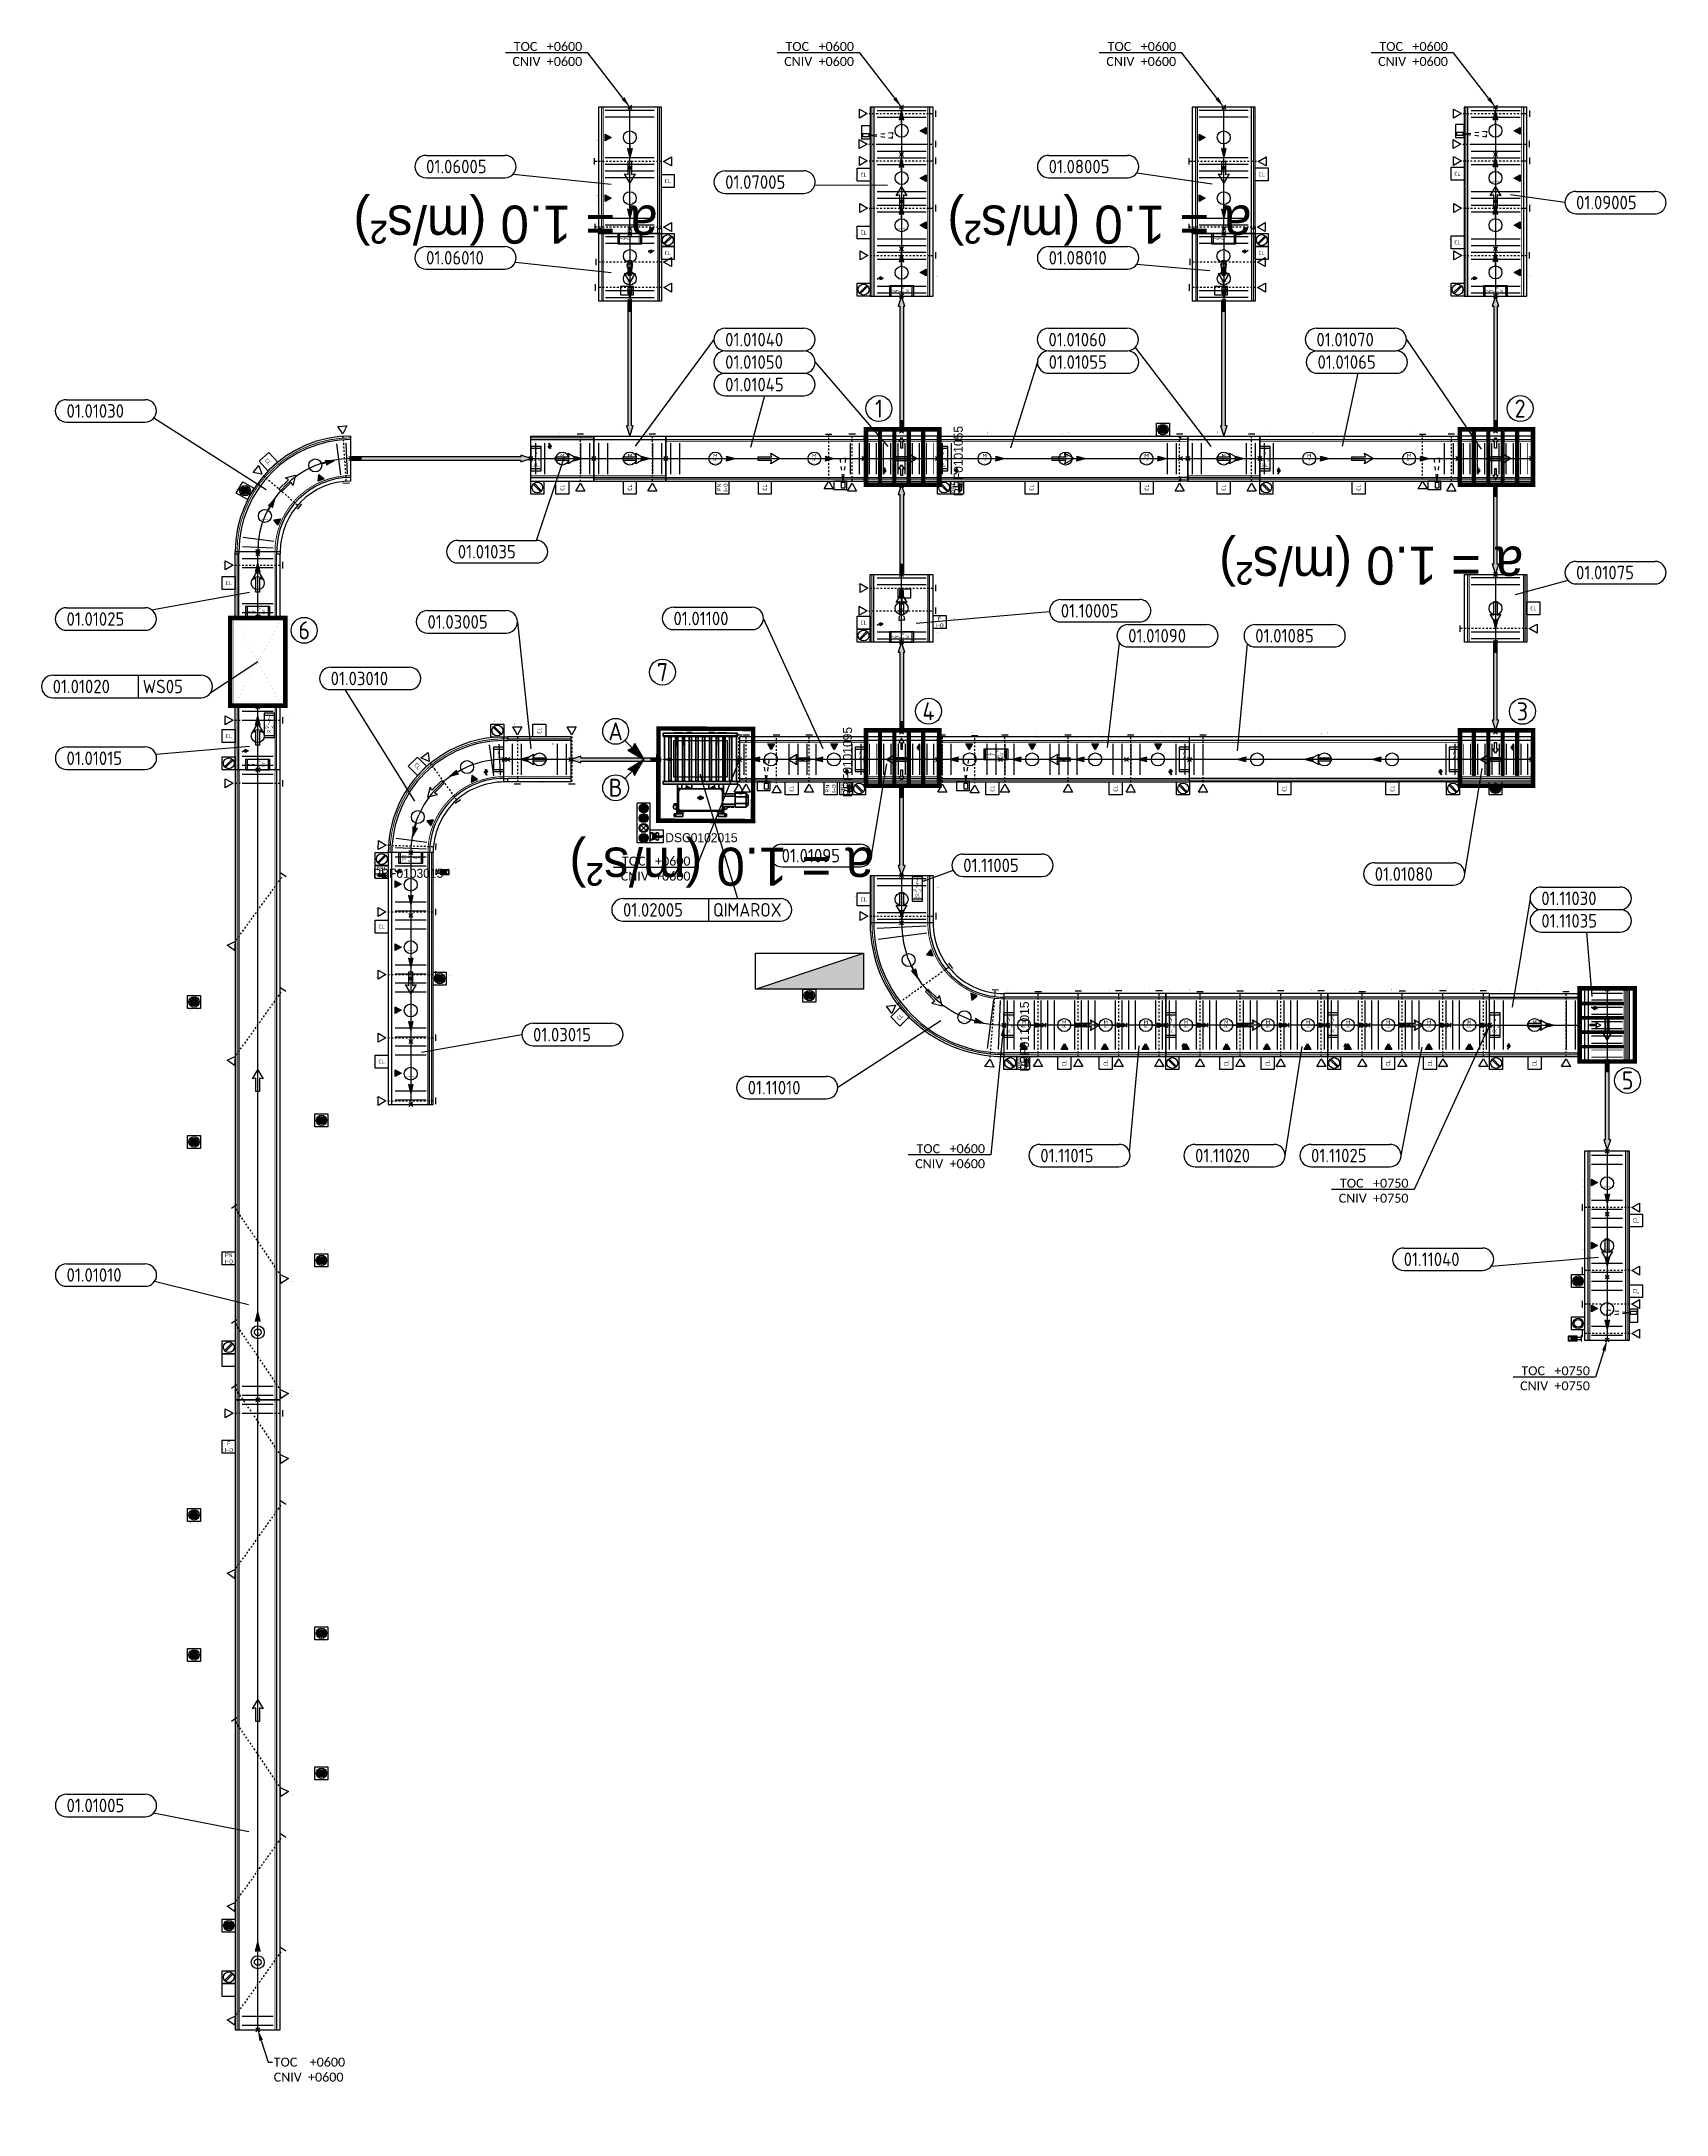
# Model space of a CAD drawing. Header units: millimetres. Extents: x -237058 to -184775, y -34272 to -10386.
# Drawn here: x -222853 to -204793, y -33423 to -10386 of the extents above; entities that cross this region are included whole.
import ezdxf
from ezdxf import colors
from ezdxf.entities.mleader import LeaderData, LeaderLine
from ezdxf.enums import TextEntityAlignment as Align
from ezdxf.math import Vec2, Vec3

# ---------------------------------------------------------------- set-up
doc = ezdxf.new("R2018")
doc.units = ezdxf.units.MM
doc.set_wipeout_variables(frame=1)
doc.header["$PDMODE"] = 35
doc.header["$PDSIZE"] = 22
for name, color, linetype in [('0_SA-Comp_230V', 7, 'Continuous'), ('0_SA-Comp_400V', 7, 'Continuous'), ('0_SA-Comp_Cabinets', 7, 'Continuous'), ('0_SA-Comp_Connections_And_Zooms', 1, 'Continuous'), ('0_SA-Comp_ICE', 4, 'Continuous'), ('0_SA-Comp_Inther', 7, 'Continuous'), ('0_SA-Comp_Profinet', 7, 'Continuous'), ('0_SA-Comp_Safety', 30, 'Continuous'), ('0_SA-Comp_Signaling_And_Operating', 7, 'Continuous'), ('0_TOC+0600_conv_ICE', 7, 'Continuous'), ('0_TOC+0750_conv_ICE', 7, 'Continuous'), ('conv_accumulation', 3, 'Continuous'), ('conv_beltside', 74, 'Continuous'), ('conv_centerline', 140, 'Continuous'), ('conv_direction', 30, 'Continuous'), ('conv_e-side', 12, 'Continuous'), ('conv_nodes', 7, 'Continuous'), ('conv_POSNR', 3, 'Continuous'), ('conv_speeds', 7, 'Continuous'), ('conv_type', 7, 'Continuous'), ('Zoom_Window', 1, 'Continuous')]:
    doc.layers.add(name, color=color, linetype=linetype)
doc.layers.add('conv_textures', color=7, linetype='Continuous', true_color=0x5a6e7e)
doc.layers.add('Sketch Geometry (ISO)', color=4, linetype='Continuous', lineweight=25, true_color=0x00ffff)
doc.layers.add('Visible (ISO)', color=7, linetype='Continuous', lineweight=35)
doc.styles.add('ICE_25', font='calibri.ttf', dxfattribs={"height": 25})
doc.styles.add('Int_Kader_1.0', font='calibri.ttf', dxfattribs={"height": 1})
doc.styles.add('Int_Kader_2.0', font='calibri.ttf', dxfattribs={"height": 2})
doc.styles.get("Standard").update_dxf_attribs({"font": 'isocp.shx'})

# ---------------------------------------------------------------- blocks, each defined once
blk = doc.blocks.new('*U206')
h = blk.add_hatch(color=256)
h.dxf.hatch_style = 1
h.paths.add_polyline_path([(43, 0, 1), (-43, 0, 1)])
at = {"ltscale": 0.5}
blk.add_lwpolyline([(-72, 72), (72, 72), (72, -72), (-72, -72)], close=True, dxfattribs=at)
for radius in [57.6, 43.2]:
    blk.add_circle((0, 0), radius)
at = {"lineweight": 30, "flags": 104}
for tag, p in [('FUNC_REF', (-97, 35)), ('EPLAN_REF', (-97, -37))]:
    blk.add_attdef(tag, text='', height=50, dxfattribs=at).set_placement(p, align=Align.MIDDLE_RIGHT)
blk = doc.blocks.new('ICE_sub-block_direction')
at = {"layer": 'conv_direction'}
for p, q in [((-75, -20), (-75, 20)), ((-75, 20), (75, 20)), ((75, 20), (65, 59)), ((65, 59), (166, 0)), ((166, 0), (65, -59)), ((75, -20), (-75, -20)), ((65, -59), (75, -20))]:
    blk.add_line(p, q, dxfattribs=at)
blk = doc.blocks.new('ICE_sub-block_balloon_S')
at = {"layer": 'conv_POSNR'}
for p, q in [((-437.5, 125), (437.5, 125)), ((-437.5, -125), (437.5, -125))]:
    blk.add_line(p, q, dxfattribs=at)
for centre, start, end in [((-437.5, 0), 90, 270), ((437.5, 0), 270, 90)]:
    blk.add_arc(centre, 125, start, end, dxfattribs=at)
blk = doc.blocks.new('*U276')
for p, q in [((0, 250), (0, 210)), ((7000, 250), (0, 250)), ((7000, 210), (7000, 250)), ((0, 210), (0, -210)), ((7000, 210), (0, 210)), ((7000, -210), (7000, 210)), ((0, -210), (0, -250)), ((7000, -210), (0, -210)), ((7000, -250), (7000, -210)), ((0, -250), (7000, -250))]:
    blk.add_line(p, q)
blk.add_circle((750, 0), 37.5)
at = {"layer": 'conv_beltside', "const_width": 10}
blk.add_lwpolyline([(0, -191), (7000, -191)], dxfattribs=at)
at = {"layer": 'conv_centerline'}
blk.add_line((0, 0), (7000, 0), dxfattribs=at)
at = {"layer": 'conv_e-side', "const_width": 10}
blk.add_lwpolyline([(0, 230), (7000, 230)], dxfattribs=at)
at = {"layer": 'conv_nodes'}
for p in [(0, 0), (7000, 0)]:
    blk.add_point(p, dxfattribs=at)
at = {"layer": 'conv_POSNR'}
blk.add_line((2198, 101), (2405, 1160), dxfattribs=at)
at = {"layer": 'conv_textures'}
for p, q in [((50, 172), (50, -172)), ((150, 172), (150, -172)), ((6850, 172), (6850, -172)), ((6950, 172), (6950, -172))]:
    blk.add_line(p, q, dxfattribs=at)
at = {"rotation": 270}
blk.add_blockref('ICE_sub-block_balloon_S', (2491, 1687), dxfattribs=at)
at = {"layer": 'conv_direction'}
blk.add_blockref('ICE_sub-block_direction', (3500, 0), dxfattribs=at)
at = {"layer": 'conv_POSNR', "flags": 8}
blk.add_attdef('position_number', (2416, 2125), '', height=150, rotation=270, dxfattribs=at)
at = {"layer": 'conv_speeds', "lineweight": 30, "flags": 2}
for tag, p in [('v', (50, 210)), ('a', (125, 210))]:
    blk.add_attdef(tag, text='', height=25, rotation=270, dxfattribs=at).set_placement(p, align=Align.MIDDLE_LEFT)
at = {"layer": 'conv_type', "style": 'ICE_25', "flags": 10}
blk.add_attdef('identifier', (15, -242), '', height=25, dxfattribs=at)
blk = doc.blocks.new('*U245')
for p, q in [((0, 250), (0, 210)), ((7000, 250), (0, 250)), ((7000, 210), (7000, 250)), ((0, 210), (0, -210)), ((7000, 210), (0, 210)), ((7000, -210), (7000, 210)), ((0, -210), (0, -250)), ((7000, -210), (0, -210)), ((7000, -250), (7000, -210)), ((0, -250), (7000, -250))]:
    blk.add_line(p, q)
blk.add_circle((750, 0), 37.5)
at = {"layer": 'conv_beltside', "const_width": 10}
blk.add_lwpolyline([(0, -191), (7000, -191)], dxfattribs=at)
at = {"layer": 'conv_centerline'}
blk.add_line((0, 0), (7000, 0), dxfattribs=at)
at = {"layer": 'conv_e-side', "const_width": 10}
blk.add_lwpolyline([(0, 230), (7000, 230)], dxfattribs=at)
at = {"layer": 'conv_nodes'}
for p in [(0, 0), (7000, 0)]:
    blk.add_point(p, dxfattribs=at)
at = {"layer": 'conv_POSNR'}
blk.add_line((1054, 104), (1314, 1148), dxfattribs=at)
at = {"layer": 'conv_textures'}
for p, q in [((50, 172), (50, -172)), ((150, 172), (150, -172)), ((6850, 172), (6850, -172)), ((6950, 172), (6950, -172))]:
    blk.add_line(p, q, dxfattribs=at)
at = {"rotation": 270}
blk.add_blockref('ICE_sub-block_balloon_S', (1386, 1687), dxfattribs=at)
at = {"layer": 'conv_direction'}
blk.add_blockref('ICE_sub-block_direction', (3500, 0), dxfattribs=at)
at = {"layer": 'conv_POSNR', "flags": 8}
blk.add_attdef('position_number', (1311, 2125), '', height=150, rotation=270, dxfattribs=at)
at = {"layer": 'conv_speeds', "lineweight": 30, "flags": 2}
for tag, p in [('v', (50, 210)), ('a', (125, 210))]:
    blk.add_attdef(tag, text='', height=25, rotation=270, dxfattribs=at).set_placement(p, align=Align.MIDDLE_LEFT)
at = {"layer": 'conv_type', "style": 'ICE_25', "flags": 10}
blk.add_attdef('identifier', (15, -242), '', height=25, dxfattribs=at)
blk = doc.blocks.new('ICE_sub-block_accumulation')
at = {"layer": 'conv_accumulation'}
h = blk.add_hatch(color=256, dxfattribs=at)
h.dxf.hatch_style = 1
h.paths.add_polyline_path([(0, 65), (-38, 0), (37, 0)])
for p, q in [((-38, 0), (0, 65)), ((37, 0), (-38, 0)), ((0, 65), (37, 0))]:
    blk.add_line(p, q, dxfattribs=at)
blk = doc.blocks.new('power_supply_sign')
blk.add_lwpolyline([(0, 0), (30, 41), (9, 41), (20, 61), (6, 61), (-7, 33), (12, 33)], close=True)
blk = doc.blocks.new('*U287')
for p, q in [((0, 350), (0, 310)), ((2100, 350), (0, 350)), ((0, 310), (0, -310)), ((2100, 310), (0, 310)), ((2100, 310), (2100, 350)), ((2100, -310), (2100, 310)), ((0, -310), (0, -350)), ((2100, -310), (0, -310)), ((0, -350), (2100, -350)), ((2100, -350), (2100, -310))]:
    blk.add_line(p, q)
at = {"layer": 'conv_beltside', "const_width": 10}
blk.add_lwpolyline([(0, -291), (2100, -291)], dxfattribs=at)
at = {"layer": 'conv_centerline'}
blk.add_line((2100, 0), (0, 0), dxfattribs=at)
at = {"layer": 'conv_e-side', "const_width": 10}
blk.add_lwpolyline([(0, 330), (2100, 330)], dxfattribs=at)
at = {"layer": 'conv_nodes'}
for p in [(0, 0), (525, 0), (1050, 0), (1575, 0), (2100, 0)]:
    blk.add_point(p, dxfattribs=at)
at = {"layer": 'conv_POSNR'}
blk.add_line((1039, -770), (1126, -165), dxfattribs=at)
at = {"layer": 'conv_textures'}
for p, q in [((38, 272), (38, -273)), ((112, 272), (112, -273)), ((412, 272), (412, -273)), ((487, 272), (487, -273)), ((562, 272), (562, -273)), ((637, 272), (637, -273)), ((937, 272), (937, -273)), ((1012, 272), (1012, -273)), ((1088, 272), (1088, -273)), ((1162, 272), (1162, -273)), ((1462, 272), (1462, -273)), ((1538, 272), (1538, -273)), ((1612, 272), (1612, -273)), ((1688, 272), (1688, -273)), ((1988, 272), (1988, -273)), ((2062, 272), (2062, -273))]:
    blk.add_line(p, q, dxfattribs=at)
at = {"xscale": -1, "rotation": 180}
blk.add_blockref('power_supply_sign', (187, 272), dxfattribs=at)
at = {"rotation": 270}
blk.add_blockref('ICE_sub-block_balloon_S', (1039, -1333), dxfattribs=at)
at = {"layer": 'conv_accumulation'}
for p in [(262, -273), (787, -273), (1312, -273), (1838, -273)]:
    blk.add_blockref('ICE_sub-block_accumulation', p, dxfattribs=at)
at = {"layer": 'conv_direction'}
blk.add_blockref('ICE_sub-block_direction', (1050, 0), dxfattribs=at)
blk.add_blockref('ICE_sub-block_direction', (1050, 0), dxfattribs=at)
at = {"layer": 'conv_POSNR', "flags": 8}
blk.add_attdef('position_number', (964, -895), '', height=150, rotation=270, dxfattribs=at)
at = {"layer": 'conv_speeds', "lineweight": 30, "flags": 2}
for tag, p in [('v', (38, 310)), ('a', (112, 310))]:
    blk.add_attdef(tag, text='', height=25, rotation=270, dxfattribs=at).set_placement(p, align=Align.MIDDLE_LEFT)
at = {"layer": 'conv_type', "style": 'ICE_25', "flags": 10}
blk.add_attdef('identifier', (15, -343), '', height=25, dxfattribs=at)
blk = doc.blocks.new('*U241')
for p, q in [((0, 350), (0, 310)), ((1350, 350), (0, 350)), ((0, 310), (0, -310)), ((1350, 310), (0, 310)), ((1350, 310), (1350, 350)), ((1350, 350), (1405, 350)), ((1405, 310), (1350, 310)), ((1405, 350), (1405, 310)), ((1405, 310), (1405, -310)), ((0, -310), (0, -350)), ((1350, -310), (0, -310)), ((0, -350), (1350, -350)), ((1350, -350), (1350, -310)), ((1405, -310), (1350, -310)), ((1405, -350), (1350, -350)), ((1405, -310), (1405, -350))]:
    blk.add_line(p, q)
at = {"layer": 'conv_beltside', "const_width": 10}
for points in [[(0, -291), (1350, -291)], [(1350, -291), (1405, -291)]]:
    blk.add_lwpolyline(points, dxfattribs=at)
at = {"layer": 'conv_centerline'}
for p, q in [((1350, 0), (0, 0)), ((1405, 0), (1350, 0))]:
    blk.add_line(p, q, dxfattribs=at)
at = {"layer": 'conv_e-side', "const_width": 10}
for points in [[(0, 330), (1350, 330)], [(1350, 330), (1405, 330)]]:
    blk.add_lwpolyline(points, dxfattribs=at)
at = {"layer": 'conv_nodes'}
for p in [(675, 0), (0, 0), (1350, 0), (1405, 0)]:
    blk.add_point(p, dxfattribs=at)
at = {"layer": 'conv_POSNR'}
blk.add_line((730, -967), (853, -129), dxfattribs=at)
at = {"layer": 'conv_textures'}
for p, q in [((38, 272), (38, -273)), ((112, 272), (112, -273)), ((562, 272), (562, -273)), ((637, 272), (637, -273)), ((712, 272), (712, -273)), ((787, 272), (787, -273)), ((1238, 272), (1238, -273)), ((1312, 272), (1312, -273))]:
    blk.add_line(p, q, dxfattribs=at)
at = {"xscale": -0.0009999999999999434, "yscale": 0.0009999999999999434, "zscale": 0.0009999999999999434, "rotation": 180}
blk.add_blockref('power_supply_sign', (187, 272), dxfattribs=at)
at = {"rotation": 90.00000000000001}
blk.add_blockref('ICE_sub-block_balloon_S', (661, -1508), dxfattribs=at)
at = {"layer": 'conv_accumulation'}
for p in [(337, -273), (1012, -273)]:
    blk.add_blockref('ICE_sub-block_accumulation', p, dxfattribs=at)
at = {"layer": 'conv_direction'}
blk.add_blockref('ICE_sub-block_direction', (675, 0), dxfattribs=at)
blk.add_blockref('ICE_sub-block_direction', (675, 0), dxfattribs=at)
at = {"layer": 'conv_POSNR', "flags": 8}
blk.add_attdef('position_number', (736, -1946), '', height=150, rotation=90, dxfattribs=at)
at = {"layer": 'conv_speeds', "lineweight": 30, "flags": 2}
for tag, p in [('v', (38, 310)), ('a', (112, 310))]:
    blk.add_attdef(tag, text='', height=25, rotation=270, dxfattribs=at).set_placement(p, align=Align.MIDDLE_LEFT)
at = {"layer": 'conv_type', "style": 'ICE_25', "flags": 10}
blk.add_attdef('identifier', (15, -343), '', height=25, dxfattribs=at)
blk = doc.blocks.new('*U298')
for p, q in [((0, 350), (0, 310)), ((2100, 350), (0, 350)), ((0, 310), (0, -310)), ((2100, 310), (0, 310)), ((2100, 310), (2100, 350)), ((2100, -310), (2100, 310)), ((0, -310), (0, -350)), ((2100, -310), (0, -310)), ((0, -350), (2100, -350)), ((2100, -350), (2100, -310))]:
    blk.add_line(p, q)
at = {"layer": 'conv_beltside', "const_width": 10}
blk.add_lwpolyline([(0, -291), (2100, -291)], dxfattribs=at)
at = {"layer": 'conv_centerline'}
blk.add_line((2100, 0), (0, 0), dxfattribs=at)
at = {"layer": 'conv_e-side', "const_width": 10}
blk.add_lwpolyline([(0, 330), (2100, 330)], dxfattribs=at)
at = {"layer": 'conv_nodes'}
for p in [(0, 0), (525, 0), (1050, 0), (1575, 0), (2100, 0)]:
    blk.add_point(p, dxfattribs=at)
at = {"layer": 'conv_POSNR'}
blk.add_line((1233, 965), (1237, 158), dxfattribs=at)
at = {"layer": 'conv_textures'}
for p, q in [((38, 272), (38, -273)), ((112, 272), (112, -273)), ((412, 272), (412, -273)), ((487, 272), (487, -273)), ((562, 272), (562, -273)), ((637, 272), (637, -273)), ((937, 272), (937, -273)), ((1012, 272), (1012, -273)), ((1088, 272), (1088, -273)), ((1162, 272), (1162, -273)), ((1462, 272), (1462, -273)), ((1538, 272), (1538, -273)), ((1612, 272), (1612, -273)), ((1688, 272), (1688, -273)), ((1988, 272), (1988, -273)), ((2062, 272), (2062, -273))]:
    blk.add_line(p, q, dxfattribs=at)
at = {"rotation": 270}
blk.add_blockref('ICE_sub-block_balloon_S', (1267, 1523), dxfattribs=at)
at = {"xscale": -1, "rotation": 180}
blk.add_blockref('power_supply_sign', (187, 272), dxfattribs=at)
at = {"layer": 'conv_accumulation'}
for p in [(262, -273), (787, -273), (1312, -273), (1838, -273)]:
    blk.add_blockref('ICE_sub-block_accumulation', p, dxfattribs=at)
at = {"layer": 'conv_direction'}
blk.add_blockref('ICE_sub-block_direction', (1050, 0), dxfattribs=at)
blk.add_blockref('ICE_sub-block_direction', (1050, 0), dxfattribs=at)
at = {"layer": 'conv_POSNR', "flags": 8}
blk.add_attdef('position_number', (1192, 1960), '', height=150, rotation=270, dxfattribs=at)
at = {"layer": 'conv_speeds', "lineweight": 30, "flags": 2}
for tag, p in [('v', (38, 310)), ('a', (112, 310))]:
    blk.add_attdef(tag, text='', height=25, rotation=270, dxfattribs=at).set_placement(p, align=Align.MIDDLE_LEFT)
at = {"layer": 'conv_type', "style": 'ICE_25', "flags": 10}
blk.add_attdef('identifier', (15, -343), '', height=25, dxfattribs=at)
blk = doc.blocks.new('*U242')
for p, q in [((0, 350), (0, 310)), ((1350, 350), (0, 350)), ((0, 310), (0, -310)), ((1350, 310), (0, 310)), ((1350, 310), (1350, 350)), ((1350, 350), (1405, 350)), ((1405, 310), (1350, 310)), ((1405, 350), (1405, 310)), ((1405, 310), (1405, -310)), ((0, -310), (0, -350)), ((1350, -310), (0, -310)), ((0, -350), (1350, -350)), ((1350, -350), (1350, -310)), ((1405, -310), (1350, -310)), ((1405, -350), (1350, -350)), ((1405, -310), (1405, -350))]:
    blk.add_line(p, q)
at = {"layer": 'conv_beltside', "const_width": 10}
for points in [[(0, -291), (1350, -291)], [(1350, -291), (1405, -291)]]:
    blk.add_lwpolyline(points, dxfattribs=at)
at = {"layer": 'conv_centerline'}
for p, q in [((1350, 0), (0, 0)), ((1405, 0), (1350, 0))]:
    blk.add_line(p, q, dxfattribs=at)
at = {"layer": 'conv_e-side', "const_width": 10}
for points in [[(0, 330), (1350, 330)], [(1350, 330), (1405, 330)]]:
    blk.add_lwpolyline(points, dxfattribs=at)
at = {"layer": 'conv_nodes'}
for p in [(675, 0), (0, 0), (1350, 0), (1405, 0)]:
    blk.add_point(p, dxfattribs=at)
at = {"layer": 'conv_POSNR'}
blk.add_line((744, -1295), (856, -206), dxfattribs=at)
at = {"layer": 'conv_textures'}
for p, q in [((38, 272), (38, -273)), ((112, 272), (112, -273)), ((562, 272), (562, -273)), ((637, 272), (637, -273)), ((712, 272), (712, -273)), ((787, 272), (787, -273)), ((1238, 272), (1238, -273)), ((1312, 272), (1312, -273))]:
    blk.add_line(p, q, dxfattribs=at)
at = {"xscale": -0.0009999999999999434, "yscale": 0.0009999999999999434, "zscale": 0.0009999999999999434, "rotation": 180}
blk.add_blockref('power_supply_sign', (187, 272), dxfattribs=at)
at = {"rotation": 90.00000000000001}
blk.add_blockref('ICE_sub-block_balloon_S', (661, -1826), dxfattribs=at)
at = {"layer": 'conv_accumulation'}
for p in [(337, -273), (1012, -273)]:
    blk.add_blockref('ICE_sub-block_accumulation', p, dxfattribs=at)
at = {"layer": 'conv_direction'}
blk.add_blockref('ICE_sub-block_direction', (675, 0), dxfattribs=at)
blk.add_blockref('ICE_sub-block_direction', (675, 0), dxfattribs=at)
at = {"layer": 'conv_POSNR', "flags": 8}
blk.add_attdef('position_number', (736, -2263), '', height=150, rotation=90, dxfattribs=at)
at = {"layer": 'conv_speeds', "lineweight": 30, "flags": 2}
for tag, p in [('v', (38, 310)), ('a', (112, 310))]:
    blk.add_attdef(tag, text='', height=25, rotation=270, dxfattribs=at).set_placement(p, align=Align.MIDDLE_LEFT)
at = {"layer": 'conv_type', "style": 'ICE_25', "flags": 10}
blk.add_attdef('identifier', (15, -343), '', height=25, dxfattribs=at)
blk = doc.blocks.new('*U248')
for p, q in [((0, 250), (0, 210)), ((800, 210), (800, 250)), ((0, 210), (0, -210)), ((800, -210), (800, 210)), ((0, -210), (0, -250)), ((800, -250), (800, -210))]:
    blk.add_line(p, q)
for points in [[(174, -304), (146, -304), (146, 304), (174, 304)], [(334, -304), (306, -304), (306, 304), (334, 304)], [(494, -304), (466, -304), (466, 304), (494, 304)], [(654, -304), (626, -304), (626, 304), (654, 304)], [(731, -304), (704, -304), (704, 304), (731, 304)], [(731, -304), (704, -304), (704, 304), (731, 304)], [(731, -304), (704, -304), (704, 304), (731, 304)]]:
    blk.add_lwpolyline(points, close=True)
at = {"layer": 'conv_nodes'}
for p in [(400, 305), (0, 0), (800, 0), (400, -305)]:
    blk.add_point(p, dxfattribs=at)
at = {"layer": 'conv_POSNR'}
blk.add_line((-590, 1322), (242, 106), dxfattribs=at)
at = {"layer": 'conv_textures'}
for p, q in [((45, -172), (45, 172)), ((120, -172), (120, 172)), ((200, -172), (200, 172)), ((280, -172), (280, 172)), ((360, -172), (360, 172)), ((440, -172), (440, 172)), ((520, -172), (520, 172)), ((600, -172), (600, 172)), ((680, -172), (680, 172)), ((755, -172), (755, 172))]:
    blk.add_line(p, q, dxfattribs=at)
for points in [[(164, -299), (164, 299), (156, 299), (156, -299)], [(324, -299), (324, 299), (316, 299), (316, -299)], [(484, -299), (484, 299), (476, 299), (476, -299)], [(644, -299), (644, 299), (636, 299), (636, -299)], [(722, -299), (722, 299), (713, 299), (713, -299)], [(722, -299), (722, 299), (713, 299), (713, -299)], [(722, -299), (722, 299), (713, 299), (713, -299)]]:
    blk.add_lwpolyline(points, close=True, dxfattribs=at)
for name, p in [('ICE_sub-block_balloon_S', (-1152, 1322)), ('power_supply_sign', (200, -172))]:
    blk.add_blockref(name, p)
at = {"layer": 'conv_direction', "yscale": 0.5, "zscale": 0.5}
for p, xscale, rotation in [((400, 152), 0.5, 90.00000000000001), ((400, 152), 0.5, 90.00000000000001), ((400, -152), -0.5, 90), ((400, -152), -0.5, 90)]:
    blk.add_blockref('ICE_sub-block_direction', p, dxfattribs=dict(at, xscale=xscale, rotation=rotation))
at = {"layer": 'conv_direction', "xscale": -1, "rotation": 180}
blk.add_blockref('ICE_sub-block_direction', (400, 0), dxfattribs=at)
at = {"layer": 'conv_direction'}
blk.add_blockref('ICE_sub-block_direction', (400, 0), dxfattribs=at)
at = {"layer": 'conv_POSNR', "flags": 8}
blk.add_attdef('position_number', (-1590, 1247), '', height=150, dxfattribs=at)
at = {"layer": 'conv_speeds', "lineweight": 30, "flags": 2}
for tag, p in [('v', (45, -210)), ('a', (120, -210))]:
    blk.add_attdef(tag, text='', height=25, rotation=270, dxfattribs=at).set_placement(p, align=Align.MIDDLE_RIGHT)
at = {"layer": 'conv_type', "style": 'ICE_25', "flags": 10}
blk.add_attdef('identifier', (15, -242), '', height=25, dxfattribs=at)
blk.add_wipeout([(682, 304), (752, 304), (752, -304), (682, -304)])
for p, q in [((800, 250), (0, 250)), ((0, 210), (800, 210)), ((0, -210), (800, -210)), ((0, -250), (800, -250))]:
    blk.add_line(p, q)
at = {"layer": 'conv_beltside', "const_width": 10}
blk.add_lwpolyline([(800, 191), (0, 191)], dxfattribs=at)
at = {"layer": 'conv_centerline'}
blk.add_line((0, 0), (800, 0), dxfattribs=at)
at = {"layer": 'conv_e-side', "const_width": 10}
blk.add_lwpolyline([(0, -230), (800, -230)], dxfattribs=at)
blk = doc.blocks.new('*U249')
for p, q in [((0, 250), (0, 210)), ((800, 210), (800, 250)), ((0, 210), (0, -210)), ((800, -210), (800, 210)), ((0, -210), (0, -250)), ((800, -250), (800, -210))]:
    blk.add_line(p, q)
for points in [[(174, -304), (146, -304), (146, 177), (174, 177)], [(334, -304), (306, -304), (306, 177), (334, 177)], [(494, -304), (466, -304), (466, 177), (494, 177)], [(654, -304), (626, -304), (626, 177), (654, 177)], [(731, -304), (704, -304), (704, 177), (731, 177)], [(731, -304), (704, -304), (704, 177), (731, 177)], [(731, -304), (704, -304), (704, 177), (731, 177)]]:
    blk.add_lwpolyline(points, close=True)
at = {"layer": 'conv_nodes'}
for p in [(0, 0), (800, 0), (400, -305)]:
    blk.add_point(p, dxfattribs=at)
at = {"layer": 'conv_textures'}
for p, q in [((45, -172), (45, 172)), ((120, -172), (120, 172)), ((200, -172), (200, 172)), ((280, -172), (280, 172)), ((360, -172), (360, 172)), ((440, -172), (440, 172)), ((520, -172), (520, 172)), ((600, -172), (600, 172)), ((680, -172), (680, 172)), ((755, -172), (755, 172))]:
    blk.add_line(p, q, dxfattribs=at)
for points in [[(164, -299), (164, 172), (156, 172), (156, -299)], [(324, -299), (324, 172), (316, 172), (316, -299)], [(484, -299), (484, 172), (476, 172), (476, -299)], [(644, -299), (644, 172), (636, 172), (636, -299)], [(722, -299), (722, 172), (713, 172), (713, -299)], [(722, -299), (722, 172), (713, 172), (713, -299)], [(722, -299), (722, 172), (713, 172), (713, -299)]]:
    blk.add_lwpolyline(points, close=True, dxfattribs=at)
at = {"rotation": 180}
blk.add_blockref('ICE_sub-block_balloon_S', (1305, 1272), dxfattribs=at)
blk.add_blockref('power_supply_sign', (200, -172))
at = {"layer": 'conv_direction', "xscale": -1, "rotation": 180}
blk.add_blockref('ICE_sub-block_direction', (400, 0), dxfattribs=at)
at = {"layer": 'conv_direction'}
blk.add_blockref('ICE_sub-block_direction', (400, 0), dxfattribs=at)
at = {"layer": 'conv_direction', "xscale": 0.5, "yscale": 0.5, "zscale": 0.5, "rotation": 90.00000000000001}
blk.add_blockref('ICE_sub-block_direction', (400, -152), dxfattribs=at)
blk.add_blockref('ICE_sub-block_direction', (400, -152), dxfattribs=at)
at = {"layer": 'conv_POSNR', "flags": 8}
blk.add_attdef('position_number', (1742, 1347), '', height=150, rotation=180, dxfattribs=at)
at = {"layer": 'conv_speeds', "lineweight": 30, "flags": 2}
for tag, p in [('v', (45, -210)), ('a', (120, -210))]:
    blk.add_attdef(tag, text='', height=25, rotation=270, dxfattribs=at).set_placement(p, align=Align.MIDDLE_RIGHT)
at = {"layer": 'conv_type', "style": 'ICE_25', "flags": 10}
blk.add_attdef('identifier', (15, -242), '', height=25, dxfattribs=at)
blk.add_wipeout([(682, 304), (752, 304), (752, -304), (682, -304)])
for p, q in [((800, 250), (0, 250)), ((0, 210), (800, 210)), ((0, -210), (800, -210)), ((0, -250), (800, -250))]:
    blk.add_line(p, q)
at = {"layer": 'conv_beltside', "const_width": 10}
blk.add_lwpolyline([(0, 191), (800, 191)], dxfattribs=at)
at = {"layer": 'conv_centerline'}
blk.add_line((0, 0), (800, 0), dxfattribs=at)
at = {"layer": 'conv_e-side', "const_width": 10}
blk.add_lwpolyline([(0, 230), (800, 230)], dxfattribs=at)
at = {"layer": 'conv_POSNR'}
blk.add_line((742, 1272), (547, 100), dxfattribs=at)
blk = doc.blocks.new('*U251')
for p, q in [((0, 250), (3000, 250)), ((0, 210), (0, 250)), ((3000, 250), (3000, 210)), ((0, 210), (3000, 210)), ((0, -210), (0, 210)), ((3000, 210), (3000, -210)), ((0, -210), (3000, -210)), ((0, -250), (0, -210)), ((3000, -210), (3000, -250)), ((0, -250), (3000, -250))]:
    blk.add_line(p, q)
at = {"layer": 'conv_beltside', "const_width": 10}
blk.add_lwpolyline([(0, -191), (3000, -191)], dxfattribs=at)
at = {"layer": 'conv_centerline'}
blk.add_line((0, 0), (3000, 0), dxfattribs=at)
at = {"layer": 'conv_e-side', "const_width": 10}
blk.add_lwpolyline([(0, 230), (3000, 230)], dxfattribs=at)
at = {"layer": 'conv_nodes'}
for p in [(0, 0), (3000, 0)]:
    blk.add_point(p, dxfattribs=at)
at = {"layer": 'conv_POSNR'}
blk.add_line((2361, -1289), (2471, -97), dxfattribs=at)
at = {"layer": 'conv_textures'}
for p, q in [((50, 172), (50, -172)), ((150, 172), (150, -172)), ((2850, 172), (2850, -172)), ((2950, 172), (2950, -172))]:
    blk.add_line(p, q, dxfattribs=at)
at = {"xscale": -1, "rotation": 180}
blk.add_blockref('power_supply_sign', (200, 172), dxfattribs=at)
at = {"rotation": 180}
blk.add_blockref('ICE_sub-block_balloon_S', (1832, -1375), dxfattribs=at)
at = {"layer": 'conv_direction'}
blk.add_blockref('ICE_sub-block_direction', (1500, 0), dxfattribs=at)
blk.add_blockref('ICE_sub-block_direction', (1500, 0), dxfattribs=at)
at = {"layer": 'conv_POSNR', "flags": 8}
blk.add_attdef('position_number', (2270, -1300), '', height=150, rotation=180, dxfattribs=at)
at = {"layer": 'conv_speeds', "lineweight": 30, "flags": 2}
for tag, p in [('v', (50, 210)), ('a', (125, 210))]:
    blk.add_attdef(tag, text='', height=25, rotation=270, dxfattribs=at).set_placement(p, align=Align.MIDDLE_LEFT)
at = {"layer": 'conv_type', "style": 'ICE_25', "flags": 10}
blk.add_attdef('identifier', (15, -242), '', height=25, dxfattribs=at)
blk = doc.blocks.new('*U250')
for p, q in [((0, 250), (0, 210)), ((2800, 250), (0, 250)), ((2800, 210), (2800, 250)), ((0, 210), (0, -210)), ((2800, 210), (0, 210)), ((2800, -210), (2800, 210)), ((0, -210), (0, -250)), ((2800, -210), (0, -210)), ((2800, -250), (2800, -210)), ((0, -250), (2800, -250))]:
    blk.add_line(p, q)
at = {"layer": 'conv_beltside', "const_width": 10}
blk.add_lwpolyline([(0, -191), (2800, -191)], dxfattribs=at)
at = {"layer": 'conv_centerline'}
blk.add_line((0, 0), (2800, 0), dxfattribs=at)
at = {"layer": 'conv_e-side', "const_width": 10}
blk.add_lwpolyline([(0, 230), (2800, 230)], dxfattribs=at)
at = {"layer": 'conv_nodes'}
for p in [(0, 0), (700, 0), (1400, 0), (2100, 0), (2800, 0)]:
    blk.add_point(p, dxfattribs=at)
at = {"layer": 'conv_POSNR'}
blk.add_line((911, -132), (780, -1297), dxfattribs=at)
at = {"layer": 'conv_textures'}
for p, q in [((50, 172), (50, -172)), ((150, 172), (150, -172)), ((550, 172), (550, -172)), ((650, 172), (650, -172)), ((750, 172), (750, -172)), ((850, 172), (850, -172)), ((1250, 172), (1250, -172)), ((1350, 172), (1350, -172)), ((1450, 172), (1450, -172)), ((1550, 172), (1550, -172)), ((1950, 172), (1950, -172)), ((2050, 172), (2050, -172)), ((2150, 172), (2150, -172)), ((2250, 172), (2250, -172)), ((2650, 172), (2650, -172)), ((2750, 172), (2750, -172))]:
    blk.add_line(p, q, dxfattribs=at)
at = {"xscale": -1, "rotation": 180}
blk.add_blockref('power_supply_sign', (200, 172), dxfattribs=at)
for name, p in [('ICE_sub-block_direction', (1400, 0)), ('ICE_sub-block_direction', (1400, 0)), ('ICE_sub-block_accumulation', (350, -172)), ('ICE_sub-block_accumulation', (1050, -172)), ('ICE_sub-block_accumulation', (1750, -172)), ('ICE_sub-block_accumulation', (2450, -172))]:
    blk.add_blockref(name, p)
at = {"rotation": 179.9999999999999}
blk.add_blockref('ICE_sub-block_balloon_S', (245, -1375), dxfattribs=at)
at = {"layer": 'conv_POSNR', "flags": 8}
blk.add_attdef('position_number', (682, -1300), '', height=150, rotation=180, dxfattribs=at)
at = {"layer": 'conv_speeds', "lineweight": 30, "flags": 2}
for tag, p in [('v', (50, 210)), ('a', (125, 210))]:
    blk.add_attdef(tag, text='', height=25, rotation=270, dxfattribs=at).set_placement(p, align=Align.MIDDLE_LEFT)
at = {"layer": 'conv_type', "style": 'ICE_25', "flags": 10}
blk.add_attdef('identifier', (15, -242), '', height=25, dxfattribs=at)
blk = doc.blocks.new('*U13')
for p, q in [((0, 250), (0, 210)), ((800, 210), (800, 250)), ((0, 210), (0, -210)), ((800, -210), (800, 210)), ((0, -210), (0, -250)), ((800, -250), (800, -210))]:
    blk.add_line(p, q)
for points in [[(174, -304), (146, -304), (146, 304), (174, 304)], [(334, -304), (306, -304), (306, 304), (334, 304)], [(494, -304), (466, -304), (466, 304), (494, 304)], [(654, -304), (626, -304), (626, 304), (654, 304)], [(731, -304), (704, -304), (704, 304), (731, 304)], [(731, -304), (704, -304), (704, 304), (731, 304)], [(731, -304), (704, -304), (704, 304), (731, 304)]]:
    blk.add_lwpolyline(points, close=True)
at = {"layer": 'conv_nodes'}
for p in [(400, 305), (0, 0), (800, 0), (400, -305)]:
    blk.add_point(p, dxfattribs=at)
at = {"layer": 'conv_POSNR'}
blk.add_line((-560, 1072), (247, 132), dxfattribs=at)
at = {"layer": 'conv_textures'}
for p, q in [((45, -172), (45, 172)), ((120, -172), (120, 172)), ((200, -172), (200, 172)), ((280, -172), (280, 172)), ((360, -172), (360, 172)), ((440, -172), (440, 172)), ((520, -172), (520, 172)), ((600, -172), (600, 172)), ((680, -172), (680, 172)), ((755, -172), (755, 172))]:
    blk.add_line(p, q, dxfattribs=at)
for points in [[(164, -299), (164, 299), (156, 299), (156, -299)], [(324, -299), (324, 299), (316, 299), (316, -299)], [(484, -299), (484, 299), (476, 299), (476, -299)], [(644, -299), (644, 299), (636, 299), (636, -299)], [(722, -299), (722, 299), (713, 299), (713, -299)], [(722, -299), (722, 299), (713, 299), (713, -299)], [(722, -299), (722, 299), (713, 299), (713, -299)]]:
    blk.add_lwpolyline(points, close=True, dxfattribs=at)
for name, p in [('ICE_sub-block_balloon_S', (-1123, 1072)), ('power_supply_sign', (200, -172))]:
    blk.add_blockref(name, p)
at = {"layer": 'conv_direction', "xscale": 0.5, "yscale": 0.5, "zscale": 0.5, "rotation": 90.00000000000001}
for p in [(400, 152), (400, 152), (400, -152), (400, -152)]:
    blk.add_blockref('ICE_sub-block_direction', p, dxfattribs=at)
at = {"layer": 'conv_direction', "xscale": -1, "rotation": 180}
blk.add_blockref('ICE_sub-block_direction', (400, 0), dxfattribs=at)
at = {"layer": 'conv_direction'}
blk.add_blockref('ICE_sub-block_direction', (400, 0), dxfattribs=at)
at = {"layer": 'conv_POSNR', "flags": 8}
blk.add_attdef('position_number', (-1560, 997), '', height=150, dxfattribs=at)
at = {"layer": 'conv_speeds', "lineweight": 30, "flags": 2}
for tag, p in [('v', (45, -210)), ('a', (120, -210))]:
    blk.add_attdef(tag, text='', height=25, rotation=270, dxfattribs=at).set_placement(p, align=Align.MIDDLE_RIGHT)
at = {"layer": 'conv_type', "style": 'ICE_25', "flags": 10}
blk.add_attdef('identifier', (15, -242), '', height=25, dxfattribs=at)
blk.add_wipeout([(682, 304), (752, 304), (752, -304), (682, -304)])
for p, q in [((800, 250), (0, 250)), ((0, 210), (800, 210)), ((0, -210), (800, -210)), ((0, -250), (800, -250))]:
    blk.add_line(p, q)
at = {"layer": 'conv_beltside', "const_width": 10}
blk.add_lwpolyline([(800, 191), (0, 191)], dxfattribs=at)
at = {"layer": 'conv_centerline'}
blk.add_line((0, 0), (800, 0), dxfattribs=at)
at = {"layer": 'conv_e-side', "const_width": 10}
blk.add_lwpolyline([(0, -230), (800, -230)], dxfattribs=at)
blk = doc.blocks.new('*U253')
for p, q in [((0, 250), (0, 210)), ((1400, 250), (0, 250)), ((1400, 210), (1400, 250)), ((0, 210), (0, -210)), ((1400, 210), (0, 210)), ((1400, -210), (1400, 210)), ((0, -210), (0, -250)), ((1400, -210), (0, -210)), ((1400, -250), (1400, -210)), ((0, -250), (1400, -250))]:
    blk.add_line(p, q)
at = {"layer": 'conv_beltside', "const_width": 10}
blk.add_lwpolyline([(0, -191), (1400, -191)], dxfattribs=at)
at = {"layer": 'conv_centerline'}
blk.add_line((0, 0), (1400, 0), dxfattribs=at)
at = {"layer": 'conv_e-side', "const_width": 10}
blk.add_lwpolyline([(0, 230), (1400, 230)], dxfattribs=at)
at = {"layer": 'conv_nodes'}
for p in [(0, 0), (700, 0), (1400, 0)]:
    blk.add_point(p, dxfattribs=at)
at = {"layer": 'conv_POSNR'}
blk.add_line((473, -118), (1135, -1568), dxfattribs=at)
at = {"layer": 'conv_textures'}
for p, q in [((50, 172), (50, -172)), ((150, 172), (150, -172)), ((550, 172), (550, -172)), ((650, 172), (650, -172)), ((750, 172), (750, -172)), ((850, 172), (850, -172)), ((1250, 172), (1250, -172)), ((1350, 172), (1350, -172))]:
    blk.add_line(p, q, dxfattribs=at)
at = {"xscale": -1, "rotation": 180}
blk.add_blockref('power_supply_sign', (200, 172), dxfattribs=at)
for name, p in [('ICE_sub-block_direction', (700, 0)), ('ICE_sub-block_direction', (700, 0)), ('ICE_sub-block_accumulation', (350, -172)), ('ICE_sub-block_accumulation', (1050, -172))]:
    blk.add_blockref(name, p)
at = {"rotation": 180}
blk.add_blockref('ICE_sub-block_balloon_S', (1697, -1568), dxfattribs=at)
at = {"layer": 'conv_POSNR', "flags": 8}
blk.add_attdef('position_number', (2135, -1493), '', height=150, rotation=180, dxfattribs=at)
at = {"layer": 'conv_speeds', "lineweight": 30, "flags": 2}
for tag, p in [('v', (50, 210)), ('a', (125, 210))]:
    blk.add_attdef(tag, text='', height=25, rotation=270, dxfattribs=at).set_placement(p, align=Align.MIDDLE_LEFT)
at = {"layer": 'conv_type', "style": 'ICE_25', "flags": 10}
blk.add_attdef('identifier', (15, -242), '', height=25, dxfattribs=at)
blk = doc.blocks.new('*U254')
for p, q in [((785, 1035), (825, 1035)), ((825, 1035), (1245, 1035)), ((1245, 1035), (1285, 1035)), ((0, 250), (0, 210)), ((0, 210), (0, -210)), ((0, -210), (0, -250))]:
    blk.add_line(p, q)
for radius in [1285, 1245, 825, 785]:
    blk.add_arc((0, 1035), radius, 270, 0)
at = {"layer": 'conv_beltside', "const_width": 10}
blk.add_lwpolyline([(844, 1035, -0.414214), (0, 191)], format="xyb", dxfattribs=at)
at = {"layer": 'conv_centerline'}
blk.add_arc((0, 1035), 1035, 270, 0, dxfattribs=at)
at = {"layer": 'conv_e-side', "const_width": 10}
blk.add_lwpolyline([(1265, 1035, -0.414214), (0, -230)], format="xyb", dxfattribs=at)
at = {"layer": 'conv_nodes'}
for p in [(1035, 1035), (0, 0)]:
    blk.add_point(p, dxfattribs=at)
at = {"layer": 'conv_POSNR'}
blk.add_line((991, 462), (1763, -776), dxfattribs=at)
at = {"layer": 'conv_textures'}
for p, q in [((855, 922), (1197, 877)), ((862, 997), (1206, 982)), ((38, 173), (53, -171)), ((113, 180), (158, -162))]:
    blk.add_line(p, q, dxfattribs=at)
at = {"xscale": -1}
for name, p, rotation in [('ICE_sub-block_accumulation', (797, 705), 247.5000000000001), ('ICE_sub-block_accumulation', (330, 238), 202.5000000000001), ('power_supply_sign', (188, 173), 180)]:
    blk.add_blockref(name, p, dxfattribs=dict(at, rotation=rotation))
at = {"rotation": 179.9999999999999}
blk.add_blockref('ICE_sub-block_balloon_S', (1487, -901), dxfattribs=at)
at = {"layer": 'conv_direction', "xscale": -1, "rotation": 225}
blk.add_blockref('ICE_sub-block_direction', (732, 303), dxfattribs=at)
at = {"layer": 'conv_POSNR', "flags": 8}
blk.add_attdef('position_number', (1925, -826), '', height=150, rotation=180, dxfattribs=at)
at = {"layer": 'conv_speeds', "lineweight": 30, "flags": 2}
for tag, p in [('v', (38, 210)), ('a', (113, 210))]:
    blk.add_attdef(tag, text='', height=25, rotation=270, dxfattribs=at).set_placement(p, align=Align.MIDDLE_LEFT)
at = {"layer": 'conv_type', "style": 'ICE_25', "flags": 10}
blk.add_attdef('identifier', (12, -246), '', height=25, rotation=7.5, dxfattribs=at)
blk = doc.blocks.new('*U252')
for p, q in [((0, 250), (0, 210)), ((2800, 250), (0, 250)), ((2800, 210), (2800, 250)), ((0, 210), (0, -210)), ((2800, 210), (0, 210)), ((2800, -210), (2800, 210)), ((0, -210), (0, -250)), ((2800, -210), (0, -210)), ((2800, -250), (2800, -210)), ((0, -250), (2800, -250))]:
    blk.add_line(p, q)
at = {"layer": 'conv_beltside', "const_width": 10}
blk.add_lwpolyline([(0, 191), (2800, 191)], dxfattribs=at)
at = {"layer": 'conv_centerline'}
blk.add_line((0, 0), (2800, 0), dxfattribs=at)
at = {"layer": 'conv_e-side', "const_width": 10}
blk.add_lwpolyline([(0, 230), (2800, 230)], dxfattribs=at)
at = {"layer": 'conv_nodes'}
for p in [(0, 0), (700, 0), (1400, 0), (2100, 0), (2800, 0)]:
    blk.add_point(p, dxfattribs=at)
at = {"layer": 'conv_POSNR'}
blk.add_line((2216, 121), (2022, 1235), dxfattribs=at)
at = {"layer": 'conv_textures'}
for p, q in [((50, 172), (50, -172)), ((150, 172), (150, -172)), ((550, 172), (550, -172)), ((650, 172), (650, -172)), ((750, 172), (750, -172)), ((850, 172), (850, -172)), ((1250, 172), (1250, -172)), ((1350, 172), (1350, -172)), ((1450, 172), (1450, -172)), ((1550, 172), (1550, -172)), ((1950, 172), (1950, -172)), ((2050, 172), (2050, -172)), ((2150, 172), (2150, -172)), ((2250, 172), (2250, -172)), ((2650, 172), (2650, -172)), ((2750, 172), (2750, -172))]:
    blk.add_line(p, q, dxfattribs=at)
at = {"rotation": 90.00000000000001}
blk.add_blockref('ICE_sub-block_balloon_S', (2022, 1797), dxfattribs=at)
for name, p in [('ICE_sub-block_direction', (1400, 0)), ('ICE_sub-block_direction', (1400, 0)), ('power_supply_sign', (200, -172)), ('ICE_sub-block_accumulation', (350, -172)), ('ICE_sub-block_accumulation', (1050, -172)), ('ICE_sub-block_accumulation', (1750, -172)), ('ICE_sub-block_accumulation', (2450, -172))]:
    blk.add_blockref(name, p)
at = {"layer": 'conv_POSNR', "flags": 8}
blk.add_attdef('position_number', (2097, 1360), '', height=150, rotation=90, dxfattribs=at)
at = {"layer": 'conv_speeds', "lineweight": 30, "flags": 2}
for tag, p in [('v', (50, -210)), ('a', (125, -210))]:
    blk.add_attdef(tag, text='', height=25, rotation=270, dxfattribs=at).set_placement(p, align=Align.MIDDLE_RIGHT)
at = {"layer": 'conv_type', "style": 'ICE_25', "flags": 10}
blk.add_attdef('identifier', (15, -242), '', height=25, dxfattribs=at)
blk = doc.blocks.new('*U255')
for p, q in [((0, 250), (2200, 250)), ((0, 210), (0, 250)), ((2200, 250), (2200, 210)), ((2200, 250), (2220, 250)), ((2220, 250), (2220, 210)), ((0, 210), (2200, 210)), ((0, -210), (0, 210)), ((2220, 210), (2200, 210)), ((2220, 210), (2220, -210)), ((0, -210), (2200, -210)), ((0, -250), (0, -210)), ((2200, -210), (2200, -250)), ((2220, -210), (2200, -210)), ((2220, -210), (2220, -250)), ((0, -250), (2200, -250)), ((2220, -250), (2200, -250))]:
    blk.add_line(p, q)
at = {"layer": 'conv_beltside', "const_width": 10}
for points in [[(0, 191), (2200, 191)], [(2200, 191), (2220, 191)]]:
    blk.add_lwpolyline(points, dxfattribs=at)
at = {"layer": 'conv_centerline'}
for p, q in [((0, 0), (2200, 0)), ((2200, 0), (2220, 0))]:
    blk.add_line(p, q, dxfattribs=at)
at = {"layer": 'conv_e-side', "const_width": 10}
for points in [[(0, -230), (2200, -230)], [(2200, -230), (2220, -230)]]:
    blk.add_lwpolyline(points, dxfattribs=at)
at = {"layer": 'conv_nodes'}
for p in [(0, 0), (2200, 0), (2220, 0)]:
    blk.add_point(p, dxfattribs=at)
at = {"layer": 'conv_POSNR'}
blk.add_line((1089, 947), (917, 137), dxfattribs=at)
at = {"layer": 'conv_textures'}
for p, q in [((50, 172), (50, -172)), ((150, 172), (150, -172)), ((2050, 172), (2050, -172)), ((2150, 172), (2150, -172))]:
    blk.add_line(p, q, dxfattribs=at)
for name, p in [('ICE_sub-block_balloon_S', (1080, 1072)), ('power_supply_sign', (200, -172))]:
    blk.add_blockref(name, p)
at = {"layer": 'conv_direction'}
blk.add_blockref('ICE_sub-block_direction', (1100, 0), dxfattribs=at)
blk.add_blockref('ICE_sub-block_direction', (1100, 0), dxfattribs=at)
at = {"layer": 'conv_POSNR', "flags": 8}
blk.add_attdef('position_number', (643, 997), '', height=150, dxfattribs=at)
at = {"layer": 'conv_speeds', "lineweight": 30, "flags": 2}
for tag, p in [('v', (50, -210)), ('a', (125, -210))]:
    blk.add_attdef(tag, text='', height=25, rotation=270, dxfattribs=at).set_placement(p, align=Align.MIDDLE_RIGHT)
at = {"layer": 'conv_type', "style": 'ICE_25', "flags": 10}
blk.add_attdef('identifier', (15, -242), '', height=25, dxfattribs=at)
blk = doc.blocks.new('*U256')
for p, q in [((0, 250), (2700, 250)), ((0, 210), (0, 250)), ((2700, 250), (2700, 210)), ((2700, 250), (2780, 250)), ((2780, 250), (2780, 210)), ((0, 210), (2700, 210)), ((0, -210), (0, 210)), ((2780, 210), (2700, 210)), ((2780, 210), (2780, -210)), ((0, -210), (2700, -210)), ((0, -250), (0, -210)), ((2700, -210), (2700, -250)), ((2780, -210), (2700, -210)), ((2780, -210), (2780, -250)), ((0, -250), (2700, -250)), ((2780, -250), (2700, -250))]:
    blk.add_line(p, q)
at = {"layer": 'conv_beltside', "const_width": 10}
for points in [[(0, 191), (2700, 191)], [(2700, 191), (2780, 191)]]:
    blk.add_lwpolyline(points, dxfattribs=at)
at = {"layer": 'conv_centerline'}
for p, q in [((0, 0), (2700, 0)), ((2700, 0), (2780, 0))]:
    blk.add_line(p, q, dxfattribs=at)
at = {"layer": 'conv_e-side', "const_width": 10}
for points in [[(0, -230), (2700, -230)], [(2700, -230), (2780, -230)]]:
    blk.add_lwpolyline(points, dxfattribs=at)
at = {"layer": 'conv_nodes'}
for p in [(0, 0), (2700, 0), (2780, 0)]:
    blk.add_point(p, dxfattribs=at)
at = {"layer": 'conv_POSNR'}
blk.add_line((1109, 1072), (810, 114), dxfattribs=at)
at = {"layer": 'conv_textures'}
for p, q in [((50, 172), (50, -172)), ((150, 172), (150, -172)), ((2550, 172), (2550, -172)), ((2650, 172), (2650, -172))]:
    blk.add_line(p, q, dxfattribs=at)
for name, p in [('ICE_sub-block_balloon_S', (1672, 1072)), ('power_supply_sign', (200, -172))]:
    blk.add_blockref(name, p)
at = {"layer": 'conv_direction'}
blk.add_blockref('ICE_sub-block_direction', (1350, 0), dxfattribs=at)
blk.add_blockref('ICE_sub-block_direction', (1350, 0), dxfattribs=at)
at = {"layer": 'conv_POSNR', "flags": 8}
blk.add_attdef('position_number', (1234, 997), '', height=150, dxfattribs=at)
at = {"layer": 'conv_speeds', "lineweight": 30, "flags": 2}
for tag, p in [('v', (50, -210)), ('a', (125, -210))]:
    blk.add_attdef(tag, text='', height=25, rotation=270, dxfattribs=at).set_placement(p, align=Align.MIDDLE_RIGHT)
at = {"layer": 'conv_type', "style": 'ICE_25', "flags": 10}
blk.add_attdef('identifier', (15, -242), '', height=25, dxfattribs=at)
blk = doc.blocks.new('*U257')
for p, q in [((0, 250), (2200, 250)), ((0, 210), (0, 250)), ((2200, 250), (2200, 210)), ((2200, 250), (2220, 250)), ((2220, 250), (2220, 210)), ((0, 210), (2200, 210)), ((0, -210), (0, 210)), ((2220, 210), (2200, 210)), ((2220, 210), (2220, -210)), ((0, -210), (2200, -210)), ((0, -250), (0, -210)), ((2200, -210), (2200, -250)), ((2220, -210), (2200, -210)), ((2220, -210), (2220, -250)), ((0, -250), (2200, -250)), ((2220, -250), (2200, -250))]:
    blk.add_line(p, q)
at = {"layer": 'conv_beltside', "const_width": 10}
for points in [[(0, 191), (2200, 191)], [(2200, 191), (2220, 191)]]:
    blk.add_lwpolyline(points, dxfattribs=at)
at = {"layer": 'conv_centerline'}
for p, q in [((0, 0), (2200, 0)), ((2200, 0), (2220, 0))]:
    blk.add_line(p, q, dxfattribs=at)
at = {"layer": 'conv_e-side', "const_width": 10}
for points in [[(0, -230), (2200, -230)], [(2200, -230), (2220, -230)]]:
    blk.add_lwpolyline(points, dxfattribs=at)
at = {"layer": 'conv_nodes'}
for p in [(0, 0), (2200, 0), (2220, 0)]:
    blk.add_point(p, dxfattribs=at)
at = {"layer": 'conv_POSNR'}
blk.add_line((1097, 697), (942, 123), dxfattribs=at)
at = {"layer": 'conv_textures'}
for p, q in [((50, 172), (50, -172)), ((150, 172), (150, -172)), ((2050, 172), (2050, -172)), ((2150, 172), (2150, -172))]:
    blk.add_line(p, q, dxfattribs=at)
blk.add_blockref('ICE_sub-block_balloon_S', (1097, 822))
at = {"xscale": 0.0009999999999999432, "yscale": 0.0009999999999999432, "zscale": 0.0009999999999999432}
blk.add_blockref('power_supply_sign', (200, -172), dxfattribs=at)
at = {"layer": 'conv_direction'}
blk.add_blockref('ICE_sub-block_direction', (1100, 0), dxfattribs=at)
blk.add_blockref('ICE_sub-block_direction', (1100, 0), dxfattribs=at)
at = {"layer": 'conv_POSNR', "flags": 8}
blk.add_attdef('position_number', (660, 747), '', height=150, dxfattribs=at)
at = {"layer": 'conv_speeds', "lineweight": 30, "flags": 2}
for tag, p in [('v', (50, -210)), ('a', (125, -210))]:
    blk.add_attdef(tag, text='', height=25, rotation=270, dxfattribs=at).set_placement(p, align=Align.MIDDLE_RIGHT)
at = {"layer": 'conv_type', "style": 'ICE_25', "flags": 10}
blk.add_attdef('identifier', (15, -242), '', height=25, dxfattribs=at)
blk = doc.blocks.new('*U258')
for p, q in [((0, 210), (0, 250)), ((0, -210), (0, 210)), ((0, -250), (0, -210)), ((785, -1035), (825, -1035)), ((825, -1035), (1245, -1035)), ((1245, -1035), (1285, -1035))]:
    blk.add_line(p, q)
for radius in [1285, 1245, 825, 785]:
    blk.add_arc((0, -1035), radius, 0, 90)
at = {"layer": 'conv_beltside', "const_width": 10}
blk.add_lwpolyline([(844, -1035, 0.414214), (0, -191)], format="xyb", dxfattribs=at)
at = {"layer": 'conv_centerline'}
blk.add_arc((0, -1035), 1035, 0, 90, dxfattribs=at)
at = {"layer": 'conv_e-side', "const_width": 10}
blk.add_lwpolyline([(1265, -1035, 0.414214), (0, 230)], format="xyb", dxfattribs=at)
at = {"layer": 'conv_nodes'}
for p in [(0, 0), (1035, -1035)]:
    blk.add_point(p, dxfattribs=at)
at = {"layer": 'conv_POSNR'}
blk.add_line((689, -93), (1484, 1154), dxfattribs=at)
at = {"layer": 'conv_textures'}
for p, q in [((38, -173), (53, 171)), ((113, -180), (158, 162)), ((855, -922), (1197, -877)), ((862, -997), (1206, -982))]:
    blk.add_line(p, q, dxfattribs=at)
for name, p, rotation in [('ICE_sub-block_balloon_S', (1564, 1688), 269.9999999999998), ('ICE_sub-block_accumulation', (330, -238), 337.4999999999999), ('ICE_sub-block_accumulation', (797, -705), 292.4999999999999)]:
    blk.add_blockref(name, p, dxfattribs=dict(rotation=rotation))
at = {"xscale": 0.0009999999999999432, "yscale": 0.0009999999999999432, "zscale": 0.0009999999999999432}
blk.add_blockref('power_supply_sign', (188, -173), dxfattribs=at)
at = {"layer": 'conv_direction', "rotation": 315}
blk.add_blockref('ICE_sub-block_direction', (732, -303), dxfattribs=at)
at = {"layer": 'conv_POSNR', "flags": 8}
blk.add_attdef('position_number', (1489, 2125), '', height=150, rotation=270, dxfattribs=at)
at = {"layer": 'conv_speeds', "lineweight": 30, "flags": 2}
for tag, p in [('v', (38, -210)), ('a', (113, -210))]:
    blk.add_attdef(tag, text='', height=25, rotation=270, dxfattribs=at).set_placement(p, align=Align.MIDDLE_RIGHT)
at = {"layer": 'conv_type', "style": 'ICE_25', "flags": 10}
blk.add_attdef('identifier', (9, 221), '', height=25, rotation=352.5, dxfattribs=at)
blk = doc.blocks.new('*U288')
for p, q in [((0, 350), (750, 350)), ((0, 310), (0, 350)), ((0, 310), (750, 310)), ((0, -310), (0, 310)), ((750, 350), (750, 310)), ((750, 310), (750, -310)), ((0, -310), (750, -310)), ((0, -350), (0, -310)), ((0, -350), (750, -350)), ((750, -310), (750, -350))]:
    blk.add_line(p, q)
at = {"layer": 'conv_beltside', "const_width": 10}
blk.add_lwpolyline([(0, -291), (750, -291)], dxfattribs=at)
at = {"layer": 'conv_centerline'}
blk.add_line((0, 0), (750, 0), dxfattribs=at)
at = {"layer": 'conv_e-side', "const_width": 10}
blk.add_lwpolyline([(0, 330), (750, 330)], dxfattribs=at)
at = {"layer": 'conv_nodes'}
for p in [(0, 0), (750, 0)]:
    blk.add_point(p, dxfattribs=at)
at = {"layer": 'conv_POSNR'}
blk.add_line((337, -1645), (206, -161), dxfattribs=at)
at = {"layer": 'conv_textures'}
for p, q in [((37, 272), (37, -272)), ((112, 272), (112, -272)), ((638, 272), (638, -272)), ((712, 272), (712, -272))]:
    blk.add_line(p, q, dxfattribs=at)
at = {"xscale": -1, "rotation": 180}
blk.add_blockref('power_supply_sign', (188, 272), dxfattribs=at)
at = {"rotation": 269.9999999999998}
blk.add_blockref('ICE_sub-block_balloon_S', (348, -2207), dxfattribs=at)
at = {"layer": 'conv_direction'}
blk.add_blockref('ICE_sub-block_direction', (375, 0), dxfattribs=at)
blk.add_blockref('ICE_sub-block_direction', (375, 0), dxfattribs=at)
at = {"layer": 'conv_POSNR', "flags": 8}
blk.add_attdef('position_number', (273, -1769), '', height=150, rotation=270, dxfattribs=at)
at = {"layer": 'conv_speeds', "lineweight": 30, "flags": 2}
for tag, p in [('a', (112, 310)), ('v', (37, 310))]:
    blk.add_attdef(tag, text='', height=25, rotation=270, dxfattribs=at).set_placement(p, align=Align.MIDDLE_LEFT)
at = {"layer": 'conv_type', "style": 'ICE_25', "flags": 10}
blk.add_attdef('identifier', (15, -342), '', height=25, dxfattribs=at)
blk = doc.blocks.new('*U259')
for p, q in [((0, 250), (0, 210)), ((800, 210), (800, 250)), ((0, 210), (0, -210)), ((800, -210), (800, 210)), ((0, -210), (0, -250)), ((800, -250), (800, -210))]:
    blk.add_line(p, q)
for points in [[(174, -304), (146, -304), (146, 304), (174, 304)], [(334, -304), (306, -304), (306, 304), (334, 304)], [(494, -304), (466, -304), (466, 304), (494, 304)], [(654, -304), (626, -304), (626, 304), (654, 304)], [(731, -304), (704, -304), (704, 304), (731, 304)], [(731, -304), (704, -304), (704, 304), (731, 304)], [(731, -304), (704, -304), (704, 304), (731, 304)]]:
    blk.add_lwpolyline(points, close=True)
at = {"layer": 'conv_nodes'}
for p in [(400, 305), (0, 0), (800, 0), (400, -305)]:
    blk.add_point(p, dxfattribs=at)
at = {"layer": 'conv_textures'}
for p, q in [((45, -172), (45, 172)), ((120, -172), (120, 172)), ((200, -172), (200, 172)), ((280, -172), (280, 172)), ((360, -172), (360, 172)), ((440, -172), (440, 172)), ((520, -172), (520, 172)), ((600, -172), (600, 172)), ((680, -172), (680, 172)), ((755, -172), (755, 172))]:
    blk.add_line(p, q, dxfattribs=at)
for points in [[(164, -299), (164, 299), (156, 299), (156, -299)], [(324, -299), (324, 299), (316, 299), (316, -299)], [(484, -299), (484, 299), (476, 299), (476, -299)], [(644, -299), (644, 299), (636, 299), (636, -299)], [(722, -299), (722, 299), (713, 299), (713, -299)], [(722, -299), (722, 299), (713, 299), (713, -299)], [(722, -299), (722, 299), (713, 299), (713, -299)]]:
    blk.add_lwpolyline(points, close=True, dxfattribs=at)
at = {"rotation": 179.9999999999999}
blk.add_blockref('ICE_sub-block_balloon_S', (1295, 1067), dxfattribs=at)
blk.add_blockref('power_supply_sign', (200, -172))
at = {"layer": 'conv_direction', "yscale": 0.5, "zscale": 0.5}
for p, xscale, rotation in [((400, 152), 0.5, 90.00000000000001), ((400, 152), 0.5, 90.00000000000001), ((400, -152), -0.5, 90), ((400, -152), -0.5, 90)]:
    blk.add_blockref('ICE_sub-block_direction', p, dxfattribs=dict(at, xscale=xscale, rotation=rotation))
at = {"layer": 'conv_direction', "xscale": -1, "rotation": 180}
blk.add_blockref('ICE_sub-block_direction', (400, 0), dxfattribs=at)
at = {"layer": 'conv_direction'}
blk.add_blockref('ICE_sub-block_direction', (400, 0), dxfattribs=at)
at = {"layer": 'conv_POSNR', "flags": 8}
blk.add_attdef('position_number', (1733, 1142), '', height=150, rotation=180, dxfattribs=at)
at = {"layer": 'conv_speeds', "lineweight": 30, "flags": 2}
for tag, p in [('v', (45, -210)), ('a', (120, -210))]:
    blk.add_attdef(tag, text='', height=25, rotation=270, dxfattribs=at).set_placement(p, align=Align.MIDDLE_RIGHT)
at = {"layer": 'conv_type', "style": 'ICE_25', "flags": 10}
blk.add_attdef('identifier', (15, -242), '', height=25, dxfattribs=at)
blk.add_wipeout([(682, 304), (752, 304), (752, -304), (682, -304)])
for p, q in [((800, 250), (0, 250)), ((0, 210), (800, 210)), ((0, -210), (800, -210)), ((0, -250), (800, -250))]:
    blk.add_line(p, q)
at = {"layer": 'conv_beltside', "const_width": 10}
blk.add_lwpolyline([(800, 191), (0, 191)], dxfattribs=at)
at = {"layer": 'conv_centerline'}
blk.add_line((0, 0), (800, 0), dxfattribs=at)
at = {"layer": 'conv_e-side', "const_width": 10}
blk.add_lwpolyline([(0, 230), (800, 230)], dxfattribs=at)
at = {"layer": 'conv_POSNR'}
blk.add_line((733, 1067), (566, 50), dxfattribs=at)
blk = doc.blocks.new('*U260')
for p, q in [((0, 250), (700, 250)), ((0, 210), (0, 250)), ((700, 250), (700, 210)), ((700, 250), (725, 250)), ((725, 250), (725, 210)), ((0, 210), (700, 210)), ((0, -210), (0, 210)), ((725, 210), (700, 210)), ((725, 210), (725, -210)), ((0, -210), (700, -210)), ((0, -250), (0, -210)), ((700, -210), (700, -250)), ((725, -210), (700, -210)), ((725, -210), (725, -250)), ((0, -250), (700, -250)), ((725, -250), (700, -250))]:
    blk.add_line(p, q)
at = {"layer": 'conv_beltside', "const_width": 10}
for points in [[(0, -191), (700, -191)], [(700, -191), (725, -191)]]:
    blk.add_lwpolyline(points, dxfattribs=at)
at = {"layer": 'conv_centerline'}
for p, q in [((0, 0), (700, 0)), ((700, 0), (725, 0))]:
    blk.add_line(p, q, dxfattribs=at)
at = {"layer": 'conv_e-side', "const_width": 10}
for points in [[(0, 230), (700, 230)], [(700, 230), (725, 230)]]:
    blk.add_lwpolyline(points, dxfattribs=at)
at = {"layer": 'conv_nodes'}
for p in [(0, 0), (700, 0), (725, 0)]:
    blk.add_point(p, dxfattribs=at)
at = {"layer": 'conv_POSNR'}
blk.add_line((79, 1180), (274, 92), dxfattribs=at)
at = {"layer": 'conv_textures'}
for p, q in [((50, 172), (50, -172)), ((150, 172), (150, -172)), ((550, 172), (550, -172)), ((650, 172), (650, -172))]:
    blk.add_line(p, q, dxfattribs=at)
at = {"rotation": 270}
blk.add_blockref('ICE_sub-block_balloon_S', (-24, 1688), dxfattribs=at)
at = {"xscale": -0.0009999999999999432, "yscale": 0.0009999999999999432, "zscale": 0.0009999999999999432, "rotation": 180}
blk.add_blockref('power_supply_sign', (200, 172), dxfattribs=at)
at = {"layer": 'conv_direction'}
blk.add_blockref('ICE_sub-block_direction', (350, 0), dxfattribs=at)
blk.add_blockref('ICE_sub-block_direction', (350, 0), dxfattribs=at)
at = {"layer": 'conv_POSNR', "flags": 8}
blk.add_attdef('position_number', (-99, 2125), '', height=150, rotation=270, dxfattribs=at)
at = {"layer": 'conv_speeds', "lineweight": 30, "flags": 2}
for tag, p in [('v', (50, 210)), ('a', (125, 210))]:
    blk.add_attdef(tag, text='', height=25, rotation=270, dxfattribs=at).set_placement(p, align=Align.MIDDLE_LEFT)
at = {"layer": 'conv_type', "style": 'ICE_25', "flags": 10}
blk.add_attdef('identifier', (15, -242), '', height=25, dxfattribs=at)
blk = doc.blocks.new('*U261')
for p, q in [((0, 250), (700, 250)), ((0, 210), (0, 250)), ((700, 250), (700, 210)), ((0, 210), (700, 210)), ((0, -210), (0, 210)), ((700, 210), (700, -210)), ((0, -210), (700, -210)), ((0, -250), (0, -210)), ((700, -210), (700, -250)), ((0, -250), (700, -250))]:
    blk.add_line(p, q)
at = {"layer": 'conv_beltside', "const_width": 10}
blk.add_lwpolyline([(0, -191), (700, -191)], dxfattribs=at)
at = {"layer": 'conv_centerline'}
blk.add_line((0, 0), (700, 0), dxfattribs=at)
at = {"layer": 'conv_e-side', "const_width": 10}
blk.add_lwpolyline([(0, 230), (700, 230)], dxfattribs=at)
at = {"layer": 'conv_nodes'}
for p in [(0, 0), (700, 0)]:
    blk.add_point(p, dxfattribs=at)
at = {"layer": 'conv_POSNR'}
blk.add_line((173, 1133), (262, 91), dxfattribs=at)
at = {"layer": 'conv_textures'}
for p, q in [((50, 172), (50, -172)), ((150, 172), (150, -172)), ((550, 172), (550, -172)), ((650, 172), (650, -172))]:
    blk.add_line(p, q, dxfattribs=at)
at = {"rotation": 270}
blk.add_blockref('ICE_sub-block_balloon_S', (129, 1687), dxfattribs=at)
at = {"xscale": -1, "rotation": 180}
blk.add_blockref('power_supply_sign', (200, 172), dxfattribs=at)
at = {"layer": 'conv_direction'}
blk.add_blockref('ICE_sub-block_direction', (350, 0), dxfattribs=at)
blk.add_blockref('ICE_sub-block_direction', (350, 0), dxfattribs=at)
at = {"layer": 'conv_POSNR', "flags": 8}
blk.add_attdef('position_number', (54, 2125), '', height=150, rotation=270, dxfattribs=at)
at = {"layer": 'conv_speeds', "lineweight": 30, "flags": 2}
for tag, p in [('v', (50, 210)), ('a', (125, 210))]:
    blk.add_attdef(tag, text='', height=25, rotation=270, dxfattribs=at).set_placement(p, align=Align.MIDDLE_LEFT)
at = {"layer": 'conv_type', "style": 'ICE_25', "flags": 10}
blk.add_attdef('identifier', (15, -242), '', height=25, dxfattribs=at)
blk = doc.blocks.new('*U264')
for p, q in [((0, 350), (0, 310)), ((1800, 350), (0, 350)), ((0, 310), (0, -310)), ((1800, 310), (0, 310)), ((1800, 310), (1800, 350)), ((1800, -310), (1800, 310)), ((0, -310), (0, -350)), ((1800, -310), (0, -310)), ((0, -350), (1800, -350)), ((1800, -350), (1800, -310))]:
    blk.add_line(p, q)
at = {"layer": 'conv_beltside', "const_width": 10}
blk.add_lwpolyline([(0, 291), (1800, 291)], dxfattribs=at)
at = {"layer": 'conv_centerline'}
blk.add_line((1800, 0), (0, 0), dxfattribs=at)
at = {"layer": 'conv_e-side', "const_width": 10}
blk.add_lwpolyline([(0, -330), (1800, -330)], dxfattribs=at)
at = {"layer": 'conv_nodes'}
for p in [(450, 0), (900, 0), (1350, 0), (1800, 0), (0, 0)]:
    blk.add_point(p, dxfattribs=at)
at = {"layer": 'conv_POSNR'}
blk.add_line((1399, -1411), (1506, -231), dxfattribs=at)
at = {"layer": 'conv_textures'}
for p, q in [((38, 273), (38, -273)), ((112, 273), (112, -273)), ((337, 273), (337, -273)), ((412, 273), (412, -273)), ((487, 273), (487, -273)), ((562, 273), (562, -273)), ((787, 273), (787, -273)), ((862, 273), (862, -273)), ((937, 273), (937, -273)), ((1012, 273), (1012, -273)), ((1238, 273), (1238, -273)), ((1312, 273), (1312, -273)), ((1388, 273), (1388, -273)), ((1462, 273), (1462, -273)), ((1688, 273), (1688, -273)), ((1762, 273), (1762, -273))]:
    blk.add_line(p, q, dxfattribs=at)
for name, p in [('power_supply_sign', (187, -273)), ('ICE_sub-block_balloon_S', (843, -1451))]:
    blk.add_blockref(name, p)
at = {"layer": 'conv_accumulation'}
for p in [(225, -273), (675, -273), (1125, -273), (1575, -273)]:
    blk.add_blockref('ICE_sub-block_accumulation', p, dxfattribs=at)
at = {"layer": 'conv_direction'}
blk.add_blockref('ICE_sub-block_direction', (900, 0), dxfattribs=at)
blk.add_blockref('ICE_sub-block_direction', (900, 0), dxfattribs=at)
at = {"layer": 'conv_POSNR', "flags": 8}
blk.add_attdef('position_number', (406, -1526), '', height=150, dxfattribs=at)
at = {"layer": 'conv_speeds', "lineweight": 30, "flags": 2}
for tag, p in [('v', (38, -310)), ('a', (112, -310))]:
    blk.add_attdef(tag, text='', height=25, rotation=270, dxfattribs=at).set_placement(p, align=Align.MIDDLE_RIGHT)
at = {"layer": 'conv_type', "style": 'ICE_25', "flags": 10}
blk.add_attdef('identifier', (15, -343), '', height=25, dxfattribs=at)
blk = doc.blocks.new('*U263')
for p, q in [((0, 350), (0, 310)), ((1800, 350), (0, 350)), ((0, 310), (0, -310)), ((1800, 310), (0, 310)), ((1800, 310), (1800, 350)), ((1800, -310), (1800, 310)), ((0, -310), (0, -350)), ((1800, -310), (0, -310)), ((0, -350), (1800, -350)), ((1800, -350), (1800, -310))]:
    blk.add_line(p, q)
at = {"layer": 'conv_beltside', "const_width": 10}
blk.add_lwpolyline([(0, 291), (1800, 291)], dxfattribs=at)
at = {"layer": 'conv_centerline'}
blk.add_line((1800, 0), (0, 0), dxfattribs=at)
at = {"layer": 'conv_e-side', "const_width": 10}
blk.add_lwpolyline([(0, -330), (1800, -330)], dxfattribs=at)
at = {"layer": 'conv_nodes'}
for p in [(450, 0), (900, 0), (1350, 0), (1800, 0), (0, 0)]:
    blk.add_point(p, dxfattribs=at)
at = {"layer": 'conv_POSNR'}
blk.add_line((1326, -1451), (1516, -237), dxfattribs=at)
at = {"layer": 'conv_textures'}
for p, q in [((38, 273), (38, -273)), ((112, 273), (112, -273)), ((337, 273), (337, -273)), ((412, 273), (412, -273)), ((487, 273), (487, -273)), ((562, 273), (562, -273)), ((787, 273), (787, -273)), ((862, 273), (862, -273)), ((937, 273), (937, -273)), ((1012, 273), (1012, -273)), ((1238, 273), (1238, -273)), ((1312, 273), (1312, -273)), ((1388, 273), (1388, -273)), ((1462, 273), (1462, -273)), ((1688, 273), (1688, -273)), ((1762, 273), (1762, -273))]:
    blk.add_line(p, q, dxfattribs=at)
for name, p in [('power_supply_sign', (187, -273)), ('ICE_sub-block_balloon_S', (764, -1451))]:
    blk.add_blockref(name, p)
at = {"layer": 'conv_accumulation'}
for p in [(225, -273), (675, -273), (1125, -273), (1575, -273)]:
    blk.add_blockref('ICE_sub-block_accumulation', p, dxfattribs=at)
at = {"layer": 'conv_direction'}
blk.add_blockref('ICE_sub-block_direction', (900, 0), dxfattribs=at)
blk.add_blockref('ICE_sub-block_direction', (900, 0), dxfattribs=at)
at = {"layer": 'conv_POSNR', "flags": 8}
blk.add_attdef('position_number', (326, -1526), '', height=150, dxfattribs=at)
at = {"layer": 'conv_speeds', "lineweight": 30, "flags": 2}
for tag, p in [('v', (38, -310)), ('a', (112, -310))]:
    blk.add_attdef(tag, text='', height=25, rotation=270, dxfattribs=at).set_placement(p, align=Align.MIDDLE_RIGHT)
at = {"layer": 'conv_type', "style": 'ICE_25', "flags": 10}
blk.add_attdef('identifier', (15, -343), '', height=25, dxfattribs=at)
blk = doc.blocks.new('*U267')
for p, q in [((0, 250), (0, 210)), ((800, 210), (800, 250)), ((0, 210), (0, -210)), ((800, -210), (800, 210)), ((0, -210), (0, -250)), ((800, -250), (800, -210))]:
    blk.add_line(p, q)
for points in [[(174, -304), (146, -304), (146, 177), (174, 177)], [(334, -304), (306, -304), (306, 177), (334, 177)], [(494, -304), (466, -304), (466, 177), (494, 177)], [(654, -304), (626, -304), (626, 177), (654, 177)], [(731, -304), (704, -304), (704, 177), (731, 177)], [(731, -304), (704, -304), (704, 177), (731, 177)], [(731, -304), (704, -304), (704, 177), (731, 177)]]:
    blk.add_lwpolyline(points, close=True)
at = {"layer": 'conv_nodes'}
for p in [(0, 0), (800, 0), (400, -305)]:
    blk.add_point(p, dxfattribs=at)
at = {"layer": 'conv_POSNR'}
blk.add_line((-633, -228), (81, -168), dxfattribs=at)
at = {"layer": 'conv_textures'}
for p, q in [((45, -172), (45, 172)), ((120, -172), (120, 172)), ((200, -172), (200, 172)), ((280, -172), (280, 172)), ((360, -172), (360, 172)), ((440, -172), (440, 172)), ((520, -172), (520, 172)), ((600, -172), (600, 172)), ((680, -172), (680, 172)), ((755, -172), (755, 172))]:
    blk.add_line(p, q, dxfattribs=at)
for points in [[(164, -299), (164, 172), (156, 172), (156, -299)], [(324, -299), (324, 172), (316, 172), (316, -299)], [(484, -299), (484, 172), (476, 172), (476, -299)], [(644, -299), (644, 172), (636, 172), (636, -299)], [(722, -299), (722, 172), (713, 172), (713, -299)], [(722, -299), (722, 172), (713, 172), (713, -299)], [(722, -299), (722, 172), (713, 172), (713, -299)]]:
    blk.add_lwpolyline(points, close=True, dxfattribs=at)
at = {"rotation": 89.99999999999997}
blk.add_blockref('ICE_sub-block_balloon_S', (-758, -293), dxfattribs=at)
blk.add_blockref('power_supply_sign', (200, -172))
at = {"layer": 'conv_direction', "xscale": -1, "rotation": 180}
blk.add_blockref('ICE_sub-block_direction', (400, 0), dxfattribs=at)
at = {"layer": 'conv_direction'}
blk.add_blockref('ICE_sub-block_direction', (400, 0), dxfattribs=at)
at = {"layer": 'conv_direction', "xscale": 0.5, "yscale": 0.5, "zscale": 0.5, "rotation": 90.00000000000001}
blk.add_blockref('ICE_sub-block_direction', (400, -152), dxfattribs=at)
blk.add_blockref('ICE_sub-block_direction', (400, -152), dxfattribs=at)
at = {"layer": 'conv_POSNR', "flags": 8}
blk.add_attdef('position_number', (-683, -731), '', height=150, rotation=90, dxfattribs=at)
at = {"layer": 'conv_speeds', "lineweight": 30, "flags": 2}
for tag, p in [('v', (45, -210)), ('a', (120, -210))]:
    blk.add_attdef(tag, text='', height=25, rotation=270, dxfattribs=at).set_placement(p, align=Align.MIDDLE_RIGHT)
at = {"layer": 'conv_type', "style": 'ICE_25', "flags": 10}
blk.add_attdef('identifier', (15, -242), '', height=25, dxfattribs=at)
blk.add_wipeout([(682, 304), (752, 304), (752, -304), (682, -304)])
for p, q in [((800, 250), (0, 250)), ((0, 210), (800, 210)), ((0, -210), (800, -210)), ((0, -250), (800, -250))]:
    blk.add_line(p, q)
at = {"layer": 'conv_beltside', "const_width": 10}
blk.add_lwpolyline([(0, 191), (800, 191)], dxfattribs=at)
at = {"layer": 'conv_centerline'}
blk.add_line((0, 0), (800, 0), dxfattribs=at)
at = {"layer": 'conv_e-side', "const_width": 10}
blk.add_lwpolyline([(0, 230), (800, 230)], dxfattribs=at)
blk = doc.blocks.new('*U266')
for p, q in [((785, 1135), (825, 1135)), ((825, 1135), (1445, 1135)), ((1445, 1135), (1485, 1135)), ((0, 350), (0, 310)), ((0, 310), (0, -310)), ((0, -310), (0, -350))]:
    blk.add_line(p, q)
for radius in [1485, 1445, 825, 785]:
    blk.add_arc((0, 1135), radius, 270, 0)
at = {"layer": 'conv_beltside', "const_width": 10}
blk.add_lwpolyline([(844, 1135, -0.414214), (0, 291)], format="xyb", dxfattribs=at)
at = {"layer": 'conv_centerline'}
blk.add_arc((0, 1135), 1135, 270, 0, dxfattribs=at)
at = {"layer": 'conv_e-side', "const_width": 11.6}
blk.add_lwpolyline([(1465, 1135, -0.414214), (0, -330)], format="xyb", dxfattribs=at)
at = {"layer": 'conv_nodes'}
for p in [(1135, 1135), (0, 0)]:
    blk.add_point(p, dxfattribs=at)
at = {"layer": 'conv_POSNR'}
blk.add_line((1088, 436), (1830, -709), dxfattribs=at)
at = {"layer": 'conv_textures'}
for p, q in [((855, 1022), (1395, 951)), ((862, 1097), (1406, 1074)), ((38, 273), (61, -271)), ((113, 280), (184, -260))]:
    blk.add_line(p, q, dxfattribs=at)
at = {"xscale": -1}
for p, rotation in [((797, 805), 247.5000000000001), ((330, 338), 202.5000000000001)]:
    blk.add_blockref('ICE_sub-block_accumulation', p, dxfattribs=dict(at, rotation=rotation))
at = {"xscale": -0.0009999999999999434, "yscale": 0.0009999999999999434, "zscale": 0.0009999999999999434, "rotation": 180}
blk.add_blockref('power_supply_sign', (188, 273), dxfattribs=at)
at = {"rotation": 90.00000000000001}
blk.add_blockref('ICE_sub-block_balloon_S', (1830, -1272), dxfattribs=at)
at = {"layer": 'conv_direction', "xscale": -1, "rotation": 225}
blk.add_blockref('ICE_sub-block_direction', (803, 332), dxfattribs=at)
at = {"layer": 'conv_POSNR', "flags": 8}
blk.add_attdef('position_number', (1905, -1709), '', height=150, rotation=90, dxfattribs=at)
at = {"layer": 'conv_speeds', "lineweight": 30, "flags": 2}
for tag, p in [('v', (38, 310)), ('a', (113, 310))]:
    blk.add_attdef(tag, text='', height=25, rotation=270, dxfattribs=at).set_placement(p, align=Align.MIDDLE_LEFT)
at = {"layer": 'conv_type', "style": 'ICE_25', "flags": 10}
blk.add_attdef('identifier', (38, -344), '', height=25, rotation=7.5, dxfattribs=at)
blk = doc.blocks.new('*U268')
for p, q in [((0, 350), (0, 310)), ((1800, 350), (0, 350)), ((0, 310), (0, -310)), ((1800, 310), (0, 310)), ((1800, 310), (1800, 350)), ((1800, -310), (1800, 310)), ((0, -310), (0, -350)), ((1800, -310), (0, -310)), ((0, -350), (1800, -350)), ((1800, -350), (1800, -310))]:
    blk.add_line(p, q)
at = {"layer": 'conv_beltside', "const_width": 10}
blk.add_lwpolyline([(0, 291), (1800, 291)], dxfattribs=at)
at = {"layer": 'conv_centerline'}
blk.add_line((1800, 0), (0, 0), dxfattribs=at)
at = {"layer": 'conv_e-side', "const_width": 10}
blk.add_lwpolyline([(0, -330), (1800, -330)], dxfattribs=at)
at = {"layer": 'conv_nodes'}
for p in [(450, 0), (900, 0), (1350, 0), (1800, 0), (0, 0)]:
    blk.add_point(p, dxfattribs=at)
at = {"layer": 'conv_POSNR'}
blk.add_line((815, -1451), (1050, -244), dxfattribs=at)
at = {"layer": 'conv_textures'}
for p, q in [((38, 273), (38, -273)), ((112, 273), (112, -273)), ((337, 273), (337, -273)), ((412, 273), (412, -273)), ((487, 273), (487, -273)), ((562, 273), (562, -273)), ((787, 273), (787, -273)), ((862, 273), (862, -273)), ((937, 273), (937, -273)), ((1012, 273), (1012, -273)), ((1238, 273), (1238, -273)), ((1312, 273), (1312, -273)), ((1388, 273), (1388, -273)), ((1462, 273), (1462, -273)), ((1688, 273), (1688, -273)), ((1762, 273), (1762, -273))]:
    blk.add_line(p, q, dxfattribs=at)
for name, p in [('power_supply_sign', (187, -273)), ('ICE_sub-block_balloon_S', (253, -1451))]:
    blk.add_blockref(name, p)
at = {"layer": 'conv_accumulation'}
for p in [(225, -273), (675, -273), (1125, -273), (1575, -273)]:
    blk.add_blockref('ICE_sub-block_accumulation', p, dxfattribs=at)
at = {"layer": 'conv_direction'}
blk.add_blockref('ICE_sub-block_direction', (900, 0), dxfattribs=at)
blk.add_blockref('ICE_sub-block_direction', (900, 0), dxfattribs=at)
at = {"layer": 'conv_POSNR', "flags": 8}
blk.add_attdef('position_number', (-185, -1526), '', height=150, dxfattribs=at)
at = {"layer": 'conv_speeds', "lineweight": 30, "flags": 2}
for tag, p in [('v', (38, -310)), ('a', (112, -310))]:
    blk.add_attdef(tag, text='', height=25, rotation=270, dxfattribs=at).set_placement(p, align=Align.MIDDLE_RIGHT)
at = {"layer": 'conv_type', "style": 'ICE_25', "flags": 10}
blk.add_attdef('identifier', (15, -343), '', height=25, dxfattribs=at)
blk = doc.blocks.new('*U243')
for p, q in [((0, 350), (750, 350)), ((0, 310), (0, 350)), ((0, 310), (750, 310)), ((0, -310), (0, 310)), ((750, 350), (750, 310)), ((750, 310), (750, -310)), ((0, -310), (750, -310)), ((0, -350), (0, -310)), ((0, -350), (750, -350)), ((750, -310), (750, -350))]:
    blk.add_line(p, q)
at = {"layer": 'conv_beltside', "const_width": 10}
blk.add_lwpolyline([(0, -291), (750, -291)], dxfattribs=at)
at = {"layer": 'conv_centerline'}
blk.add_line((0, 0), (750, 0), dxfattribs=at)
at = {"layer": 'conv_e-side', "const_width": 10}
blk.add_lwpolyline([(0, 330), (750, 330)], dxfattribs=at)
at = {"layer": 'conv_nodes'}
for p in [(0, 0), (750, 0)]:
    blk.add_point(p, dxfattribs=at)
at = {"layer": 'conv_POSNR'}
blk.add_line((316, -1272), (432, -207), dxfattribs=at)
at = {"layer": 'conv_textures'}
for p, q in [((37, 272), (37, -272)), ((112, 272), (112, -272)), ((638, 272), (638, -272)), ((713, 272), (713, -272))]:
    blk.add_line(p, q, dxfattribs=at)
at = {"xscale": -1, "rotation": 180}
blk.add_blockref('power_supply_sign', (187, 272), dxfattribs=at)
at = {"rotation": 90.00000000000001}
blk.add_blockref('ICE_sub-block_balloon_S', (270, -1826), dxfattribs=at)
at = {"layer": 'conv_direction'}
blk.add_blockref('ICE_sub-block_direction', (375, 0), dxfattribs=at)
blk.add_blockref('ICE_sub-block_direction', (375, 0), dxfattribs=at)
at = {"layer": 'conv_POSNR', "flags": 8}
blk.add_attdef('position_number', (345, -2263), '', height=150, rotation=90, dxfattribs=at)
at = {"layer": 'conv_speeds', "lineweight": 30, "flags": 2}
for tag, p in [('a', (112, 310)), ('v', (37, 310))]:
    blk.add_attdef(tag, text='', height=25, rotation=270, dxfattribs=at).set_placement(p, align=Align.MIDDLE_LEFT)
at = {"layer": 'conv_type', "style": 'ICE_25', "flags": 10}
blk.add_attdef('identifier', (15, -342), '', height=25, dxfattribs=at)
blk = doc.blocks.new('*U270')
for p, q in [((0, 250), (800, 250)), ((0, 210), (0, 250)), ((800, 250), (800, 210)), ((0, 210), (800, 210)), ((0, -210), (0, 210)), ((800, 210), (800, -210)), ((0, -210), (800, -210)), ((0, -250), (0, -210)), ((800, -210), (800, -250)), ((0, -250), (800, -250))]:
    blk.add_line(p, q)
at = {"layer": 'conv_beltside', "const_width": 10}
blk.add_lwpolyline([(0, -191), (800, -191)], dxfattribs=at)
at = {"layer": 'conv_centerline'}
blk.add_line((0, 0), (800, 0), dxfattribs=at)
at = {"layer": 'conv_e-side', "const_width": 10}
blk.add_lwpolyline([(0, -230), (800, -230)], dxfattribs=at)
at = {"layer": 'conv_nodes'}
for p in [(0, 0), (800, 0)]:
    blk.add_point(p, dxfattribs=at)
at = {"layer": 'conv_POSNR'}
blk.add_line((1335, 1322), (460, 136), dxfattribs=at)
at = {"layer": 'conv_textures'}
for p, q in [((50, 172), (50, -172)), ((150, 172), (150, -172)), ((650, 172), (650, -172)), ((750, 172), (750, -172))]:
    blk.add_line(p, q, dxfattribs=at)
blk.add_blockref('ICE_sub-block_balloon_S', (1897, 1322))
at = {"xscale": -0.0009999999999999432, "yscale": 0.0009999999999999432, "zscale": 0.0009999999999999432, "rotation": 180}
blk.add_blockref('power_supply_sign', (200, 172), dxfattribs=at)
at = {"layer": 'conv_direction'}
blk.add_blockref('ICE_sub-block_direction', (400, 0), dxfattribs=at)
blk.add_blockref('ICE_sub-block_direction', (400, 0), dxfattribs=at)
at = {"layer": 'conv_POSNR', "flags": 8}
blk.add_attdef('position_number', (1460, 1247), '', height=150, dxfattribs=at)
at = {"layer": 'conv_speeds', "lineweight": 30, "flags": 2}
for tag, p in [('v', (50, 210)), ('a', (125, 210))]:
    blk.add_attdef(tag, text='', height=25, rotation=270, dxfattribs=at).set_placement(p, align=Align.MIDDLE_LEFT)
at = {"layer": 'conv_type', "style": 'ICE_25', "flags": 10}
blk.add_attdef('identifier', (15, -242), '', height=25, dxfattribs=at)
blk = doc.blocks.new('*U244')
for p, q in [((0, 350), (750, 350)), ((0, 310), (0, 350)), ((0, 310), (750, 310)), ((0, -310), (0, 310)), ((750, 350), (750, 310)), ((750, 310), (750, -310)), ((0, -310), (750, -310)), ((0, -350), (0, -310)), ((0, -350), (750, -350)), ((750, -310), (750, -350))]:
    blk.add_line(p, q)
at = {"layer": 'conv_beltside', "const_width": 10}
blk.add_lwpolyline([(0, -291), (750, -291)], dxfattribs=at)
at = {"layer": 'conv_centerline'}
blk.add_line((0, 0), (750, 0), dxfattribs=at)
at = {"layer": 'conv_e-side', "const_width": 10}
blk.add_lwpolyline([(0, 330), (750, 330)], dxfattribs=at)
at = {"layer": 'conv_nodes'}
for p in [(0, 0), (750, 0)]:
    blk.add_point(p, dxfattribs=at)
at = {"layer": 'conv_POSNR'}
blk.add_line((341, -968), (412, -153), dxfattribs=at)
at = {"layer": 'conv_textures'}
for p, q in [((37, 272), (37, -272)), ((112, 272), (112, -272)), ((638, 272), (638, -272)), ((712, 272), (712, -272))]:
    blk.add_line(p, q, dxfattribs=at)
at = {"xscale": -1, "rotation": 180}
blk.add_blockref('power_supply_sign', (187, 272), dxfattribs=at)
at = {"rotation": 90.00000000000001}
blk.add_blockref('ICE_sub-block_balloon_S', (270, -1508), dxfattribs=at)
at = {"layer": 'conv_direction'}
blk.add_blockref('ICE_sub-block_direction', (375, 0), dxfattribs=at)
blk.add_blockref('ICE_sub-block_direction', (375, 0), dxfattribs=at)
at = {"layer": 'conv_POSNR', "flags": 8}
blk.add_attdef('position_number', (345, -1946), '', height=150, rotation=90, dxfattribs=at)
at = {"layer": 'conv_speeds', "lineweight": 30, "flags": 2}
for tag, p in [('a', (112, 310)), ('v', (37, 310))]:
    blk.add_attdef(tag, text='', height=25, rotation=270, dxfattribs=at).set_placement(p, align=Align.MIDDLE_LEFT)
at = {"layer": 'conv_type', "style": 'ICE_25', "flags": 10}
blk.add_attdef('identifier', (15, -342), '', height=25, dxfattribs=at)
blk = doc.blocks.new('*U271')
for p, q in [((0, 250), (800, 250)), ((0, 210), (0, 250)), ((800, 250), (800, 210)), ((0, 210), (800, 210)), ((0, -210), (0, 210)), ((800, 210), (800, -210)), ((0, -210), (800, -210)), ((0, -250), (0, -210)), ((800, -210), (800, -250)), ((0, -250), (800, -250))]:
    blk.add_line(p, q)
at = {"layer": 'conv_beltside', "const_width": 10}
blk.add_lwpolyline([(0, -191), (800, -191)], dxfattribs=at)
at = {"layer": 'conv_centerline'}
blk.add_line((0, 0), (800, 0), dxfattribs=at)
at = {"layer": 'conv_e-side', "const_width": 10}
blk.add_lwpolyline([(0, -230), (800, -230)], dxfattribs=at)
at = {"layer": 'conv_nodes'}
for p in [(0, 0), (800, 0)]:
    blk.add_point(p, dxfattribs=at)
at = {"layer": 'conv_POSNR'}
blk.add_line((-585, 1233), (256, 134), dxfattribs=at)
at = {"layer": 'conv_textures'}
for p, q in [((50, 172), (50, -172)), ((150, 172), (150, -172)), ((650, 172), (650, -172)), ((750, 172), (750, -172))]:
    blk.add_line(p, q, dxfattribs=at)
blk.add_blockref('ICE_sub-block_balloon_S', (-1110, 1322))
at = {"xscale": -0.0009999999999999432, "yscale": 0.0009999999999999432, "zscale": 0.0009999999999999432, "rotation": 180}
blk.add_blockref('power_supply_sign', (200, 172), dxfattribs=at)
at = {"layer": 'conv_direction'}
blk.add_blockref('ICE_sub-block_direction', (400, 0), dxfattribs=at)
blk.add_blockref('ICE_sub-block_direction', (400, 0), dxfattribs=at)
at = {"layer": 'conv_POSNR', "flags": 8}
blk.add_attdef('position_number', (-1548, 1247), '', height=150, dxfattribs=at)
at = {"layer": 'conv_speeds', "lineweight": 30, "flags": 2}
for tag, p in [('v', (50, 210)), ('a', (125, 210))]:
    blk.add_attdef(tag, text='', height=25, rotation=270, dxfattribs=at).set_placement(p, align=Align.MIDDLE_LEFT)
at = {"layer": 'conv_type', "style": 'ICE_25', "flags": 10}
blk.add_attdef('identifier', (15, -242), '', height=25, dxfattribs=at)
blk = doc.blocks.new('A$Cbfec062d')
at = {"layer": '0_TOC+0600_conv_ICE', "const_width": 0.5}
for points in [[(-266, 488), (266, 488), (266, -488), (-266, -488), (-266, 488)], [(-266, -488), (266, 488)], [(-266, 488), (266, -488)]]:
    blk.add_lwpolyline(points, dxfattribs=at)
blk = doc.blocks.new('*U273')
for p, q in [((0, 250), (0, 210)), ((2100, 250), (0, 250)), ((2100, 210), (2100, 250)), ((0, 210), (0, -210)), ((2100, 210), (0, 210)), ((2100, -210), (2100, 210)), ((0, -210), (0, -250)), ((2100, -210), (0, -210)), ((2100, -250), (2100, -210)), ((0, -250), (2100, -250))]:
    blk.add_line(p, q)
at = {"layer": 'conv_beltside', "const_width": 10}
blk.add_lwpolyline([(0, -191), (2100, -191)], dxfattribs=at)
at = {"layer": 'conv_centerline'}
blk.add_line((0, 0), (2100, 0), dxfattribs=at)
at = {"layer": 'conv_e-side', "const_width": 10}
blk.add_lwpolyline([(0, 230), (2100, 230)], dxfattribs=at)
at = {"layer": 'conv_nodes'}
for p in [(0, 0), (700, 0), (1400, 0), (2100, 0)]:
    blk.add_point(p, dxfattribs=at)
at = {"layer": 'conv_POSNR'}
blk.add_line((1182, -95), (1283, -1289), dxfattribs=at)
at = {"layer": 'conv_textures'}
for p, q in [((50, 172), (50, -172)), ((150, 172), (150, -172)), ((550, 172), (550, -172)), ((650, 172), (650, -172)), ((750, 172), (750, -172)), ((850, 172), (850, -172)), ((1250, 172), (1250, -172)), ((1350, 172), (1350, -172)), ((1450, 172), (1450, -172)), ((1550, 172), (1550, -172)), ((1950, 172), (1950, -172)), ((2050, 172), (2050, -172))]:
    blk.add_line(p, q, dxfattribs=at)
at = {"xscale": -0.0009999999999999432, "yscale": 0.0009999999999999432, "zscale": 0.0009999999999999432, "rotation": 180}
blk.add_blockref('power_supply_sign', (200, 172), dxfattribs=at)
for name, p in [('ICE_sub-block_direction', (1050, 0)), ('ICE_sub-block_direction', (1050, 0)), ('ICE_sub-block_accumulation', (350, -172)), ('ICE_sub-block_accumulation', (1050, -172)), ('ICE_sub-block_accumulation', (1750, -172))]:
    blk.add_blockref(name, p)
at = {"rotation": 90.00000000000001}
blk.add_blockref('ICE_sub-block_balloon_S', (1203, -1822), dxfattribs=at)
at = {"layer": 'conv_POSNR', "flags": 8}
blk.add_attdef('position_number', (1278, -2260), '', height=150, rotation=90, dxfattribs=at)
at = {"layer": 'conv_speeds', "lineweight": 30, "flags": 2}
for tag, p in [('v', (50, 210)), ('a', (125, 210))]:
    blk.add_attdef(tag, text='', height=25, rotation=270, dxfattribs=at).set_placement(p, align=Align.MIDDLE_LEFT)
at = {"layer": 'conv_type', "style": 'ICE_25', "flags": 10}
blk.add_attdef('identifier', (15, -242), '', height=25, dxfattribs=at)
blk = doc.blocks.new('*U275')
for p, q in [((0, 350), (1000, 350)), ((0, 310), (0, 350)), ((0, 310), (1000, 310)), ((0, -310), (0, 310)), ((1000, 350), (1000, 310)), ((1000, 310), (1000, -310)), ((0, -310), (1000, -310)), ((0, -350), (0, -310)), ((0, -350), (1000, -350)), ((1000, -310), (1000, -350))]:
    blk.add_line(p, q)
at = {"layer": 'conv_beltside', "const_width": 10}
blk.add_lwpolyline([(0, 291), (1000, 291)], dxfattribs=at)
at = {"layer": 'conv_centerline'}
blk.add_line((0, 0), (1000, 0), dxfattribs=at)
at = {"layer": 'conv_e-side', "const_width": 10}
blk.add_lwpolyline([(0, -330), (1000, -330)], dxfattribs=at)
at = {"layer": 'conv_nodes'}
for p in [(0, 0), (1000, 0)]:
    blk.add_point(p, dxfattribs=at)
at = {"layer": 'conv_POSNR'}
blk.add_line((449, 1408), (252, 198), dxfattribs=at)
at = {"layer": 'conv_textures'}
for p, q in [((50, 272), (50, -272)), ((150, 272), (150, -272)), ((850, 272), (850, -272)), ((950, 272), (950, -272))]:
    blk.add_line(p, q, dxfattribs=at)
for name, p in [('ICE_sub-block_balloon_S', (1012, 1408)), ('power_supply_sign', (200, -272))]:
    blk.add_blockref(name, p)
at = {"layer": 'conv_direction'}
blk.add_blockref('ICE_sub-block_direction', (500, 0), dxfattribs=at)
blk.add_blockref('ICE_sub-block_direction', (500, 0), dxfattribs=at)
at = {"layer": 'conv_POSNR', "flags": 8}
blk.add_attdef('position_number', (574, 1333), '', height=150, dxfattribs=at)
at = {"layer": 'conv_speeds', "lineweight": 30, "flags": 2}
for tag, p in [('v', (50, -310)), ('a', (125, -310))]:
    blk.add_attdef(tag, text='', height=25, rotation=270, dxfattribs=at).set_placement(p, align=Align.MIDDLE_RIGHT)
at = {"layer": 'conv_type', "style": 'ICE_25', "flags": 10}
blk.add_attdef('identifier', (15, -342), '', height=25, dxfattribs=at)
blk = doc.blocks.new('*U272')
for p, q in [((0, 250), (700, 250)), ((0, 210), (0, 250)), ((700, 250), (700, 210)), ((700, 250), (745, 250)), ((745, 250), (745, 210)), ((0, 210), (700, 210)), ((0, -210), (0, 210)), ((745, 210), (700, 210)), ((745, 210), (745, -210)), ((0, -210), (700, -210)), ((0, -250), (0, -210)), ((700, -210), (700, -250)), ((745, -210), (700, -210)), ((745, -210), (745, -250)), ((0, -250), (700, -250)), ((745, -250), (700, -250))]:
    blk.add_line(p, q)
at = {"layer": 'conv_beltside', "const_width": 10}
for points in [[(0, 191), (700, 191)], [(700, 191), (745, 191)]]:
    blk.add_lwpolyline(points, dxfattribs=at)
at = {"layer": 'conv_centerline'}
for p, q in [((0, 0), (700, 0)), ((700, 0), (745, 0))]:
    blk.add_line(p, q, dxfattribs=at)
at = {"layer": 'conv_e-side', "const_width": 10}
for points in [[(0, -230), (700, -230)], [(700, -230), (745, -230)]]:
    blk.add_lwpolyline(points, dxfattribs=at)
at = {"layer": 'conv_nodes'}
for p in [(0, 0), (700, 0), (745, 0)]:
    blk.add_point(p, dxfattribs=at)
at = {"layer": 'conv_POSNR'}
blk.add_line((594, -1529), (444, -120), dxfattribs=at)
at = {"layer": 'conv_textures'}
for p, q in [((50, 172), (50, -172)), ((150, 172), (150, -172)), ((550, 172), (550, -172)), ((650, 172), (650, -172))]:
    blk.add_line(p, q, dxfattribs=at)
at = {"xscale": 0.0009999999999999432, "yscale": 0.0009999999999999432, "zscale": 0.0009999999999999432}
blk.add_blockref('power_supply_sign', (200, -172), dxfattribs=at)
at = {"rotation": 180}
blk.add_blockref('ICE_sub-block_balloon_S', (1157, -1529), dxfattribs=at)
at = {"layer": 'conv_direction'}
blk.add_blockref('ICE_sub-block_direction', (350, 0), dxfattribs=at)
blk.add_blockref('ICE_sub-block_direction', (350, 0), dxfattribs=at)
at = {"layer": 'conv_POSNR', "flags": 8}
blk.add_attdef('position_number', (1594, -1454), '', height=150, rotation=180, dxfattribs=at)
at = {"layer": 'conv_speeds', "lineweight": 30, "flags": 2}
for tag, p in [('v', (50, -210)), ('a', (125, -210))]:
    blk.add_attdef(tag, text='', height=25, rotation=270, dxfattribs=at).set_placement(p, align=Align.MIDDLE_RIGHT)
at = {"layer": 'conv_type', "style": 'ICE_25', "flags": 10}
blk.add_attdef('identifier', (15, -242), '', height=25, dxfattribs=at)
blk = doc.blocks.new('*U289')
for p, q in [((0, 350), (750, 350)), ((0, 310), (0, 350)), ((0, 310), (750, 310)), ((0, -310), (0, 310)), ((750, 350), (750, 310)), ((750, 310), (750, -310)), ((0, -310), (750, -310)), ((0, -350), (0, -310)), ((0, -350), (750, -350)), ((750, -310), (750, -350))]:
    blk.add_line(p, q)
at = {"layer": 'conv_beltside', "const_width": 10}
blk.add_lwpolyline([(0, -291), (750, -291)], dxfattribs=at)
at = {"layer": 'conv_centerline'}
blk.add_line((0, 0), (750, 0), dxfattribs=at)
at = {"layer": 'conv_e-side', "const_width": 10}
blk.add_lwpolyline([(0, 330), (750, 330)], dxfattribs=at)
at = {"layer": 'conv_nodes'}
for p in [(0, 0), (750, 0)]:
    blk.add_point(p, dxfattribs=at)
at = {"layer": 'conv_POSNR'}
blk.add_line((64, 805), (225, 218), dxfattribs=at)
at = {"layer": 'conv_textures'}
for p, q in [((37, 272), (37, -272)), ((112, 272), (112, -272)), ((638, 272), (638, -272)), ((712, 272), (712, -272))]:
    blk.add_line(p, q, dxfattribs=at)
at = {"rotation": 90.00000000000001}
blk.add_blockref('ICE_sub-block_balloon_S', (-22, 1333), dxfattribs=at)
at = {"xscale": -0.0009999999999999432, "yscale": 0.0009999999999999432, "zscale": 0.0009999999999999432, "rotation": 180}
blk.add_blockref('power_supply_sign', (187, 272), dxfattribs=at)
at = {"layer": 'conv_direction'}
blk.add_blockref('ICE_sub-block_direction', (375, 0), dxfattribs=at)
blk.add_blockref('ICE_sub-block_direction', (375, 0), dxfattribs=at)
at = {"layer": 'conv_POSNR', "flags": 8}
blk.add_attdef('position_number', (53, 895), '', height=150, rotation=90, dxfattribs=at)
at = {"layer": 'conv_speeds', "lineweight": 30, "flags": 2}
for tag, p in [('a', (112, 310)), ('v', (37, 310))]:
    blk.add_attdef(tag, text='', height=25, rotation=270, dxfattribs=at).set_placement(p, align=Align.MIDDLE_LEFT)
at = {"layer": 'conv_type', "style": 'ICE_25', "flags": 10}
blk.add_attdef('identifier', (15, -342), '', height=25, dxfattribs=at)
blk = doc.blocks.new('*U28')
blk.add_circle((0, 0), 144)
at = {"ltscale": 0.5}
blk.add_attdef('ZOOM_NR', text='', height=200, rotation=270, dxfattribs=at).set_placement((0, 0), align=Align.MIDDLE_CENTER)
blk = doc.blocks.new('*U269')
for p, q in [((1579, 274), (1047, -78)), ((-700, 125), (950, 125)), ((250, 125), (250, -125)), ((-700, -125), (950, -125))]:
    blk.add_line(p, q)
for centre, start, end in [((-700, 0), 90, 270), ((950, 0), 270, 90)]:
    blk.add_arc(centre, 125, start, end)
at = {"flags": 8}
for tag, p in [('POSNR', (-700, -75)), ('CONV_TYPE', (300, -75))]:
    blk.add_attdef(tag, p, '', height=150, dxfattribs=at)
blk = doc.blocks.new('*U274')
for p, q in [((155, 1510), (574, 125)), ((-700, 125), (1050, 125)), ((250, 125), (250, -125)), ((-700, -125), (1050, -125))]:
    blk.add_line(p, q)
for centre, start, end in [((-700, 0), 90, 270), ((1050, 0), 270, 90)]:
    blk.add_arc(centre, 125, start, end)
at = {"flags": 8}
for tag, p in [('POSNR', (-700, -75)), ('CONV_TYPE', (300, -75))]:
    blk.add_attdef(tag, p, '', height=150, dxfattribs=at)
blk = doc.blocks.new('*U214')
h = blk.add_hatch(color=256)
h.dxf.hatch_style = 1
h.paths.add_polyline_path([(-37.5, 1387.5), (-20, 1387.5), (-20, 112.5), (20, 112.5), (20, 1387.5), (37.5, 1387.5), (0, 1500)])
h = blk.add_hatch(color=256)
h.dxf.hatch_style = 1
h.paths.add_polyline_path([(-20, 0), (20, 0), (20, 112.5), (-20, 112.5)])
for p, q in [((0, 1500), (-37.5, 1387.5)), ((-37.5, 1387.5), (-20, 1387.5)), ((-20, 1387.5), (-20, 112.5)), ((37.5, 1387.5), (0, 1500)), ((20, 1387.5), (37.5, 1387.5)), ((20, 1387.5), (20, 112.5)), ((20, 112.5), (-20, 112.5)), ((-20, 112.5), (-20, 0)), ((-20, 0), (20, 0)), ((20, 112.5), (20, 0))]:
    blk.add_line(p, q)
blk = doc.blocks.new('*U26')
h = blk.add_hatch(color=256)
h.dxf.hatch_style = 1
h.paths.add_polyline_path([(20, 0), (-20, 0), (-20, -112.5), (20, -112.5)])
h = blk.add_hatch(color=256)
h.dxf.hatch_style = 1
h.paths.add_polyline_path([(37.5, -1387.5), (20, -1387.5), (20, -112.5), (-20, -112.5), (-20, -1387.5), (-37.5, -1387.5), (0, -1500)])
for p, q in [((20, 0), (-20, 0)), ((20, -112.5), (20, 0)), ((-20, -112.5), (-20, 0)), ((-20, -1387.5), (-20, -112.5)), ((-20, -112.5), (20, -112.5)), ((20, -1387.5), (20, -112.5)), ((-20, -1387.5), (-37.5, -1387.5)), ((-37.5, -1387.5), (0, -1500)), ((0, -1500), (37.5, -1387.5)), ((37.5, -1387.5), (20, -1387.5))]:
    blk.add_line(p, q)
blk = doc.blocks.new('*U113')
at = {"ltscale": 0.5}
blk.add_lwpolyline([(-72, 72), (72, 72), (72, -72), (-72, -72)], close=True, dxfattribs=at)
at = {"insert": (0, 0), "char_height": 45, "width": 90.62, "attachment_point": 5, "rotation": 270}
blk.add_mtext('\\pxqc;CL', dxfattribs=at)
at = {"lineweight": 30, "flags": 49}
for tag, p in [('EPLAN_REF', (-36, 97)), ('FUNC_REF', (36, 97))]:
    blk.add_attdef(tag, text='', height=50, rotation=270, dxfattribs=at).set_placement(p, align=Align.MIDDLE_RIGHT)
blk = doc.blocks.new('*U111')
at = {"color": 30, "true_color": 0xf8991e}
for points in [[(-58, -135), (58, -135), (58, 135), (-58, 135)], [(-58, 115), (58, 115), (58, 135), (-58, 135)], [(-58, -135), (58, -135), (58, -115), (-58, -115)]]:
    blk.add_lwpolyline(points, close=True, dxfattribs=at)
at = {"color": 3, "const_width": 5}
blk.add_lwpolyline([(5, 107), (-9, 60), (9, 65), (-9, 6)], dxfattribs=at)
at = {"ltscale": 0.5, "const_width": 1}
for points in [[(-38, -92), (38, -92)], [(-38, -107), (-22, -107)], [(-8, -107), (8, -107)], [(22, -107), (38, -107)]]:
    blk.add_lwpolyline(points, dxfattribs=at)
at = {"ltscale": 0.5, "insert": (0, -42), "char_height": 30, "attachment_point": 5}
blk.add_mtext_dynamic_manual_height_columns('\\pxqc;24 V\\PDC', width=115, gutter_width=6.25, heights=[0], dxfattribs=at)
at = {"lineweight": 30, "flags": 60}
for tag, p in [('EPLAN_REF', (-22, -375)), ('FUNC_REF', (50, -375))]:
    blk.add_attdef(tag, text='', height=50, rotation=270, dxfattribs=at).set_placement(p, align=Align.MIDDLE_LEFT)
blk = doc.blocks.new('*U114')
at = {"ltscale": 0.5}
blk.add_lwpolyline([(-72, 72), (72, 72), (72, -72), (-72, -72)], close=True, dxfattribs=at)
at = {"insert": (0, 0), "char_height": 45, "width": 90.62, "attachment_point": 5, "rotation": 270}
blk.add_mtext('\\pxqc;CL', dxfattribs=at)
at = {"lineweight": 30, "flags": 49}
for tag, p in [('EPLAN_REF', (-36, 97)), ('FUNC_REF', (36, 97))]:
    blk.add_attdef(tag, text='', height=50, rotation=270, dxfattribs=at).set_placement(p, align=Align.MIDDLE_RIGHT)
blk = doc.blocks.new('*U95')
at = {"ltscale": 0.5}
for p, q in [((-36, 749), (36, 749)), ((-50, -87), (0, 0)), ((0, 0), (50, -87)), ((50, -87), (-50, -87))]:
    blk.add_line(p, q, dxfattribs=at)
for p, q in [((0, 700), (0, 720)), ((0, 660), (0, 680)), ((0, 620), (0, 640)), ((0, 580), (0, 600)), ((0, 540), (0, 560)), ((0, 500), (0, 520)), ((0, 460), (0, 480)), ((0, 420), (0, 440)), ((0, 380), (0, 400)), ((0, 340), (0, 360)), ((0, 300), (0, 320)), ((0, 260), (0, 280)), ((0, 220), (0, 240)), ((0, 180), (0, 200)), ((0, 140), (0, 160)), ((0, 100), (0, 120)), ((0, 60), (0, 80)), ((0, 20), (0, 40))]:
    blk.add_line(p, q)
at = {"lineweight": 30, "flags": 42}
for tag, p in [('FUNC_REF', (-36, -112)), ('EPLAN_REF', (36, -112))]:
    blk.add_attdef(tag, text='', height=50, rotation=90, dxfattribs=at).set_placement(p, align=Align.MIDDLE_RIGHT)
blk = doc.blocks.new('*U94')
at = {"ltscale": 0.5}
for p, q in [((-36, 754), (36, 754)), ((-50, -87), (0, 0)), ((0, 0), (50, -87)), ((50, -87), (-50, -87))]:
    blk.add_line(p, q, dxfattribs=at)
for p, q in [((0, 700), (0, 720)), ((0, 660), (0, 680)), ((0, 620), (0, 640)), ((0, 580), (0, 600)), ((0, 540), (0, 560)), ((0, 500), (0, 520)), ((0, 460), (0, 480)), ((0, 420), (0, 440)), ((0, 380), (0, 400)), ((0, 340), (0, 360)), ((0, 300), (0, 320)), ((0, 260), (0, 280)), ((0, 220), (0, 240)), ((0, 180), (0, 200)), ((0, 140), (0, 160)), ((0, 100), (0, 120)), ((0, 60), (0, 80)), ((0, 20), (0, 40))]:
    blk.add_line(p, q)
at = {"lineweight": 30, "flags": 42}
for tag, p in [('FUNC_REF', (-36, -109)), ('EPLAN_REF', (36, -109))]:
    blk.add_attdef(tag, text='', height=50, rotation=90, dxfattribs=at).set_placement(p, align=Align.MIDDLE_RIGHT)
blk = doc.blocks.new('*U93')
at = {"ltscale": 0.5}
for p, q in [((-36, 757), (36, 757)), ((-50, -87), (0, 0)), ((0, 0), (50, -87)), ((50, -87), (-50, -87))]:
    blk.add_line(p, q, dxfattribs=at)
for p, q in [((0, 700), (0, 720)), ((0, 660), (0, 680)), ((0, 620), (0, 640)), ((0, 580), (0, 600)), ((0, 540), (0, 560)), ((0, 500), (0, 520)), ((0, 460), (0, 480)), ((0, 420), (0, 440)), ((0, 380), (0, 400)), ((0, 340), (0, 360)), ((0, 300), (0, 320)), ((0, 260), (0, 280)), ((0, 220), (0, 240)), ((0, 180), (0, 200)), ((0, 140), (0, 160)), ((0, 100), (0, 120)), ((0, 60), (0, 80)), ((0, 20), (0, 40))]:
    blk.add_line(p, q)
at = {"lineweight": 30, "flags": 42}
for tag, p in [('FUNC_REF', (-36, -112)), ('EPLAN_REF', (36, -112))]:
    blk.add_attdef(tag, text='', height=50, rotation=90, dxfattribs=at).set_placement(p, align=Align.MIDDLE_RIGHT)
blk = doc.blocks.new('*U112')
at = {"ltscale": 0.5}
h = blk.add_hatch(color=256, dxfattribs=at)
h.dxf.hatch_style = 1
h.paths.add_polyline_path([(132, 0), (122, -25), (222, 0), (122, 25)])
blk.add_line((72, 0), (132, 0))
for p, q in [((122, 25), (132, 0)), ((122, 25), (222, 0)), ((132, 0), (122, -25)), ((122, -25), (222, 0))]:
    blk.add_line(p, q, dxfattribs=at)
at = {"ltscale": 0.5, "const_width": 1}
for points in [[(-51, 37.5), (-51, 22.5)], [(-51, 7.5), (-51, -7.5)], [(-36, 37.5), (-36, -37.5)], [(-51, -22.5), (-51, -37.5)]]:
    blk.add_lwpolyline(points, dxfattribs=at)
blk.add_circle((0, 0), 72)
at = {"lineweight": 30}
for tag, p in [('EPLAN_REF', (-36, -375)), ('FUNC_REF', (36, -375))]:
    blk.add_attdef(tag, text='', height=50, rotation=270, dxfattribs=at).set_placement(p, align=Align.MIDDLE_LEFT)
blk = doc.blocks.new('*U115')
at = {"ltscale": 0.5}
h = blk.add_hatch(color=256, dxfattribs=at)
h.dxf.hatch_style = 1
h.paths.add_polyline_path([(132, 0), (122, -25), (222, 0), (122, 25)])
blk.add_line((72, 0), (132, 0))
for p, q in [((122, 25), (132, 0)), ((122, 25), (222, 0)), ((132, 0), (122, -25)), ((122, -25), (222, 0))]:
    blk.add_line(p, q, dxfattribs=at)
at = {"ltscale": 0.5, "const_width": 1}
for points in [[(-51, 37.5), (-51, 22.5)], [(-51, 7.5), (-51, -7.5)], [(-36, 37.5), (-36, -37.5)], [(-51, -22.5), (-51, -37.5)]]:
    blk.add_lwpolyline(points, dxfattribs=at)
blk.add_circle((0, 0), 72)
at = {"lineweight": 30}
for tag, p in [('EPLAN_REF', (-36, -375)), ('FUNC_REF', (36, -375))]:
    blk.add_attdef(tag, text='', height=50, rotation=270, dxfattribs=at).set_placement(p, align=Align.MIDDLE_LEFT)
blk = doc.blocks.new('*U116')
at = {"ltscale": 0.5}
h = blk.add_hatch(color=256, dxfattribs=at)
h.dxf.hatch_style = 1
h.paths.add_polyline_path([(132, 0), (122, -25), (222, 0), (122, 25)])
blk.add_line((72, 0), (132, 0))
for p, q in [((122, 25), (132, 0)), ((122, 25), (222, 0)), ((132, 0), (122, -25)), ((122, -25), (222, 0))]:
    blk.add_line(p, q, dxfattribs=at)
at = {"ltscale": 0.5, "const_width": 1}
for points in [[(-51, 37.5), (-51, 22.5)], [(-51, 7.5), (-51, -7.5)], [(-36, 37.5), (-36, -37.5)], [(-51, -22.5), (-51, -37.5)]]:
    blk.add_lwpolyline(points, dxfattribs=at)
blk.add_circle((0, 0), 72)
at = {"lineweight": 30, "flags": 39}
for tag, p in [('EPLAN_REF', (-36, -375)), ('FUNC_REF', (36, -375))]:
    blk.add_attdef(tag, text='', height=50, rotation=270, dxfattribs=at).set_placement(p, align=Align.MIDDLE_LEFT)
blk = doc.blocks.new('*U117')
at = {"ltscale": 0.5}
h = blk.add_hatch(color=256, dxfattribs=at)
h.dxf.hatch_style = 1
h.paths.add_polyline_path([(132, 0), (122, -25), (222, 0), (122, 25)])
blk.add_line((72, 0), (132, 0))
for p, q in [((122, 25), (132, 0)), ((122, 25), (222, 0)), ((132, 0), (122, -25)), ((122, -25), (222, 0))]:
    blk.add_line(p, q, dxfattribs=at)
at = {"ltscale": 0.5, "const_width": 1}
for points in [[(-51, 37.5), (-51, 22.5)], [(-51, 7.5), (-51, -7.5)], [(-36, 37.5), (-36, -37.5)], [(-51, -22.5), (-51, -37.5)]]:
    blk.add_lwpolyline(points, dxfattribs=at)
blk.add_circle((0, 0), 72)
at = {"lineweight": 30, "flags": 39}
for tag, p in [('EPLAN_REF', (-36, -375)), ('FUNC_REF', (36, -375))]:
    blk.add_attdef(tag, text='', height=50, rotation=270, dxfattribs=at).set_placement(p, align=Align.MIDDLE_LEFT)
blk = doc.blocks.new('*U110')
for p, q in [((37, -47), (-47, 37)), ((47, -37), (-37, 47))]:
    blk.add_line(p, q)
at = {"ltscale": 0.5}
blk.add_lwpolyline([(-72, 72), (72, 72), (72, -72), (-72, -72)], close=True, dxfattribs=at)
blk.add_circle((0, 0), 60)
at = {"lineweight": 30, "flags": 49}
for tag, p in [('EPLAN_REF', (-36, 97)), ('FUNC_REF', (36, 97))]:
    blk.add_attdef(tag, text='', height=50, rotation=270, dxfattribs=at).set_placement(p, align=Align.MIDDLE_RIGHT)
blk = doc.blocks.new('*U189')
for p, q in [((-297, 63), (-297, 38)), ((-253, 57), (-297, 63)), ((-297, 0), (-297, 25)), ((-253, 5), (-297, 0)), ((-167, 46), (-210, 52)), ((-167, 16), (-210, 11)), ((-47, 31), (-123, 41)), ((-47, 31), (-123, 22))]:
    blk.add_line(p, q)
for points in [[(47, -72), (47, 72), (-47, 72), (-47, -72)], [(-34, 50), (34, 50), (34, 12), (-34, 12)]]:
    blk.add_lwpolyline(points, close=True)
at = {"lineweight": 30}
for tag, p in [('EPLAN_REF', (72, 36)), ('FUNC_REF', (72, -36))]:
    blk.add_attdef(tag, text='', height=50, rotation=180, dxfattribs=at).set_placement(p, align=Align.MIDDLE_RIGHT)
blk = doc.blocks.new('*U191')
at = {"ltscale": 0.5}
for p, q in [((-50, 87), (50, 87)), ((0, 0), (-50, 87)), ((50, 87), (0, 0)), ((36, -759), (-36, -759))]:
    blk.add_line(p, q, dxfattribs=at)
for p, q in [((0, -20), (0, -40)), ((0, -60), (0, -80)), ((0, -100), (0, -120)), ((0, -140), (0, -160)), ((0, -180), (0, -200)), ((0, -220), (0, -240)), ((0, -260), (0, -280)), ((0, -300), (0, -320)), ((0, -340), (0, -360)), ((0, -380), (0, -400)), ((0, -420), (0, -440)), ((0, -460), (0, -480)), ((0, -500), (0, -520)), ((0, -540), (0, -560)), ((0, -580), (0, -600)), ((0, -620), (0, -640)), ((0, -660), (0, -680)), ((0, -700), (0, -720))]:
    blk.add_line(p, q)
at = {"lineweight": 30, "flags": 3}
for tag, p in [('EPLAN_REF', (-36, 112)), ('FUNC_REF', (36, 112))]:
    blk.add_attdef(tag, text='', height=50, rotation=270, dxfattribs=at).set_placement(p, align=Align.MIDDLE_RIGHT)
blk = doc.blocks.new('*U45')
at = {"ltscale": 0.5}
blk.add_lwpolyline([(-72, 72), (72, 72), (72, -72), (-72, -72)], close=True, dxfattribs=at)
at = {"insert": (0, 0), "char_height": 45, "width": 90.62, "attachment_point": 5, "rotation": 90}
blk.add_mtext('\\pxqc;CL', dxfattribs=at)
at = {"lineweight": 30}
for tag, p in [('FUNC_REF', (-36, 97)), ('EPLAN_REF', (36, 97))]:
    blk.add_attdef(tag, text='', height=50, rotation=90, dxfattribs=at).set_placement(p, align=Align.MIDDLE_LEFT)
blk = doc.blocks.new('*U104')
at = {"ltscale": 0.5}
h = blk.add_hatch(color=256, dxfattribs=at)
h.dxf.hatch_style = 1
h.paths.add_polyline_path([(132, 0), (122, -25), (222, 0), (122, 25)])
blk.add_line((72, 0), (132, 0))
for p, q in [((122, 25), (132, 0)), ((122, 25), (222, 0)), ((132, 0), (122, -25)), ((122, -25), (222, 0))]:
    blk.add_line(p, q, dxfattribs=at)
at = {"ltscale": 0.5, "const_width": 1}
for points in [[(36, -37.5), (36, 37.5)], [(51, 22.5), (51, 37.5)], [(51, -7.5), (51, 7.5)], [(51, -37.5), (51, -22.5)]]:
    blk.add_lwpolyline(points, dxfattribs=at)
blk.add_circle((0, 0), 72)
at = {"lineweight": 30}
for tag, p in [('FUNC_REF', (-36, -375)), ('EPLAN_REF', (36, -375))]:
    blk.add_attdef(tag, text='', height=50, rotation=90, dxfattribs=at).set_placement(p, align=Align.MIDDLE_RIGHT)
blk = doc.blocks.new('*U105')
at = {"ltscale": 0.5}
h = blk.add_hatch(color=256, dxfattribs=at)
h.dxf.hatch_style = 1
h.paths.add_polyline_path([(132, 0), (122, -25), (222, 0), (122, 25)])
blk.add_line((72, 0), (132, 0))
for p, q in [((122, 25), (132, 0)), ((122, 25), (222, 0)), ((132, 0), (122, -25)), ((122, -25), (222, 0))]:
    blk.add_line(p, q, dxfattribs=at)
at = {"ltscale": 0.5, "const_width": 1}
for points in [[(36, -37.5), (36, 37.5)], [(51, 22.5), (51, 37.5)], [(51, -7.5), (51, 7.5)], [(51, -37.5), (51, -22.5)]]:
    blk.add_lwpolyline(points, dxfattribs=at)
blk.add_circle((0, 0), 72)
at = {"lineweight": 30}
for tag, p in [('FUNC_REF', (-36, -375)), ('EPLAN_REF', (36, -375))]:
    blk.add_attdef(tag, text='', height=50, rotation=90, dxfattribs=at).set_placement(p, align=Align.MIDDLE_RIGHT)
blk = doc.blocks.new('*U107')
at = {"ltscale": 0.5}
for p, q in [((-50, 87), (50, 87)), ((0, 0), (-50, 87)), ((50, 87), (0, 0)), ((36, -767), (-36, -767))]:
    blk.add_line(p, q, dxfattribs=at)
for p, q in [((0, -20), (0, -40)), ((0, -60), (0, -80)), ((0, -100), (0, -120)), ((0, -140), (0, -160)), ((0, -180), (0, -200)), ((0, -220), (0, -240)), ((0, -260), (0, -280)), ((0, -300), (0, -320)), ((0, -340), (0, -360)), ((0, -380), (0, -400)), ((0, -420), (0, -440)), ((0, -460), (0, -480)), ((0, -500), (0, -520)), ((0, -540), (0, -560)), ((0, -580), (0, -600)), ((0, -620), (0, -640)), ((0, -660), (0, -680)), ((0, -700), (0, -720)), ((0, -740), (0, -760))]:
    blk.add_line(p, q)
at = {"lineweight": 30}
for tag, p in [('FUNC_REF', (-36, 112)), ('EPLAN_REF', (36, 112))]:
    blk.add_attdef(tag, text='', height=50, rotation=90, dxfattribs=at).set_placement(p, align=Align.MIDDLE_LEFT)
blk = doc.blocks.new('*U106')
at = {"ltscale": 0.5}
for p, q in [((-50, 87), (50, 87)), ((0, 0), (-50, 87)), ((50, 87), (0, 0)), ((36, -761), (-36, -761))]:
    blk.add_line(p, q, dxfattribs=at)
for p, q in [((0, -20), (0, -40)), ((0, -60), (0, -80)), ((0, -100), (0, -120)), ((0, -140), (0, -160)), ((0, -180), (0, -200)), ((0, -220), (0, -240)), ((0, -260), (0, -280)), ((0, -300), (0, -320)), ((0, -340), (0, -360)), ((0, -380), (0, -400)), ((0, -420), (0, -440)), ((0, -460), (0, -480)), ((0, -500), (0, -520)), ((0, -540), (0, -560)), ((0, -580), (0, -600)), ((0, -620), (0, -640)), ((0, -660), (0, -680)), ((0, -700), (0, -720)), ((0, -740), (0, -760))]:
    blk.add_line(p, q)
at = {"lineweight": 30}
for tag, p in [('FUNC_REF', (-36, 112)), ('EPLAN_REF', (36, 112))]:
    blk.add_attdef(tag, text='', height=50, rotation=90, dxfattribs=at).set_placement(p, align=Align.MIDDLE_LEFT)
blk = doc.blocks.new('*U232')
at = {"ltscale": 0.5}
h = blk.add_hatch(color=256, dxfattribs=at)
h.dxf.hatch_style = 1
h.paths.add_polyline_path([(132, 0), (122, -25), (222, 0), (122, 25)])
blk.add_line((72, 0), (132, 0))
for p, q in [((122, 25), (132, 0)), ((122, 25), (222, 0)), ((132, 0), (122, -25)), ((122, -25), (222, 0))]:
    blk.add_line(p, q, dxfattribs=at)
at = {"ltscale": 0.5, "const_width": 1}
for points in [[(36, -37), (36, 38)], [(51, 23), (51, 38)], [(51, -7), (51, 8)], [(51, -37), (51, -22)]]:
    blk.add_lwpolyline(points, dxfattribs=at)
blk.add_circle((0, 0), 72)
at = {"lineweight": 30}
for tag, p in [('FUNC_REF', (-36, -371)), ('EPLAN_REF', (36, -371))]:
    blk.add_attdef(tag, text='', height=50, rotation=90, dxfattribs=at).set_placement(p, align=Align.MIDDLE_RIGHT)
blk = doc.blocks.new('*U109')
at = {"ltscale": 0.5}
h = blk.add_hatch(color=256, dxfattribs=at)
h.dxf.hatch_style = 1
h.paths.add_polyline_path([(132, 0), (122, -25), (222, 0), (122, 25)])
blk.add_line((72, 0), (132, 0))
for p, q in [((122, 25), (132, 0)), ((122, 25), (222, 0)), ((132, 0), (122, -25)), ((122, -25), (222, 0))]:
    blk.add_line(p, q, dxfattribs=at)
at = {"ltscale": 0.5, "const_width": 1}
for points in [[(36, -37), (36, 38)], [(51, 23), (51, 38)], [(51, -7), (51, 8)], [(51, -37), (51, -22)]]:
    blk.add_lwpolyline(points, dxfattribs=at)
blk.add_circle((0, 0), 72)
at = {"lineweight": 30}
for tag, p in [('FUNC_REF', (-36, -378)), ('EPLAN_REF', (36, -378))]:
    blk.add_attdef(tag, text='', height=50, rotation=90, dxfattribs=at).set_placement(p, align=Align.MIDDLE_RIGHT)
blk = doc.blocks.new('*U296')
h = blk.add_hatch(color=256)
h.dxf.hatch_style = 1
h.paths.add_polyline_path([(-38, 888), (-20, 888), (-20, 112), (20, 112), (20, 888), (37, 888), (0, 1000)])
h = blk.add_hatch(color=256)
h.dxf.hatch_style = 1
h.paths.add_polyline_path([(-20, 0), (20, 0), (20, 112), (-20, 112)])
for p, q in [((0, 1000), (-38, 888)), ((37, 888), (0, 1000)), ((-38, 888), (-20, 888)), ((-20, 888), (-20, 112)), ((20, 888), (37, 888)), ((20, 888), (20, 112)), ((20, 112), (-20, 112)), ((-20, 112), (-20, 0)), ((-20, 0), (20, 0)), ((20, 112), (20, 0))]:
    blk.add_line(p, q)
blk = doc.blocks.new('*U297')
h = blk.add_hatch(color=256)
h.dxf.hatch_style = 1
h.paths.add_polyline_path([(20, 0), (-20, 0), (-20, -112), (20, -112)])
h = blk.add_hatch(color=256)
h.dxf.hatch_style = 1
h.paths.add_polyline_path([(38, -868), (20, -868), (20, -112), (-20, -112), (-20, -868), (-37, -868), (0, -981)])
for p, q in [((20, 0), (-20, 0)), ((20, -112), (20, 0)), ((-20, -112), (-20, 0)), ((-20, -868), (-20, -112)), ((-20, -112), (20, -112)), ((20, -868), (20, -112)), ((-20, -868), (-37, -868)), ((-37, -868), (0, -981)), ((0, -981), (38, -868)), ((38, -868), (20, -868))]:
    blk.add_line(p, q)
blk = doc.blocks.new('*U295')
h = blk.add_hatch(color=256)
h.dxf.hatch_style = 1
h.paths.add_polyline_path([(20, 0), (-20, 0), (-20, -112), (20, -112)])
h = blk.add_hatch(color=256)
h.dxf.hatch_style = 1
h.paths.add_polyline_path([(38, -873), (20, -873), (20, -112), (-20, -112), (-20, -873), (-37, -873), (0, -985)])
for p, q in [((20, 0), (-20, 0)), ((20, -112), (20, 0)), ((-20, -112), (-20, 0)), ((-20, -873), (-20, -112)), ((-20, -112), (20, -112)), ((20, -873), (20, -112)), ((-20, -873), (-37, -873)), ((-37, -873), (0, -985)), ((0, -985), (38, -873)), ((38, -873), (20, -873))]:
    blk.add_line(p, q)
blk = doc.blocks.new('*U29')
h = blk.add_hatch(color=256)
h.dxf.hatch_style = 1
h.paths.add_polyline_path([(0, 20), (0, -20), (112.5, -20), (112.5, 20)])
h = blk.add_hatch(color=256)
h.dxf.hatch_style = 1
h.paths.add_polyline_path([(1887.5, 37.5), (1887.5, 20), (112.5, 20), (112.5, -20), (1887.5, -20), (1887.5, -37.5), (2000, 0)])
for p, q in [((0, 20), (0, -20)), ((112.5, 20), (0, 20)), ((1887.5, 20), (112.5, 20)), ((112.5, -20), (112.5, 20)), ((1887.5, 37.5), (1887.5, 20)), ((2000, 0), (1887.5, 37.5)), ((1887.5, -37.5), (2000, 0)), ((112.5, -20), (0, -20)), ((1887.5, -20), (112.5, -20)), ((1887.5, -20), (1887.5, -37.5))]:
    blk.add_line(p, q)
blk = doc.blocks.new('*U228')
at = {"ltscale": 0.5}
h = blk.add_hatch(color=256, dxfattribs=at)
h.dxf.hatch_style = 1
h.paths.add_polyline_path([(132, 0), (122, -25), (222, 0), (122, 25)])
blk.add_line((72, 0), (132, 0))
for p, q in [((122, 25), (132, 0)), ((122, 25), (222, 0)), ((132, 0), (122, -25)), ((122, -25), (222, 0))]:
    blk.add_line(p, q, dxfattribs=at)
at = {"ltscale": 0.5, "const_width": 1}
for points in [[(-51, 37.5), (-51, 22.5)], [(-51, 7.5), (-51, -7.5)], [(-36, 37.5), (-36, -37.5)], [(-51, -22.5), (-51, -37.5)]]:
    blk.add_lwpolyline(points, dxfattribs=at)
blk.add_circle((0, 0), 72)
at = {"lineweight": 30}
for tag, p in [('EPLAN_REF', (-36, -375)), ('FUNC_REF', (36, -375))]:
    blk.add_attdef(tag, text='', height=50, rotation=270, dxfattribs=at).set_placement(p, align=Align.MIDDLE_LEFT)
blk = doc.blocks.new('*U229')
at = {"ltscale": 0.5}
h = blk.add_hatch(color=256, dxfattribs=at)
h.dxf.hatch_style = 1
h.paths.add_polyline_path([(132, 0), (122, -25), (222, 0), (122, 25)])
blk.add_line((72, 0), (132, 0))
for p, q in [((122, 25), (132, 0)), ((122, 25), (222, 0)), ((132, 0), (122, -25)), ((122, -25), (222, 0))]:
    blk.add_line(p, q, dxfattribs=at)
at = {"ltscale": 0.5, "const_width": 1}
for points in [[(-51, 37.5), (-51, 22.5)], [(-51, 7.5), (-51, -7.5)], [(-36, 37.5), (-36, -37.5)], [(-51, -22.5), (-51, -37.5)]]:
    blk.add_lwpolyline(points, dxfattribs=at)
blk.add_circle((0, 0), 72)
at = {"lineweight": 30, "flags": 63}
for tag, p in [('EPLAN_REF', (-36, -375)), ('FUNC_REF', (36, -375))]:
    blk.add_attdef(tag, text='', height=50, rotation=270, dxfattribs=at).set_placement(p, align=Align.MIDDLE_LEFT)
blk = doc.blocks.new('*U231')
for p, q in [((-297, 63), (-297, 38)), ((-253, 57), (-297, 63)), ((-297, 0), (-297, 25)), ((-253, 5), (-297, 0)), ((-167, 46), (-210, 52)), ((-167, 16), (-210, 11)), ((-47, 31), (-123, 41)), ((-47, 31), (-123, 22))]:
    blk.add_line(p, q)
for points in [[(47, -72), (47, 72), (-47, 72), (-47, -72)], [(-34, 50), (34, 50), (34, 12), (-34, 12)]]:
    blk.add_lwpolyline(points, close=True)
at = {"lineweight": 30}
for tag, p in [('EPLAN_REF', (98, 21)), ('FUNC_REF', (98, -51))]:
    blk.add_attdef(tag, text='', height=50, rotation=180, dxfattribs=at).set_placement(p, align=Align.MIDDLE_RIGHT)
blk = doc.blocks.new('*U230')
at = {"color": 30, "true_color": 0xf8991e}
for points in [[(57, 135), (-58, 135), (-58, -135), (57, -135)], [(57, 135), (-58, 135), (-58, 115), (57, 115)], [(57, -115), (-58, -115), (-58, -135), (57, -135)]]:
    blk.add_lwpolyline(points, close=True, dxfattribs=at)
at = {"ltscale": 0.5, "const_width": 1}
for points in [[(-22, 107), (-37, 107)], [(38, 92), (-37, 92)], [(8, 107), (-7, 107)], [(38, 107), (23, 107)]]:
    blk.add_lwpolyline(points, dxfattribs=at)
at = {"color": 3, "const_width": 5}
blk.add_lwpolyline([(-5, -107), (9, -60), (-9, -65), (9, -6)], dxfattribs=at)
at = {"lineweight": 30, "flags": 6}
for tag, p in [('FUNC_REF', (-36, -375)), ('EPLAN_REF', (36, -375))]:
    blk.add_attdef(tag, text='', height=50, rotation=90, dxfattribs=at).set_placement(p, align=Align.MIDDLE_RIGHT)
blk = doc.blocks.new('*U103')
for p, q in [((37, -47), (-47, 37)), ((47, -37), (-37, 47))]:
    blk.add_line(p, q)
at = {"ltscale": 0.5}
blk.add_lwpolyline([(-72, 72), (72, 72), (72, -72), (-72, -72)], close=True, dxfattribs=at)
blk.add_circle((0, 0), 60)
at = {"lineweight": 30}
for tag, p in [('FUNC_REF', (-36, 97)), ('EPLAN_REF', (36, 97))]:
    blk.add_attdef(tag, text='', height=50, rotation=90, dxfattribs=at).set_placement(p, align=Align.MIDDLE_LEFT)
blk = doc.blocks.new('*U108')
at = {"ltscale": 0.5}
for p, q in [((-50, 87), (50, 87)), ((0, 0), (-50, 87)), ((50, 87), (0, 0)), ((36, -757), (-36, -757))]:
    blk.add_line(p, q, dxfattribs=at)
for p, q in [((0, -20), (0, -40)), ((0, -60), (0, -80)), ((0, -100), (0, -120)), ((0, -140), (0, -160)), ((0, -180), (0, -200)), ((0, -220), (0, -240)), ((0, -260), (0, -280)), ((0, -300), (0, -320)), ((0, -340), (0, -360)), ((0, -380), (0, -400)), ((0, -420), (0, -440)), ((0, -460), (0, -480)), ((0, -500), (0, -520)), ((0, -540), (0, -560)), ((0, -580), (0, -600)), ((0, -620), (0, -640)), ((0, -660), (0, -680)), ((0, -700), (0, -720))]:
    blk.add_line(p, q)
at = {"lineweight": 30}
for tag, p in [('FUNC_REF', (14, 112)), ('EPLAN_REF', (86, 112))]:
    blk.add_attdef(tag, text='', height=50, rotation=90, dxfattribs=at).set_placement(p, align=Align.MIDDLE_LEFT)
blk = doc.blocks.new('*U310')
for p, q in [((0, 297), (25, 297)), ((5, 253), (0, 297)), ((63, 297), (38, 297)), ((57, 253), (63, 297)), ((16, 167), (11, 210)), ((31, 47), (22, 123)), ((31, 47), (41, 123)), ((46, 167), (52, 210))]:
    blk.add_line(p, q)
for points in [[(-72, -47), (72, -47), (72, 47), (-72, 47)], [(50, 34), (50, -34), (12, -34), (12, 34)]]:
    blk.add_lwpolyline(points, close=True)
at = {"lineweight": 30, "flags": 78}
for tag, p in [('FUNC_REF', (519, 165)), ('EPLAN_REF', (519, 93))]:
    blk.add_attdef(tag, text='', height=50, dxfattribs=at).set_placement(p, align=Align.MIDDLE_LEFT)
blk = doc.blocks.new('*U309')
at = {"ltscale": 0.5}
for p, q in [((-50, 87), (50, 87)), ((0, 0), (-50, 87)), ((50, 87), (0, 0)), ((36, -750), (-36, -750))]:
    blk.add_line(p, q, dxfattribs=at)
for p, q in [((0, -20), (0, -40)), ((0, -60), (0, -80)), ((0, -100), (0, -120)), ((0, -140), (0, -160)), ((0, -180), (0, -200)), ((0, -220), (0, -240)), ((0, -260), (0, -280)), ((0, -300), (0, -320)), ((0, -340), (0, -360)), ((0, -380), (0, -400)), ((0, -420), (0, -440)), ((0, -460), (0, -480)), ((0, -500), (0, -520)), ((0, -540), (0, -560)), ((0, -580), (0, -600)), ((0, -620), (0, -640)), ((0, -660), (0, -680)), ((0, -700), (0, -720))]:
    blk.add_line(p, q)
at = {"lineweight": 30, "flags": 54}
for tag, p in [('FUNC_REF', (14, 112)), ('EPLAN_REF', (86, 112))]:
    blk.add_attdef(tag, text='', height=50, rotation=90, dxfattribs=at).set_placement(p, align=Align.MIDDLE_LEFT)
blk = doc.blocks.new('*U98')
at = {"ltscale": 0.5}
blk.add_lwpolyline([(-72, 72), (72, 72), (72, -72), (-72, -72)], close=True, dxfattribs=at)
at = {"insert": (0, 0), "char_height": 45, "width": 90.62, "attachment_point": 5, "rotation": 90}
blk.add_mtext('\\pxqc;CL', dxfattribs=at)
at = {"lineweight": 30, "flags": 13}
for tag, p in [('FUNC_REF', (-36, 97)), ('EPLAN_REF', (36, 97))]:
    blk.add_attdef(tag, text='', height=50, rotation=90, dxfattribs=at).set_placement(p, align=Align.MIDDLE_LEFT)
blk = doc.blocks.new('*U102')
at = {"ltscale": 0.5}
blk.add_lwpolyline([(-72, 72), (72, 72), (72, -72), (-72, -72)], close=True, dxfattribs=at)
at = {"insert": (0, 0), "char_height": 45, "width": 90.62, "attachment_point": 5, "rotation": 90}
blk.add_mtext('\\pxqc;CL', dxfattribs=at)
at = {"lineweight": 30, "flags": 13}
for tag, p in [('FUNC_REF', (-36, 97)), ('EPLAN_REF', (36, 97))]:
    blk.add_attdef(tag, text='', height=50, rotation=90, dxfattribs=at).set_placement(p, align=Align.MIDDLE_LEFT)
blk = doc.blocks.new('*U96')
at = {"ltscale": 0.5}
h = blk.add_hatch(color=256, dxfattribs=at)
h.dxf.hatch_style = 1
h.paths.add_polyline_path([(132, 0), (122, -25), (222, 0), (122, 25)])
blk.add_line((72, 0), (132, 0))
for p, q in [((122, 25), (132, 0)), ((122, 25), (222, 0)), ((132, 0), (122, -25)), ((122, -25), (222, 0))]:
    blk.add_line(p, q, dxfattribs=at)
at = {"ltscale": 0.5, "const_width": 1}
for points in [[(36, -37.5), (36, 37.5)], [(51, 22.5), (51, 37.5)], [(51, -7.5), (51, 7.5)], [(51, -37.5), (51, -22.5)]]:
    blk.add_lwpolyline(points, dxfattribs=at)
blk.add_circle((0, 0), 72)
at = {"lineweight": 30, "flags": 24}
for tag, p in [('FUNC_REF', (-36, -275)), ('EPLAN_REF', (36, -275))]:
    blk.add_attdef(tag, text='', height=50, rotation=90, dxfattribs=at).set_placement(p, align=Align.MIDDLE_RIGHT)
blk = doc.blocks.new('*U99')
at = {"ltscale": 0.5}
h = blk.add_hatch(color=256, dxfattribs=at)
h.dxf.hatch_style = 1
h.paths.add_polyline_path([(132, 0), (122, -25), (222, 0), (122, 25)])
blk.add_line((72, 0), (132, 0))
for p, q in [((122, 25), (132, 0)), ((122, 25), (222, 0)), ((132, 0), (122, -25)), ((122, -25), (222, 0))]:
    blk.add_line(p, q, dxfattribs=at)
at = {"ltscale": 0.5, "const_width": 1}
for points in [[(36, -37.5), (36, 37.5)], [(51, 22.5), (51, 37.5)], [(51, -7.5), (51, 7.5)], [(51, -37.5), (51, -22.5)]]:
    blk.add_lwpolyline(points, dxfattribs=at)
blk.add_circle((0, 0), 72)
at = {"lineweight": 30, "flags": 24}
for tag, p in [('FUNC_REF', (-36, -275)), ('EPLAN_REF', (36, -275))]:
    blk.add_attdef(tag, text='', height=50, rotation=90, dxfattribs=at).set_placement(p, align=Align.MIDDLE_RIGHT)
blk = doc.blocks.new('*U100')
at = {"ltscale": 0.5}
h = blk.add_hatch(color=256, dxfattribs=at)
h.dxf.hatch_style = 1
h.paths.add_polyline_path([(132, 0), (122, -25), (222, 0), (122, 25)])
blk.add_line((72, 0), (132, 0))
for p, q in [((122, 25), (132, 0)), ((122, 25), (222, 0)), ((132, 0), (122, -25)), ((122, -25), (222, 0))]:
    blk.add_line(p, q, dxfattribs=at)
at = {"ltscale": 0.5, "const_width": 1}
for points in [[(36, -37.5), (36, 37.5)], [(51, 22.5), (51, 37.5)], [(51, -7.5), (51, 7.5)], [(51, -37.5), (51, -22.5)]]:
    blk.add_lwpolyline(points, dxfattribs=at)
blk.add_circle((0, 0), 72)
at = {"lineweight": 30, "flags": 24}
for tag, p in [('FUNC_REF', (-36, -275)), ('EPLAN_REF', (36, -275))]:
    blk.add_attdef(tag, text='', height=50, rotation=90, dxfattribs=at).set_placement(p, align=Align.MIDDLE_RIGHT)
blk = doc.blocks.new('*U97')
at = {"ltscale": 0.5}
for p, q in [((-50, 87), (50, 87)), ((0, 0), (-50, 87)), ((50, 87), (0, 0)), ((36, -550), (-36, -550))]:
    blk.add_line(p, q, dxfattribs=at)
for p, q in [((0, -20), (0, -40)), ((0, -60), (0, -80)), ((0, -100), (0, -120)), ((0, -140), (0, -160)), ((0, -180), (0, -200)), ((0, -220), (0, -240)), ((0, -260), (0, -280)), ((0, -300), (0, -320)), ((0, -340), (0, -360)), ((0, -380), (0, -400)), ((0, -420), (0, -440)), ((0, -460), (0, -480)), ((0, -500), (0, -520))]:
    blk.add_line(p, q)
at = {"lineweight": 30, "flags": 7}
for tag, p in [('FUNC_REF', (-36, 112)), ('EPLAN_REF', (36, 112))]:
    blk.add_attdef(tag, text='', height=50, rotation=90, dxfattribs=at).set_placement(p, align=Align.MIDDLE_LEFT)
blk = doc.blocks.new('*U101')
at = {"ltscale": 0.5}
for p, q in [((-50, 87), (50, 87)), ((0, 0), (-50, 87)), ((50, 87), (0, 0)), ((36, -550), (-36, -550))]:
    blk.add_line(p, q, dxfattribs=at)
for p, q in [((0, -20), (0, -40)), ((0, -60), (0, -80)), ((0, -100), (0, -120)), ((0, -140), (0, -160)), ((0, -180), (0, -200)), ((0, -220), (0, -240)), ((0, -260), (0, -280)), ((0, -300), (0, -320)), ((0, -340), (0, -360)), ((0, -380), (0, -400)), ((0, -420), (0, -440)), ((0, -460), (0, -480)), ((0, -500), (0, -520))]:
    blk.add_line(p, q)
at = {"lineweight": 30}
for tag, p in [('FUNC_REF', (-36, 112)), ('EPLAN_REF', (36, 112))]:
    blk.add_attdef(tag, text='', height=50, rotation=90, dxfattribs=at).set_placement(p, align=Align.MIDDLE_LEFT)
blk = doc.blocks.new('*U193')
for p, q in [((-297, 63), (-297, 38)), ((-253, 57), (-297, 63)), ((-297, 0), (-297, 25)), ((-253, 5), (-297, 0)), ((-167, 46), (-210, 52)), ((-167, 16), (-210, 11)), ((-47, 31), (-123, 41)), ((-47, 31), (-123, 22))]:
    blk.add_line(p, q)
for points in [[(47, -72), (47, 72), (-47, 72), (-47, -72)], [(-34, 50), (34, 50), (34, 12), (-34, 12)]]:
    blk.add_lwpolyline(points, close=True)
at = {"lineweight": 30, "flags": 64}
for tag, p in [('FUNC_REF', (72, 36)), ('EPLAN_REF', (72, -36))]:
    blk.add_attdef(tag, text='', height=50, dxfattribs=at).set_placement(p, align=Align.MIDDLE_LEFT)
blk = doc.blocks.new('*U192')
at = {"ltscale": 0.5}
for p, q in [((-50, 87), (50, 87)), ((0, 0), (-50, 87)), ((50, 87), (0, 0)), ((36, -550), (-36, -550))]:
    blk.add_line(p, q, dxfattribs=at)
for p, q in [((0, -20), (0, -40)), ((0, -60), (0, -80)), ((0, -100), (0, -120)), ((0, -140), (0, -160)), ((0, -180), (0, -200)), ((0, -220), (0, -240)), ((0, -260), (0, -280)), ((0, -300), (0, -320)), ((0, -340), (0, -360)), ((0, -380), (0, -400)), ((0, -420), (0, -440)), ((0, -460), (0, -480)), ((0, -500), (0, -520))]:
    blk.add_line(p, q)
at = {"lineweight": 30, "flags": 16}
for tag, p in [('FUNC_REF', (-36, 112)), ('EPLAN_REF', (36, 112))]:
    blk.add_attdef(tag, text='', height=50, rotation=90, dxfattribs=at).set_placement(p, align=Align.MIDDLE_LEFT)
blk = doc.blocks.new('*U195')
h = blk.add_hatch(color=1)
h.dxf.hatch_style = 1
h.paths.add_polyline_path([(30, 42), (-30, 42), (-30, -18), (30, -18)])
at = {"ltscale": 0.5}
for p, q in [((-30, 42), (30, 42)), ((-12, -67), (-30, -67)), ((-30, -67), (-30, -72)), ((-30, -72), (30, -72)), ((-12, -18), (-12, -67)), ((12, -67), (12, -18)), ((30, -67), (12, -67)), ((30, -72), (30, -67))]:
    blk.add_line(p, q, dxfattribs=at)
blk.add_lwpolyline([(-30, 72), (30, 72), (30, -18), (-30, -18)], close=True, dxfattribs=at)
at = {"color": 7}
blk.add_ellipse((0, 57), major_axis=(-27, 0), ratio=0.444444, dxfattribs=at)
at = {"lineweight": 30, "flags": 13}
for tag, p in [('EPLAN_REF', (-6, 108)), ('FUNC_REF', (66, 108))]:
    blk.add_attdef(tag, text='', height=50, rotation=270, dxfattribs=at).set_placement(p, align=Align.MIDDLE_RIGHT)
blk = doc.blocks.new('*U203')
h = blk.add_hatch(color=256)
h.dxf.hatch_style = 1
h.paths.add_polyline_path([(43.2, 0, 1), (-43.2, 0, 1)])
at = {"ltscale": 0.5}
blk.add_lwpolyline([(-72, 72), (72, 72), (72, -72), (-72, -72)], close=True, dxfattribs=at)
for radius in [57.6, 43.2]:
    blk.add_circle((0, 0), radius)
at = {"lineweight": 30, "flags": 104}
for tag, p in [('FUNC_REF', (-97, 36)), ('EPLAN_REF', (-97, -36))]:
    blk.add_attdef(tag, text='', height=50, dxfattribs=at).set_placement(p, align=Align.MIDDLE_RIGHT)
blk = doc.blocks.new('*U213')
at = {"ltscale": 0.5}
blk.add_lwpolyline([(-72, 72), (72, 72), (72, -72), (-72, -72)], close=True, dxfattribs=at)
for radius in [57.6, 43.2]:
    blk.add_circle((0, 0), radius)
at = {"lineweight": 30, "flags": 104}
for tag, p in [('FUNC_REF', (-97, 36)), ('EPLAN_REF', (-97, -36))]:
    blk.add_attdef(tag, text='', height=50, dxfattribs=at).set_placement(p, align=Align.MIDDLE_RIGHT)
blk = doc.blocks.new('*U47')
at = {"ltscale": 0.5}
blk.add_lwpolyline([(-72, 72), (72, 72), (72, -72), (-72, -72)], close=True, dxfattribs=at)
at = {"insert": (0, 0), "char_height": 45, "width": 90.62, "attachment_point": 5, "rotation": 90}
blk.add_mtext('\\pxqc;CL', dxfattribs=at)
at = {"lineweight": 30, "flags": 14}
for tag, p in [('FUNC_REF', (-36, -97)), ('EPLAN_REF', (36, -97))]:
    blk.add_attdef(tag, text='', height=50, rotation=90, dxfattribs=at).set_placement(p, align=Align.MIDDLE_RIGHT)
blk = doc.blocks.new('*U81')
at = {"ltscale": 0.5}
for p, q in [((-36, 755), (36, 755)), ((-50, -87), (0, 0)), ((0, 0), (50, -87)), ((50, -87), (-50, -87))]:
    blk.add_line(p, q, dxfattribs=at)
for p, q in [((0, 700), (0, 720)), ((0, 660), (0, 680)), ((0, 620), (0, 640)), ((0, 580), (0, 600)), ((0, 540), (0, 560)), ((0, 500), (0, 520)), ((0, 460), (0, 480)), ((0, 420), (0, 440)), ((0, 380), (0, 400)), ((0, 340), (0, 360)), ((0, 300), (0, 320)), ((0, 260), (0, 280)), ((0, 220), (0, 240)), ((0, 180), (0, 200)), ((0, 140), (0, 160)), ((0, 100), (0, 120)), ((0, 60), (0, 80)), ((0, 20), (0, 40))]:
    blk.add_line(p, q)
at = {"lineweight": 30, "flags": 42}
for tag, p in [('FUNC_REF', (-36, -112)), ('EPLAN_REF', (36, -112))]:
    blk.add_attdef(tag, text='', height=50, rotation=90, dxfattribs=at).set_placement(p, align=Align.MIDDLE_RIGHT)
blk = doc.blocks.new('*U80')
at = {"ltscale": 0.5}
h = blk.add_hatch(color=256, dxfattribs=at)
h.dxf.hatch_style = 1
h.paths.add_polyline_path([(132, 0), (122, -25), (222, 0), (122, 25)])
blk.add_line((72, 0), (132, 0))
for p, q in [((122, 25), (132, 0)), ((122, 25), (222, 0)), ((132, 0), (122, -25)), ((122, -25), (222, 0))]:
    blk.add_line(p, q, dxfattribs=at)
at = {"ltscale": 0.5, "const_width": 1}
for points in [[(36, -37.5), (36, 37.5)], [(51, 22.5), (51, 37.5)], [(51, -7.5), (51, 7.5)], [(51, -37.5), (51, -22.5)]]:
    blk.add_lwpolyline(points, dxfattribs=at)
blk.add_circle((0, 0), 72)
at = {"lineweight": 30, "flags": 8}
for tag, p in [('FUNC_REF', (-36, 375)), ('EPLAN_REF', (36, 375))]:
    blk.add_attdef(tag, text='', height=50, rotation=90, dxfattribs=at).set_placement(p, align=Align.MIDDLE_LEFT)
blk = doc.blocks.new('*U43')
at = {"ltscale": 0.5}
blk.add_lwpolyline([(-72, 72), (72, 72), (72, -72), (-72, -72)], close=True, dxfattribs=at)
at = {"insert": (0, 0), "char_height": 45, "width": 90.62, "attachment_point": 5, "rotation": 270}
blk.add_mtext('\\pxqc;CL', dxfattribs=at)
at = {"lineweight": 30, "flags": 19}
for tag, p in [('EPLAN_REF', (-36, 97)), ('FUNC_REF', (36, 97))]:
    blk.add_attdef(tag, text='', height=50, rotation=269.9158, dxfattribs=at).set_placement(p, align=Align.MIDDLE_RIGHT)
blk = doc.blocks.new('*U290')
at = {"ltscale": 0.5}
h = blk.add_hatch(color=256, dxfattribs=at)
h.dxf.hatch_style = 1
h.paths.add_polyline_path([(118, 60), (120, 33), (198, 100), (97, 77)])
blk.add_line((64, 33), (118, 60))
for p, q in [((97, 77), (198, 100)), ((97, 77), (118, 60)), ((118, 60), (120, 33)), ((120, 33), (198, 100))]:
    blk.add_line(p, q, dxfattribs=at)
at = {"ltscale": 0.5, "const_width": 1}
for points in [[(36, -38), (36, 37)], [(51, 22), (51, 37)], [(51, -8), (51, 7)], [(51, -38), (51, -23)]]:
    blk.add_lwpolyline(points, dxfattribs=at)
blk.add_circle((0, 0), 72)
at = {"lineweight": 30, "flags": 5}
for tag, p in [('EPLAN_REF', (402, -237)), ('FUNC_REF', (340, -273))]:
    blk.add_attdef(tag, text='', height=50, rotation=120, dxfattribs=at).set_placement(p, align=Align.MIDDLE_RIGHT)
blk = doc.blocks.new('*U291')
at = {"ltscale": 0.5}
h = blk.add_hatch(color=256, dxfattribs=at)
h.dxf.hatch_style = 1
h.paths.add_polyline_path([(39, 126), (60, 109), (65, 212), (12, 124)])
for p, q in [((12, 124), (65, 212)), ((12, 124), (39, 126)), ((39, 126), (60, 109)), ((60, 109), (65, 212))]:
    blk.add_line(p, q, dxfattribs=at)
blk.add_line((21, 69), (39, 126))
at = {"ltscale": 0.5, "const_width": 1}
for points in [[(36, -38), (36, 37)], [(51, 22), (51, 37)], [(51, -8), (51, 7)], [(51, -38), (51, -23)]]:
    blk.add_lwpolyline(points, dxfattribs=at)
blk.add_circle((0, 0), 72)
at = {"lineweight": 30, "flags": 10}
for tag, p in [('FUNC_REF', (332, -182)), ('EPLAN_REF', (358, -115))]:
    blk.add_attdef(tag, text='', height=50, rotation=158.7959, dxfattribs=at).set_placement(p, align=Align.MIDDLE_RIGHT)
blk = doc.blocks.new('*U86')
at = {"ltscale": 0.5}
for p, q in [((0, 0), (19, 98)), ((95, 33), (0, 0)), ((19, 98), (95, 33)), ((-467, -592), (-521, -544))]:
    blk.add_line(p, q, dxfattribs=at)
for p, q in [((-197, -226), (-210, -241)), ((-171, -196), (-184, -211)), ((-144, -166), (-157, -181)), ((-118, -136), (-131, -151)), ((-92, -106), (-105, -121)), ((-66, -75), (-79, -91)), ((-39, -45), (-52, -60)), ((-13, -15), (-26, -30)), ((-381, -438), (-394, -453)), ((-354, -407), (-367, -423)), ((-328, -377), (-341, -392)), ((-302, -347), (-315, -362)), ((-276, -317), (-289, -332)), ((-249, -287), (-262, -302)), ((-223, -257), (-236, -272)), ((-459, -528), (-472, -543)), ((-433, -498), (-446, -513)), ((-407, -468), (-420, -483))]:
    blk.add_line(p, q)
at = {"lineweight": 30, "flags": 55}
for tag, p in [('EPLAN_REF', (46, 108)), ('FUNC_REF', (100, 61))]:
    blk.add_attdef(tag, text='', height=50, rotation=228.9869, dxfattribs=at).set_placement(p, align=Align.MIDDLE_RIGHT)
blk = doc.blocks.new('*U87')
at = {"ltscale": 0.5}
for p, q in [((0, 0), (83, 56)), ((90, -44), (0, 0)), ((83, 56), (90, -44)), ((-770, -90), (-775, -18))]:
    blk.add_line(p, q, dxfattribs=at)
for p, q in [((-738, -51), (-758, -53)), ((-698, -49), (-718, -50)), ((-658, -46), (-678, -47)), ((-619, -43), (-638, -44)), ((-579, -40), (-599, -42)), ((-539, -38), (-559, -39)), ((-499, -35), (-519, -36)), ((-459, -32), (-479, -33)), ((-419, -29), (-439, -31)), ((-379, -26), (-399, -28)), ((-339, -24), (-359, -25)), ((-299, -21), (-319, -22)), ((-259, -18), (-279, -19)), ((-219, -15), (-239, -17)), ((-180, -13), (-200, -14)), ((-140, -10), (-160, -11)), ((-100, -7), (-120, -8)), ((-60, -4), (-80, -6)), ((-20, -1), (-40, -3))]:
    blk.add_line(p, q)
at = {"lineweight": 30, "flags": 29}
for tag, p in [('EPLAN_REF', (109, 44)), ('FUNC_REF', (114, -28))]:
    blk.add_attdef(tag, text='', height=50, rotation=184.3694, dxfattribs=at).set_placement(p, align=Align.MIDDLE_RIGHT)
blk = doc.blocks.new('*U75')
at = {"ltscale": 0.5}
blk.add_lwpolyline([(-72, 72), (72, 72), (72, -72), (-72, -72)], close=True, dxfattribs=at)
at = {"insert": (0, 0), "char_height": 45, "width": 90.62, "attachment_point": 5, "rotation": 90}
blk.add_mtext('\\pxqc;CL', dxfattribs=at)
at = {"lineweight": 30, "flags": 14}
for tag, p in [('FUNC_REF', (-36, -97)), ('EPLAN_REF', (36, -97))]:
    blk.add_attdef(tag, text='', height=50, rotation=90, dxfattribs=at).set_placement(p, align=Align.MIDDLE_RIGHT)
blk = doc.blocks.new('*U92')
at = {"color": 30, "true_color": 0xf8991e}
for points in [[(-58, -135), (58, -135), (58, 135), (-58, 135)], [(-58, 115), (58, 115), (58, 135), (-58, 135)], [(-58, -135), (58, -135), (58, -115), (-58, -115)]]:
    blk.add_lwpolyline(points, close=True, dxfattribs=at)
at = {"color": 3, "const_width": 5}
blk.add_lwpolyline([(5, 107), (-9, 60), (9, 65), (-9, 6)], dxfattribs=at)
at = {"ltscale": 0.5, "const_width": 1}
for points in [[(-38, -92), (38, -92)], [(-38, -107), (-22, -107)], [(-8, -107), (8, -107)], [(22, -107), (38, -107)]]:
    blk.add_lwpolyline(points, dxfattribs=at)
at = {"ltscale": 0.5, "insert": (0, -42), "char_height": 30, "attachment_point": 5}
blk.add_mtext_dynamic_manual_height_columns('\\pxqc;24 V\\PDC', width=115, gutter_width=6.25, heights=[0], dxfattribs=at)
at = {"lineweight": 30}
for tag, p in [('FUNC_REF', (-21, 375)), ('EPLAN_REF', (50, 375))]:
    blk.add_attdef(tag, text='', height=50, rotation=90, dxfattribs=at).set_placement(p, align=Align.MIDDLE_LEFT)
blk = doc.blocks.new('*U91')
at = {"ltscale": 0.5}
h = blk.add_hatch(color=256, dxfattribs=at)
h.dxf.hatch_style = 1
h.paths.add_polyline_path([(132, 0), (122, -25), (222, 0), (122, 25)])
blk.add_line((72, 0), (132, 0))
for p, q in [((122, 25), (132, 0)), ((122, 25), (222, 0)), ((132, 0), (122, -25)), ((122, -25), (222, 0))]:
    blk.add_line(p, q, dxfattribs=at)
at = {"ltscale": 0.5, "const_width": 1}
for points in [[(-37.5, -36), (37.5, -36)], [(-37.5, -51), (-22.5, -51)], [(-7.5, -51), (7.5, -51)], [(22.5, -51), (37.5, -51)]]:
    blk.add_lwpolyline(points, dxfattribs=at)
blk.add_circle((0, 0), 72)
at = {"ltscale": 0.5, "attachment_point": 5}
for s, insert, char_height in [('\\pxqc;M', (0, 31), 45), ('\\pxqc;DC', (0, -16), 25)]:
    blk.add_mtext_dynamic_manual_height_columns(s, width=43.774, gutter_width=6.25, heights=[0], dxfattribs=dict(at, insert=insert, char_height=char_height))
at = {"lineweight": 30, "flags": 8}
for tag, p in [('FUNC_REF', (-36, 375)), ('EPLAN_REF', (36, 375))]:
    blk.add_attdef(tag, text='', height=50, rotation=90, dxfattribs=at).set_placement(p, align=Align.MIDDLE_LEFT)
blk = doc.blocks.new('*U88')
at = {"ltscale": 0.5}
h = blk.add_hatch(color=256, dxfattribs=at)
h.dxf.hatch_style = 1
h.paths.add_polyline_path([(132, 0), (122, -25), (222, 0), (122, 25)])
blk.add_line((72, 0), (132, 0))
for p, q in [((122, 25), (132, 0)), ((122, 25), (222, 0)), ((132, 0), (122, -25)), ((122, -25), (222, 0))]:
    blk.add_line(p, q, dxfattribs=at)
at = {"ltscale": 0.5, "const_width": 1}
for points in [[(-37.5, -36), (37.5, -36)], [(-37.5, -51), (-22.5, -51)], [(-7.5, -51), (7.5, -51)], [(22.5, -51), (37.5, -51)]]:
    blk.add_lwpolyline(points, dxfattribs=at)
blk.add_circle((0, 0), 72)
at = {"ltscale": 0.5, "attachment_point": 5}
for s, insert, char_height in [('\\pxqc;M', (0, 31), 45), ('\\pxqc;DC', (0, -16), 25)]:
    blk.add_mtext_dynamic_manual_height_columns(s, width=43.774, gutter_width=6.25, heights=[0], dxfattribs=dict(at, insert=insert, char_height=char_height))
at = {"lineweight": 30, "flags": 52}
for tag, p in [('FUNC_REF', (-36, 375)), ('EPLAN_REF', (36, 375))]:
    blk.add_attdef(tag, text='', height=50, rotation=90, dxfattribs=at).set_placement(p, align=Align.MIDDLE_LEFT)
blk = doc.blocks.new('*U89')
at = {"ltscale": 0.5}
h = blk.add_hatch(color=256, dxfattribs=at)
h.dxf.hatch_style = 1
h.paths.add_polyline_path([(132, 0), (122, -25), (222, 0), (122, 25)])
blk.add_line((72, 0), (132, 0))
for p, q in [((122, 25), (132, 0)), ((122, 25), (222, 0)), ((132, 0), (122, -25)), ((122, -25), (222, 0))]:
    blk.add_line(p, q, dxfattribs=at)
at = {"ltscale": 0.5, "const_width": 1}
for points in [[(-37.5, -36), (37.5, -36)], [(-37.5, -51), (-22.5, -51)], [(-7.5, -51), (7.5, -51)], [(22.5, -51), (37.5, -51)]]:
    blk.add_lwpolyline(points, dxfattribs=at)
blk.add_circle((0, 0), 72)
at = {"ltscale": 0.5, "attachment_point": 5}
for s, insert, char_height in [('\\pxqc;M', (0, 31), 45), ('\\pxqc;DC', (0, -16), 25)]:
    blk.add_mtext_dynamic_manual_height_columns(s, width=43.774, gutter_width=6.25, heights=[0], dxfattribs=dict(at, insert=insert, char_height=char_height))
at = {"lineweight": 30, "flags": 52}
for tag, p in [('FUNC_REF', (-36, 375)), ('EPLAN_REF', (36, 375))]:
    blk.add_attdef(tag, text='', height=50, rotation=90, dxfattribs=at).set_placement(p, align=Align.MIDDLE_LEFT)
blk = doc.blocks.new('*U90')
at = {"ltscale": 0.5}
h = blk.add_hatch(color=256, dxfattribs=at)
h.dxf.hatch_style = 1
h.paths.add_polyline_path([(132, 0), (122, -25), (222, 0), (122, 25)])
blk.add_line((72, 0), (132, 0))
for p, q in [((122, 25), (132, 0)), ((122, 25), (222, 0)), ((132, 0), (122, -25)), ((122, -25), (222, 0))]:
    blk.add_line(p, q, dxfattribs=at)
at = {"ltscale": 0.5, "const_width": 1}
for points in [[(-37.5, -36), (37.5, -36)], [(-37.5, -51), (-22.5, -51)], [(-7.5, -51), (7.5, -51)], [(22.5, -51), (37.5, -51)]]:
    blk.add_lwpolyline(points, dxfattribs=at)
blk.add_circle((0, 0), 72)
at = {"ltscale": 0.5, "attachment_point": 5}
for s, insert, char_height in [('\\pxqc;M', (0, 31), 45), ('\\pxqc;DC', (0, -16), 25)]:
    blk.add_mtext_dynamic_manual_height_columns(s, width=43.774, gutter_width=6.25, heights=[0], dxfattribs=dict(at, insert=insert, char_height=char_height))
at = {"lineweight": 30, "flags": 52}
for tag, p in [('FUNC_REF', (-36, 375)), ('EPLAN_REF', (36, 375))]:
    blk.add_attdef(tag, text='', height=50, rotation=90, dxfattribs=at).set_placement(p, align=Align.MIDDLE_LEFT)
blk = doc.blocks.new('*U46')
for p, q in [((37, -47), (-47, 37)), ((47, -37), (-37, 47))]:
    blk.add_line(p, q)
at = {"ltscale": 0.5}
blk.add_lwpolyline([(-72, 72), (72, 72), (72, -72), (-72, -72)], close=True, dxfattribs=at)
blk.add_circle((0, 0), 60)
at = {"lineweight": 30, "flags": 14}
for tag, p in [('FUNC_REF', (-36, -97)), ('EPLAN_REF', (36, -97))]:
    blk.add_attdef(tag, text='', height=50, rotation=90, dxfattribs=at).set_placement(p, align=Align.MIDDLE_RIGHT)
blk = doc.blocks.new('*U78')
at = {"ltscale": 0.5}
blk.add_lwpolyline([(-72, 72), (72, 72), (72, -72), (-72, -72)], close=True, dxfattribs=at)
at = {"insert": (0, 0), "char_height": 45, "width": 90.62, "attachment_point": 5, "rotation": 90}
blk.add_mtext('\\pxqc;CL', dxfattribs=at)
at = {"lineweight": 30, "flags": 14}
for tag, p in [('FUNC_REF', (-36, -97)), ('EPLAN_REF', (36, -97))]:
    blk.add_attdef(tag, text='', height=50, rotation=90, dxfattribs=at).set_placement(p, align=Align.MIDDLE_RIGHT)
blk = doc.blocks.new('*U77')
at = {"color": 30, "true_color": 0xf8991e}
for points in [[(-58, -135), (58, -135), (58, 135), (-58, 135)], [(-58, 115), (58, 115), (58, 135), (-58, 135)], [(-58, -135), (58, -135), (58, -115), (-58, -115)]]:
    blk.add_lwpolyline(points, close=True, dxfattribs=at)
at = {"color": 3, "const_width": 5}
blk.add_lwpolyline([(5, 107), (-9, 60), (9, 65), (-9, 6)], dxfattribs=at)
at = {"ltscale": 0.5, "const_width": 1}
for points in [[(-38, -92), (38, -92)], [(-38, -107), (-22, -107)], [(-8, -107), (8, -107)], [(22, -107), (38, -107)]]:
    blk.add_lwpolyline(points, dxfattribs=at)
at = {"ltscale": 0.5, "insert": (0, -42), "char_height": 30, "attachment_point": 5}
blk.add_mtext_dynamic_manual_height_columns('\\pxqc;24 V\\PDC', width=115, gutter_width=6.25, heights=[0], dxfattribs=at)
at = {"lineweight": 30}
for tag, p in [('FUNC_REF', (-21, 275)), ('EPLAN_REF', (50, 275))]:
    blk.add_attdef(tag, text='', height=50, rotation=90, dxfattribs=at).set_placement(p, align=Align.MIDDLE_LEFT)
blk = doc.blocks.new('*U76')
at = {"ltscale": 0.5}
for p, q in [((-36, 550), (36, 550)), ((-50, -87), (0, 0)), ((0, 0), (50, -87)), ((50, -87), (-50, -87))]:
    blk.add_line(p, q, dxfattribs=at)
for p, q in [((0, 500), (0, 520)), ((0, 460), (0, 480)), ((0, 420), (0, 440)), ((0, 380), (0, 400)), ((0, 340), (0, 360)), ((0, 300), (0, 320)), ((0, 260), (0, 280)), ((0, 220), (0, 240)), ((0, 180), (0, 200)), ((0, 140), (0, 160)), ((0, 100), (0, 120)), ((0, 60), (0, 80)), ((0, 20), (0, 40))]:
    blk.add_line(p, q)
at = {"lineweight": 30, "flags": 42}
for tag, p in [('FUNC_REF', (-36, -112)), ('EPLAN_REF', (36, -112))]:
    blk.add_attdef(tag, text='', height=50, rotation=90, dxfattribs=at).set_placement(p, align=Align.MIDDLE_RIGHT)
blk = doc.blocks.new('*U73')
at = {"ltscale": 0.5}
for p, q in [((-36, 550), (36, 550)), ((-50, -87), (0, 0)), ((0, 0), (50, -87)), ((50, -87), (-50, -87))]:
    blk.add_line(p, q, dxfattribs=at)
for p, q in [((0, 500), (0, 520)), ((0, 460), (0, 480)), ((0, 420), (0, 440)), ((0, 380), (0, 400)), ((0, 340), (0, 360)), ((0, 300), (0, 320)), ((0, 260), (0, 280)), ((0, 220), (0, 240)), ((0, 180), (0, 200)), ((0, 140), (0, 160)), ((0, 100), (0, 120)), ((0, 60), (0, 80)), ((0, 20), (0, 40))]:
    blk.add_line(p, q)
at = {"lineweight": 30, "flags": 42}
for tag, p in [('FUNC_REF', (-36, -109)), ('EPLAN_REF', (36, -109))]:
    blk.add_attdef(tag, text='', height=50, rotation=90, dxfattribs=at).set_placement(p, align=Align.MIDDLE_RIGHT)
blk = doc.blocks.new('*U74')
at = {"ltscale": 0.5}
for p, q in [((-36, 550), (36, 550)), ((-50, -87), (0, 0)), ((0, 0), (50, -87)), ((50, -87), (-50, -87))]:
    blk.add_line(p, q, dxfattribs=at)
for p, q in [((0, 500), (0, 520)), ((0, 460), (0, 480)), ((0, 420), (0, 440)), ((0, 380), (0, 400)), ((0, 340), (0, 360)), ((0, 300), (0, 320)), ((0, 260), (0, 280)), ((0, 220), (0, 240)), ((0, 180), (0, 200)), ((0, 140), (0, 160)), ((0, 100), (0, 120)), ((0, 60), (0, 80)), ((0, 20), (0, 40))]:
    blk.add_line(p, q)
at = {"lineweight": 30, "flags": 42}
for tag, p in [('FUNC_REF', (-36, -112)), ('EPLAN_REF', (36, -112))]:
    blk.add_attdef(tag, text='', height=50, rotation=90, dxfattribs=at).set_placement(p, align=Align.MIDDLE_RIGHT)
blk = doc.blocks.new('*U79')
at = {"ltscale": 0.5}
h = blk.add_hatch(color=256, dxfattribs=at)
h.dxf.hatch_style = 1
h.paths.add_polyline_path([(132, 0), (122, -25), (222, 0), (122, 25)])
blk.add_line((72, 0), (132, 0))
for p, q in [((122, 25), (132, 0)), ((122, 25), (222, 0)), ((132, 0), (122, -25)), ((122, -25), (222, 0))]:
    blk.add_line(p, q, dxfattribs=at)
at = {"ltscale": 0.5, "const_width": 1}
for points in [[(36, -37.5), (36, 37.5)], [(51, 22.5), (51, 37.5)], [(51, -7.5), (51, 7.5)], [(51, -37.5), (51, -22.5)]]:
    blk.add_lwpolyline(points, dxfattribs=at)
blk.add_circle((0, 0), 72)
at = {"lineweight": 30, "flags": 8}
for tag, p in [('FUNC_REF', (-36, 275)), ('EPLAN_REF', (36, 275))]:
    blk.add_attdef(tag, text='', height=50, rotation=90, dxfattribs=at).set_placement(p, align=Align.MIDDLE_LEFT)
blk = doc.blocks.new('*U69')
at = {"ltscale": 0.5}
h = blk.add_hatch(color=256, dxfattribs=at)
h.dxf.hatch_style = 1
h.paths.add_polyline_path([(132, 0), (122, -25), (222, 0), (122, 25)])
blk.add_line((72, 0), (132, 0))
for p, q in [((122, 25), (132, 0)), ((122, 25), (222, 0)), ((132, 0), (122, -25)), ((122, -25), (222, 0))]:
    blk.add_line(p, q, dxfattribs=at)
at = {"ltscale": 0.5, "const_width": 1}
for points in [[(36, -37.5), (36, 37.5)], [(51, 22.5), (51, 37.5)], [(51, -7.5), (51, 7.5)], [(51, -37.5), (51, -22.5)]]:
    blk.add_lwpolyline(points, dxfattribs=at)
blk.add_circle((0, 0), 72)
at = {"lineweight": 30, "flags": 52}
for tag, p in [('FUNC_REF', (-36, 275)), ('EPLAN_REF', (36, 275))]:
    blk.add_attdef(tag, text='', height=50, rotation=90, dxfattribs=at).set_placement(p, align=Align.MIDDLE_LEFT)
blk = doc.blocks.new('*U70')
at = {"ltscale": 0.5}
h = blk.add_hatch(color=256, dxfattribs=at)
h.dxf.hatch_style = 1
h.paths.add_polyline_path([(132, 0), (122, -25), (222, 0), (122, 25)])
blk.add_line((72, 0), (132, 0))
for p, q in [((122, 25), (132, 0)), ((122, 25), (222, 0)), ((132, 0), (122, -25)), ((122, -25), (222, 0))]:
    blk.add_line(p, q, dxfattribs=at)
at = {"ltscale": 0.5, "const_width": 1}
for points in [[(36, -37.5), (36, 37.5)], [(51, 22.5), (51, 37.5)], [(51, -7.5), (51, 7.5)], [(51, -37.5), (51, -22.5)]]:
    blk.add_lwpolyline(points, dxfattribs=at)
blk.add_circle((0, 0), 72)
at = {"lineweight": 30, "flags": 52}
for tag, p in [('FUNC_REF', (-36, 275)), ('EPLAN_REF', (36, 275))]:
    blk.add_attdef(tag, text='', height=50, rotation=90, dxfattribs=at).set_placement(p, align=Align.MIDDLE_LEFT)
blk = doc.blocks.new('*U71')
at = {"ltscale": 0.5}
for p, q in [((-36, 550), (36, 550)), ((-50, -87), (0, 0)), ((0, 0), (50, -87)), ((50, -87), (-50, -87))]:
    blk.add_line(p, q, dxfattribs=at)
for p, q in [((0, 500), (0, 520)), ((0, 460), (0, 480)), ((0, 420), (0, 440)), ((0, 380), (0, 400)), ((0, 340), (0, 360)), ((0, 300), (0, 320)), ((0, 260), (0, 280)), ((0, 220), (0, 240)), ((0, 180), (0, 200)), ((0, 140), (0, 160)), ((0, 100), (0, 120)), ((0, 60), (0, 80)), ((0, 20), (0, 40))]:
    blk.add_line(p, q)
at = {"lineweight": 30, "flags": 42}
for tag, p in [('FUNC_REF', (-36, -112)), ('EPLAN_REF', (36, -112))]:
    blk.add_attdef(tag, text='', height=50, rotation=90, dxfattribs=at).set_placement(p, align=Align.MIDDLE_RIGHT)
blk = doc.blocks.new('*U72')
at = {"ltscale": 0.5}
h = blk.add_hatch(color=256, dxfattribs=at)
h.dxf.hatch_style = 1
h.paths.add_polyline_path([(132, 0), (122, -25), (222, 0), (122, 25)])
blk.add_line((72, 0), (132, 0))
for p, q in [((122, 25), (132, 0)), ((122, 25), (222, 0)), ((132, 0), (122, -25)), ((122, -25), (222, 0))]:
    blk.add_line(p, q, dxfattribs=at)
at = {"ltscale": 0.5, "const_width": 1}
for points in [[(36, -37.5), (36, 37.5)], [(51, 22.5), (51, 37.5)], [(51, -7.5), (51, 7.5)], [(51, -37.5), (51, -22.5)]]:
    blk.add_lwpolyline(points, dxfattribs=at)
blk.add_circle((0, 0), 72)
at = {"lineweight": 30, "flags": 52}
for tag, p in [('FUNC_REF', (-36, 275)), ('EPLAN_REF', (36, 275))]:
    blk.add_attdef(tag, text='', height=50, rotation=90, dxfattribs=at).set_placement(p, align=Align.MIDDLE_LEFT)
blk = doc.blocks.new('*U198')
h = blk.add_hatch(color=1)
h.dxf.hatch_style = 1
h.paths.add_polyline_path([(-30, -42), (30, -42), (30, 18), (-30, 18)])
at = {"ltscale": 0.5}
for p, q in [((30, 72), (-30, 72)), ((-30, 67), (-12, 67)), ((-12, 67), (-12, 18)), ((12, 18), (12, 67)), ((12, 67), (30, 67)), ((30, 67), (30, 72)), ((30, -42), (-30, -42)), ((30, -72), (30, -67))]:
    blk.add_line(p, q, dxfattribs=at)
blk.add_lwpolyline([(30, -72), (-30, -72), (-30, 18), (30, 18)], close=True, dxfattribs=at)
at = {"color": 7}
blk.add_ellipse((0, -57), major_axis=(27, 0), ratio=0.444444, dxfattribs=at)
at = {"lineweight": 30}
for tag, p in [('EPLAN_REF', (-33, -132)), ('FUNC_REF', (39, -132))]:
    blk.add_attdef(tag, text='', height=50, rotation=270, dxfattribs=at).set_placement(p, align=Align.MIDDLE_LEFT)
blk = doc.blocks.new('*U202')
h = blk.add_hatch(color=256)
h.dxf.hatch_style = 1
h.paths.add_polyline_path([(43.2, 0, 1), (-43.2, 0, 1)])
at = {"ltscale": 0.5}
blk.add_lwpolyline([(-72, 72), (72, 72), (72, -72), (-72, -72)], close=True, dxfattribs=at)
for radius in [57.6, 43.2]:
    blk.add_circle((0, 0), radius)
at = {"lineweight": 30, "flags": 104}
for tag, p in [('FUNC_REF', (97, 36)), ('EPLAN_REF', (97, -36))]:
    blk.add_attdef(tag, text='', height=50, dxfattribs=at).set_placement(p, align=Align.MIDDLE_LEFT)
blk = doc.blocks.new('*U21')
at = {"ltscale": 0.5}
blk.add_lwpolyline([(-72, 72), (72, 72), (72, -72), (-72, -72)], close=True, dxfattribs=at)
at = {"lineweight": 30, "flags": 6}
for tag, p in [('EPLAN_REF', (-36, 97)), ('FUNC_REF', (36, 97))]:
    blk.add_attdef(tag, text='', height=50, rotation=270, dxfattribs=at).set_placement(p, align=Align.MIDDLE_RIGHT)
blk = doc.blocks.new('*U22')
for p, q in [((37, -47), (-47, 37)), ((47, -37), (-37, 47))]:
    blk.add_line(p, q)
at = {"ltscale": 0.5}
blk.add_lwpolyline([(-72, 72), (72, 72), (72, -72), (-72, -72)], close=True, dxfattribs=at)
blk.add_circle((0, 0), 60)
at = {"lineweight": 30, "flags": 6}
for tag, p in [('EPLAN_REF', (-36, 97)), ('FUNC_REF', (36, 97))]:
    blk.add_attdef(tag, text='', height=50, rotation=270, dxfattribs=at).set_placement(p, align=Align.MIDDLE_RIGHT)
blk = doc.blocks.new('*U23')
at = {"ltscale": 0.5}
h = blk.add_hatch(color=256, dxfattribs=at)
h.dxf.hatch_style = 1
h.paths.add_polyline_path([(132, 0), (122, -25), (222, 0), (122, 25)])
blk.add_line((72, 0), (132, 0))
for p, q in [((122, 25), (132, 0)), ((122, 25), (222, 0)), ((132, 0), (122, -25)), ((122, -25), (222, 0))]:
    blk.add_line(p, q, dxfattribs=at)
at = {"const_width": 1}
blk.add_lwpolyline([(-39, 13), (-38, 12), (-38, 11), (-38, 10), (-38, 9), (-37, 8), (-37, 7), (-37, 6), (-36, 5), (-36, 4), (-36, 3), (-35, 2), (-35, 1), (-34, 0), (-34, -1), (-33, -2), (-33, -3), (-32, -4), (-32, -5), (-31, -6), (-30, -6), (-30, -7), (-29, -8), (-28, -8), (-27, -9), (-26, -9), (-25, -10), (-24, -10), (-23, -11), (-22, -11), (-21, -11), (-20, -12), (-19, -12), (-18, -12), (-17, -12), (-16, -12), (-15, -13), (-14, -13), (-13, -13), (-12, -13), (-10, -13), (-9, -13), (-8, -12), (-7, -12), (-6, -12), (-5, -11), (-5, -10), (-4, -9), (-4, -8), (-4, -7), (-5, -6), (-5, -5), (-6, -5), (-7, -4), (-8, -4), (-9, -3), (-10, -3), (-11, -3), (-12, -2), (-13, -2), (-14, -2), (-15, -2), (-16, -1), (-17, -1), (-18, -1), (-19, -1), (-20, -1), (-21, -1), (-22, -1), (-23, -1), (-24, 0), (-25, 0), (-27, 0), (-28, 0), (-29, 0), (-30, 0), (-31, 0), (-32, 0), (-33, 0), (-34, 0), (-35, 0), (-36, 0), (-37, 0), (-38, 0), (-39, 0), (-40, 0), (-41, 0), (-42, 0), (-43, 0), (-44, 0), (-45, 0), (-47, 0), (-48, 0), (-49, 0), (-50, 0), (-51, 0), (-52, 0), (-53, 0), (-54, 0), (-55, 0), (-56, 0), (-57, 0), (-58, 0), (-59, 1), (-60, 1), (-61, 2), (-62, 2), (-63, 3), (-64, 3), (-65, 4), (-65, 5), (-65, 6), (-65, 7), (-65, 8), (-64, 9), (-63, 9), (-62, 10), (-61, 10), (-60, 10), (-59, 10), (-58, 10), (-57, 10), (-56, 9), (-55, 9), (-54, 8), (-54, 7), (-53, 6), (-52, 6), (-52, 5), (-51, 4), (-51, 3), (-50, 2), (-50, 1), (-49, 0), (-49, -1), (-48, -2), (-48, -3), (-48, -4)], dxfattribs=at)
blk.add_circle((0, 0), 72)
at = {"lineweight": 30, "flags": 59}
for tag, p in [('EPLAN_REF', (-36, 275)), ('FUNC_REF', (36, 275))]:
    blk.add_attdef(tag, text='', height=50, rotation=270, dxfattribs=at).set_placement(p, align=Align.MIDDLE_RIGHT)
blk = doc.blocks.new('*U24')
at = {"ltscale": 0.5}
for p, q in [((-50, 87), (50, 87)), ((0, 0), (-50, 87)), ((50, 87), (0, 0)), ((36, -550), (-36, -550))]:
    blk.add_line(p, q, dxfattribs=at)
for p, q in [((0, -20), (0, -40)), ((0, -60), (0, -80)), ((0, -100), (0, -120)), ((0, -140), (0, -160)), ((0, -180), (0, -200)), ((0, -220), (0, -240)), ((0, -260), (0, -280)), ((0, -300), (0, -320)), ((0, -340), (0, -360)), ((0, -380), (0, -400)), ((0, -420), (0, -440)), ((0, -460), (0, -480)), ((0, -500), (0, -520))]:
    blk.add_line(p, q)
at = {"lineweight": 30, "flags": 2}
for tag, p in [('EPLAN_REF', (-36, 112)), ('FUNC_REF', (36, 112))]:
    blk.add_attdef(tag, text='', height=50, rotation=270, dxfattribs=at).set_placement(p, align=Align.MIDDLE_RIGHT)
blk = doc.blocks.new('*U35')
at = {"ltscale": 0.5}
blk.add_lwpolyline([(-72, 72), (72, 72), (72, -72), (-72, -72)], close=True, dxfattribs=at)
at = {"insert": (0, 0), "char_height": 45, "width": 90.62, "attachment_point": 5, "rotation": 270}
blk.add_mtext('\\pxqc;CL', dxfattribs=at)
at = {"lineweight": 30, "flags": 6}
for tag, p in [('EPLAN_REF', (-36, 97)), ('FUNC_REF', (36, 97))]:
    blk.add_attdef(tag, text='', height=50, rotation=270, dxfattribs=at).set_placement(p, align=Align.MIDDLE_RIGHT)
blk = doc.blocks.new('*U36')
at = {"color": 30, "true_color": 0xf8991e}
for points in [[(-58, -135), (58, -135), (58, 135), (-58, 135)], [(-58, 115), (58, 115), (58, 135), (-58, 135)], [(-58, -135), (58, -135), (58, -115), (-58, -115)]]:
    blk.add_lwpolyline(points, close=True, dxfattribs=at)
at = {"color": 3, "const_width": 5}
blk.add_lwpolyline([(5, 107), (-9, 60), (9, 65), (-9, 6)], dxfattribs=at)
at = {"ltscale": 0.5, "const_width": 1}
for points in [[(-38, -92), (38, -92)], [(-38, -107), (-22, -107)], [(-8, -107), (8, -107)], [(22, -107), (38, -107)]]:
    blk.add_lwpolyline(points, dxfattribs=at)
at = {"ltscale": 0.5, "insert": (0, -42), "char_height": 30, "attachment_point": 5}
blk.add_mtext_dynamic_manual_height_columns('\\pxqc;24 V\\PDC', width=115, gutter_width=6.25, heights=[0], dxfattribs=at)
at = {"lineweight": 30, "flags": 60}
for tag, p in [('EPLAN_REF', (-21, -275)), ('FUNC_REF', (50, -275))]:
    blk.add_attdef(tag, text='', height=50, rotation=270, dxfattribs=at).set_placement(p, align=Align.MIDDLE_LEFT)
blk = doc.blocks.new('*U37')
at = {"ltscale": 0.5}
for p, q in [((-50, 87), (50, 87)), ((0, 0), (-50, 87)), ((50, 87), (0, 0)), ((36, -550), (-36, -550))]:
    blk.add_line(p, q, dxfattribs=at)
for p, q in [((0, -20), (0, -40)), ((0, -60), (0, -80)), ((0, -100), (0, -120)), ((0, -140), (0, -160)), ((0, -180), (0, -200)), ((0, -220), (0, -240)), ((0, -260), (0, -280)), ((0, -300), (0, -320)), ((0, -340), (0, -360)), ((0, -380), (0, -400)), ((0, -420), (0, -440)), ((0, -460), (0, -480)), ((0, -500), (0, -520))]:
    blk.add_line(p, q)
at = {"lineweight": 30, "flags": 2}
for tag, p in [('EPLAN_REF', (-36, 112)), ('FUNC_REF', (36, 112))]:
    blk.add_attdef(tag, text='', height=50, rotation=270, dxfattribs=at).set_placement(p, align=Align.MIDDLE_RIGHT)
blk = doc.blocks.new('*U38')
at = {"ltscale": 0.5}
h = blk.add_hatch(color=256, dxfattribs=at)
h.dxf.hatch_style = 1
h.paths.add_polyline_path([(132, 0), (122, -25), (222, 0), (122, 25)])
blk.add_line((72, 0), (132, 0))
for p, q in [((122, 25), (132, 0)), ((122, 25), (222, 0)), ((132, 0), (122, -25)), ((122, -25), (222, 0))]:
    blk.add_line(p, q, dxfattribs=at)
at = {"ltscale": 0.5, "const_width": 1}
for points in [[(-51, 37.5), (-51, 22.5)], [(-51, 7.5), (-51, -7.5)], [(-36, 37.5), (-36, -37.5)], [(-51, -22.5), (-51, -37.5)]]:
    blk.add_lwpolyline(points, dxfattribs=at)
blk.add_circle((0, 0), 72)
at = {"lineweight": 30, "flags": 8}
for tag, p in [('EPLAN_REF', (-36, -275)), ('FUNC_REF', (36, -275))]:
    blk.add_attdef(tag, text='', height=50, rotation=270, dxfattribs=at).set_placement(p, align=Align.MIDDLE_LEFT)
blk = doc.blocks.new('*U39')
for p, q in [((37, -47), (-47, 37)), ((47, -37), (-37, 47))]:
    blk.add_line(p, q)
at = {"ltscale": 0.5}
blk.add_lwpolyline([(-72, 72), (72, 72), (72, -72), (-72, -72)], close=True, dxfattribs=at)
blk.add_circle((0, 0), 60)
at = {"lineweight": 30, "flags": 6}
for tag, p in [('EPLAN_REF', (-36, 97)), ('FUNC_REF', (36, 97))]:
    blk.add_attdef(tag, text='', height=50, rotation=270, dxfattribs=at).set_placement(p, align=Align.MIDDLE_RIGHT)
blk = doc.blocks.new('*U177')
for p, q in [((500, 700), (511, 716)), ((337, 472), (349, 488)), ((360, 505), (372, 521)), ((384, 537), (395, 553)), ((407, 570), (418, 586)), ((430, 602), (442, 618)), ((453, 635), (465, 651)), ((477, 667), (488, 684)), ((174, 244), (186, 260)), ((198, 277), (209, 293)), ((221, 309), (232, 325)), ((244, 342), (256, 358)), ((267, 374), (279, 391)), ((291, 407), (302, 423)), ((314, 439), (325, 456)), ((12, 16), (23, 33)), ((35, 49), (46, 65)), ((58, 81), (70, 98)), ((81, 114), (93, 130)), ((105, 146), (116, 163)), ((128, 179), (139, 195)), ((151, 212), (163, 228))]:
    blk.add_line(p, q)
at = {"ltscale": 0.5}
for p, q in [((503, 766), (562, 725)), ((-91, -41), (0, 0)), ((0, 0), (-10, -100)), ((-10, -100), (-91, -41))]:
    blk.add_line(p, q, dxfattribs=at)
at = {"lineweight": 30, "flags": 74}
for tag, p in [('FUNC_REF', (-116, -5)), ('EPLAN_REF', (-116, -77))]:
    blk.add_attdef(tag, text='', height=50, dxfattribs=at).set_placement(p, align=Align.MIDDLE_RIGHT)
blk = doc.blocks.new('*U178')
for p, q in [((500, 700), (511, 716)), ((337, 472), (349, 488)), ((360, 505), (372, 521)), ((384, 537), (395, 553)), ((407, 570), (418, 586)), ((430, 602), (442, 618)), ((453, 635), (465, 651)), ((477, 667), (488, 684)), ((174, 244), (186, 260)), ((198, 277), (209, 293)), ((221, 309), (232, 325)), ((244, 342), (256, 358)), ((267, 374), (279, 391)), ((291, 407), (302, 423)), ((314, 439), (325, 456)), ((12, 16), (23, 33)), ((35, 49), (46, 65)), ((58, 81), (70, 98)), ((81, 114), (93, 130)), ((105, 146), (116, 163)), ((128, 179), (139, 195)), ((151, 212), (163, 228))]:
    blk.add_line(p, q)
at = {"ltscale": 0.5}
for p, q in [((503, 766), (562, 725)), ((-91, -41), (0, 0)), ((0, 0), (-10, -100)), ((-10, -100), (-91, -41))]:
    blk.add_line(p, q, dxfattribs=at)
at = {"lineweight": 30, "flags": 74}
for tag, p in [('FUNC_REF', (-116, -5)), ('EPLAN_REF', (-116, -77))]:
    blk.add_attdef(tag, text='', height=50, dxfattribs=at).set_placement(p, align=Align.MIDDLE_RIGHT)
blk = doc.blocks.new('*U179')
at = {"ltscale": 0.5}
for p, q in [((-543, 738), (-484, 779)), ((7, -100), (0, 0)), ((0, 0), (90, -44)), ((90, -44), (7, -100))]:
    blk.add_line(p, q, dxfattribs=at)
for p, q in [((-482, 712), (-493, 729)), ((-460, 679), (-471, 696)), ((-437, 646), (-449, 662)), ((-415, 613), (-426, 629)), ((-392, 580), (-404, 596)), ((-370, 547), (-381, 563)), ((-348, 513), (-359, 530)), ((-325, 480), (-336, 497)), ((-303, 447), (-314, 464)), ((-280, 414), (-292, 431)), ((-258, 381), (-269, 397)), ((-235, 348), (-247, 364)), ((-213, 315), (-224, 331)), ((-191, 282), (-202, 298)), ((-168, 248), (-179, 265)), ((-146, 215), (-157, 232)), ((-123, 182), (-135, 199)), ((-101, 149), (-112, 166)), ((-78, 116), (-90, 132)), ((-56, 83), (-67, 99)), ((-34, 50), (-45, 66)), ((-11, 17), (-22, 33))]:
    blk.add_line(p, q)
at = {"lineweight": 30, "flags": 74}
for tag, p in [('FUNC_REF', (115, -8)), ('EPLAN_REF', (115, -80))]:
    blk.add_attdef(tag, text='', height=50, rotation=360, dxfattribs=at).set_placement(p, align=Align.MIDDLE_LEFT)
blk = doc.blocks.new('*U180')
for p, q in [((504, 697), (516, 713)), ((340, 470), (352, 486)), ((364, 502), (375, 518)), ((387, 535), (399, 551)), ((410, 567), (422, 583)), ((434, 599), (446, 616)), ((457, 632), (469, 648)), ((481, 664), (493, 680)), ((176, 243), (188, 259)), ((199, 275), (211, 292)), ((223, 308), (235, 324)), ((246, 340), (258, 356)), ((270, 373), (281, 389)), ((293, 405), (305, 421)), ((317, 437), (328, 454)), ((12, 16), (23, 32)), ((35, 49), (47, 65)), ((59, 81), (70, 97)), ((82, 113), (94, 130)), ((106, 146), (117, 162)), ((129, 178), (141, 194)), ((152, 211), (164, 227))]:
    blk.add_line(p, q)
at = {"ltscale": 0.5}
for p, q in [((508, 763), (566, 721)), ((-91, -41), (0, 0)), ((0, 0), (-10, -99)), ((-10, -99), (-91, -41))]:
    blk.add_line(p, q, dxfattribs=at)
at = {"lineweight": 30, "flags": 74}
for tag, p in [('FUNC_REF', (-116, -5)), ('EPLAN_REF', (-116, -77))]:
    blk.add_attdef(tag, text='', height=50, dxfattribs=at).set_placement(p, align=Align.MIDDLE_RIGHT)
blk = doc.blocks.new('*U182')
at = {"color": 30, "ltscale": 0.5}
blk.add_lwpolyline([(-72, 72), (72, 72), (72, -72), (-72, -72)], close=True, dxfattribs=at)
at = {"color": 30, "char_height": 45, "attachment_point": 5}
for s, insert in [('F', (0, 36)), ('I-O', (0, -36))]:
    blk.add_mtext_dynamic_manual_height_columns(s, width=150, gutter_width=12.5, heights=[0], dxfattribs=dict(at, insert=insert))
at = {"color": 30, "lineweight": 30, "flags": 104}
for tag, p in [('FUNC_REF', (-97, 36)), ('EPLAN_REF', (-97, -36))]:
    blk.add_attdef(tag, text='', height=50, dxfattribs=at).set_placement(p, align=Align.MIDDLE_RIGHT)
blk = doc.blocks.new('*U184')
at = {"ltscale": 0.5}
blk.add_lwpolyline([(-72, 72), (72, 72), (72, -72), (-72, -72)], close=True, dxfattribs=at)
at = {"char_height": 45, "width": 90.62, "attachment_point": 5}
for s, insert in [('PN', (0, 36)), ('I-O', (0, -36))]:
    blk.add_mtext(s, dxfattribs=dict(at, insert=insert))
at = {"lineweight": 30, "flags": 104}
for tag, p in [('FUNC_REF', (-97, 36)), ('EPLAN_REF', (-97, -36))]:
    blk.add_attdef(tag, text='', height=50, dxfattribs=at).set_placement(p, align=Align.MIDDLE_RIGHT)
blk = doc.blocks.new('*U200')
h = blk.add_hatch(color=256)
h.dxf.hatch_style = 1
h.paths.add_polyline_path([(43.2, 0, 1), (-43.2, 0, 1)])
at = {"ltscale": 0.5}
blk.add_lwpolyline([(-72, 72), (72, 72), (72, -72), (-72, -72)], close=True, dxfattribs=at)
for radius in [57.6, 43.2]:
    blk.add_circle((0, 0), radius)
at = {"lineweight": 30, "flags": 104}
for tag, p in [('FUNC_REF', (-97, 36)), ('EPLAN_REF', (-97, -36))]:
    blk.add_attdef(tag, text='', height=50, dxfattribs=at).set_placement(p, align=Align.MIDDLE_RIGHT)
blk = doc.blocks.new('*U235')
h = blk.add_hatch(color=256)
h.dxf.hatch_style = 1
h.paths.add_polyline_path([(43.2, 0, 1), (-43.2, 0, 1)])
at = {"ltscale": 0.5}
blk.add_lwpolyline([(-72, 72), (72, 72), (72, -72), (-72, -72)], close=True, dxfattribs=at)
for radius in [57.6, 43.2]:
    blk.add_circle((0, 0), radius)
at = {"lineweight": 30}
for tag, p in [('FUNC_REF', (-36, 97)), ('EPLAN_REF', (36, 97))]:
    blk.add_attdef(tag, text='', height=50, rotation=90, dxfattribs=at).set_placement(p, align=Align.MIDDLE_LEFT)
blk = doc.blocks.new('*U233')
h = blk.add_hatch(color=256)
h.dxf.hatch_style = 1
h.paths.add_polyline_path([(43.2, 0, 1), (-43.2, 0, 1)])
at = {"ltscale": 0.5}
blk.add_lwpolyline([(-72, 72), (72, 72), (72, -72), (-72, -72)], close=True, dxfattribs=at)
for radius in [57.6, 43.2]:
    blk.add_circle((0, 0), radius)
at = {"lineweight": 30, "flags": 14}
for tag, p in [('FUNC_REF', (-36, -97)), ('EPLAN_REF', (36, -97))]:
    blk.add_attdef(tag, text='', height=50, rotation=90, dxfattribs=at).set_placement(p, align=Align.MIDDLE_RIGHT)
blk = doc.blocks.new('*U234')
h = blk.add_hatch(color=256)
h.dxf.hatch_style = 1
h.paths.add_polyline_path([(43.2, 0, 1), (-43.2, 0, 1)])
at = {"ltscale": 0.5}
blk.add_lwpolyline([(-72, 72), (72, 72), (72, -72), (-72, -72)], close=True, dxfattribs=at)
for radius in [57.6, 43.2]:
    blk.add_circle((0, 0), radius)
at = {"lineweight": 30, "flags": 49}
for tag, p in [('FUNC_REF', (-36, 97)), ('EPLAN_REF', (36, 97))]:
    blk.add_attdef(tag, text='', height=50, rotation=90, dxfattribs=at).set_placement(p, align=Align.MIDDLE_LEFT)
blk = doc.blocks.new('*U201')
h = blk.add_hatch(color=256)
h.dxf.hatch_style = 1
h.paths.add_polyline_path([(43.2, 0, 1), (-43.2, 0, 1)])
at = {"ltscale": 0.5}
blk.add_lwpolyline([(-72, 72), (72, 72), (72, -72), (-72, -72)], close=True, dxfattribs=at)
for radius in [57.6, 43.2]:
    blk.add_circle((0, 0), radius)
at = {"lineweight": 30}
for tag, p in [('FUNC_REF', (-36, -97)), ('EPLAN_REF', (36, -97))]:
    blk.add_attdef(tag, text='', height=50, rotation=90, dxfattribs=at).set_placement(p, align=Align.MIDDLE_RIGHT)
blk = doc.blocks.new('*U236')
h = blk.add_hatch(color=256)
h.dxf.hatch_style = 1
h.paths.add_polyline_path([(43.2, 0, 1), (-43.2, 0, 1)])
at = {"ltscale": 0.5}
blk.add_lwpolyline([(-72, 72), (72, 72), (72, -72), (-72, -72)], close=True, dxfattribs=at)
for radius in [57.6, 43.2]:
    blk.add_circle((0, 0), radius)
at = {"lineweight": 30}
for tag, p in [('FUNC_REF', (-36, 97)), ('EPLAN_REF', (36, 97))]:
    blk.add_attdef(tag, text='', height=50, rotation=90, dxfattribs=at).set_placement(p, align=Align.MIDDLE_LEFT)
blk = doc.blocks.new('*U237')
h = blk.add_hatch(color=256)
h.dxf.hatch_style = 1
h.paths.add_polyline_path([(43.2, 0, 1), (-43.2, 0, 1)])
at = {"ltscale": 0.5}
blk.add_lwpolyline([(-72, 72), (72, 72), (72, -72), (-72, -72)], close=True, dxfattribs=at)
for radius in [57.6, 43.2]:
    blk.add_circle((0, 0), radius)
at = {"lineweight": 30}
for tag, p in [('FUNC_REF', (-36, -97)), ('EPLAN_REF', (36, -97))]:
    blk.add_attdef(tag, text='', height=50, rotation=90, dxfattribs=at).set_placement(p, align=Align.MIDDLE_RIGHT)
blk = doc.blocks.new('*U238')
h = blk.add_hatch(color=256)
h.dxf.hatch_style = 1
h.paths.add_polyline_path([(43.2, 0, 1), (-43.2, 0, 1)])
at = {"ltscale": 0.5}
blk.add_lwpolyline([(-72, 72), (72, 72), (72, -72), (-72, -72)], close=True, dxfattribs=at)
for radius in [57.6, 43.2]:
    blk.add_circle((0, 0), radius)
at = {"lineweight": 30}
for tag, p in [('FUNC_REF', (-36, 97)), ('EPLAN_REF', (36, 97))]:
    blk.add_attdef(tag, text='', height=50, rotation=90, dxfattribs=at).set_placement(p, align=Align.MIDDLE_LEFT)
blk = doc.blocks.new('*U239')
h = blk.add_hatch(color=256)
h.dxf.hatch_style = 1
h.paths.add_polyline_path([(43.2, 0, 1), (-43.2, 0, 1)])
at = {"ltscale": 0.5}
blk.add_lwpolyline([(-72, 72), (72, 72), (72, -72), (-72, -72)], close=True, dxfattribs=at)
for radius in [57.6, 43.2]:
    blk.add_circle((0, 0), radius)
at = {"lineweight": 30, "flags": 14}
for tag, p in [('FUNC_REF', (-36, -97)), ('EPLAN_REF', (36, -97))]:
    blk.add_attdef(tag, text='', height=50, rotation=90, dxfattribs=at).set_placement(p, align=Align.MIDDLE_RIGHT)
blk = doc.blocks.new('*U292')
at = {"ltscale": 0.5}
h = blk.add_hatch(color=256, dxfattribs=at)
h.dxf.hatch_style = 1
h.paths.add_polyline_path([(132, 0), (122, -25), (222, 0), (122, 25)])
blk.add_line((72, 0), (132, 0))
for p, q in [((122, 25), (132, 0)), ((122, 25), (222, 0)), ((132, 0), (122, -25)), ((122, -25), (222, 0))]:
    blk.add_line(p, q, dxfattribs=at)
at = {"ltscale": 0.5, "const_width": 1}
for points in [[(-37.5, -36), (37.5, -36)], [(-37.5, -51), (-22.5, -51)], [(-7.5, -51), (7.5, -51)], [(22.5, -51), (37.5, -51)]]:
    blk.add_lwpolyline(points, dxfattribs=at)
blk.add_circle((0, 0), 72)
at = {"ltscale": 0.5, "attachment_point": 5}
for s, insert, char_height in [('\\pxqc;M', (0, 31), 45), ('\\pxqc;DC', (0, -16), 25)]:
    blk.add_mtext_dynamic_manual_height_columns(s, width=43.774, gutter_width=6.25, heights=[0], dxfattribs=dict(at, insert=insert, char_height=char_height))
at = {"lineweight": 30, "flags": 8}
for tag, p in [('FUNC_REF', (-36, 375)), ('EPLAN_REF', (36, 375))]:
    blk.add_attdef(tag, text='', height=50, rotation=90, dxfattribs=at).set_placement(p, align=Align.MIDDLE_LEFT)
blk = doc.blocks.new('*U60')
at = {"ltscale": 0.5}
blk.add_lwpolyline([(-72, 72), (72, 72), (72, -72), (-72, -72)], close=True, dxfattribs=at)
at = {"insert": (0, 0), "char_height": 45, "width": 90.62, "attachment_point": 5, "rotation": 270}
blk.add_mtext('\\pxqc;CL', dxfattribs=at)
at = {"lineweight": 30, "flags": 6}
for tag, p in [('EPLAN_REF', (-36, 97)), ('FUNC_REF', (36, 97))]:
    blk.add_attdef(tag, text='', height=50, rotation=270, dxfattribs=at).set_placement(p, align=Align.MIDDLE_RIGHT)
blk = doc.blocks.new('*U57')
at = {"color": 30, "true_color": 0xf8991e}
for points in [[(57, 135), (-58, 135), (-58, -135), (57, -135)], [(57, 135), (-58, 135), (-58, 115), (57, 115)], [(57, -115), (-58, -115), (-58, -135), (57, -135)]]:
    blk.add_lwpolyline(points, close=True, dxfattribs=at)
at = {"ltscale": 0.5, "const_width": 1}
for points in [[(-22, 107), (-37, 107)], [(38, 92), (-37, 92)], [(8, 107), (-7, 107)], [(38, 107), (23, 107)]]:
    blk.add_lwpolyline(points, dxfattribs=at)
at = {"color": 3, "const_width": 5}
blk.add_lwpolyline([(-5, -107), (9, -60), (-9, -65), (9, -6)], dxfattribs=at)
at = {"lineweight": 30, "flags": 60}
for tag, p in [('EPLAN_REF', (-50, -275)), ('FUNC_REF', (22, -275))]:
    blk.add_attdef(tag, text='', height=50, rotation=270, dxfattribs=at).set_placement(p, align=Align.MIDDLE_LEFT)
blk = doc.blocks.new('*U61')
at = {"ltscale": 0.5}
blk.add_lwpolyline([(-72, 72), (72, 72), (72, -72), (-72, -72)], close=True, dxfattribs=at)
at = {"insert": (0, 0), "char_height": 45, "width": 90.62, "attachment_point": 5, "rotation": 270}
blk.add_mtext('\\pxqc;CL', dxfattribs=at)
at = {"lineweight": 30, "flags": 6}
for tag, p in [('EPLAN_REF', (-36, 97)), ('FUNC_REF', (36, 97))]:
    blk.add_attdef(tag, text='', height=50, rotation=270, dxfattribs=at).set_placement(p, align=Align.MIDDLE_RIGHT)
blk = doc.blocks.new('*U59')
at = {"ltscale": 0.5}
h = blk.add_hatch(color=256, dxfattribs=at)
h.dxf.hatch_style = 1
h.paths.add_polyline_path([(132, 0), (122, -25), (222, 0), (122, 25)])
blk.add_line((72, 0), (132, 0))
for p, q in [((122, 25), (132, 0)), ((122, 25), (222, 0)), ((132, 0), (122, -25)), ((122, -25), (222, 0))]:
    blk.add_line(p, q, dxfattribs=at)
at = {"ltscale": 0.5, "const_width": 1}
for points in [[(-22.5, 51), (-37.5, 51)], [(37.5, 36), (-37.5, 36)], [(7.5, 51), (-7.5, 51)], [(37.5, 51), (22.5, 51)]]:
    blk.add_lwpolyline(points, dxfattribs=at)
blk.add_circle((0, 0), 72)
at = {"lineweight": 30, "flags": 56}
for tag, p in [('EPLAN_REF', (-36, -275)), ('FUNC_REF', (36, -275))]:
    blk.add_attdef(tag, text='', height=50, rotation=270, dxfattribs=at).set_placement(p, align=Align.MIDDLE_LEFT)
blk = doc.blocks.new('*U58')
at = {"ltscale": 0.5}
for p, q in [((-50, 87), (50, 87)), ((0, 0), (-50, 87)), ((50, 87), (0, 0)), ((36, -550), (-36, -550))]:
    blk.add_line(p, q, dxfattribs=at)
for p, q in [((0, -20), (0, -40)), ((0, -60), (0, -80)), ((0, -100), (0, -120)), ((0, -140), (0, -160)), ((0, -180), (0, -200)), ((0, -220), (0, -240)), ((0, -260), (0, -280)), ((0, -300), (0, -320)), ((0, -340), (0, -360)), ((0, -380), (0, -400)), ((0, -420), (0, -440)), ((0, -460), (0, -480)), ((0, -500), (0, -520))]:
    blk.add_line(p, q)
at = {"lineweight": 30, "flags": 2}
for tag, p in [('EPLAN_REF', (-36, 112)), ('FUNC_REF', (36, 112))]:
    blk.add_attdef(tag, text='', height=50, rotation=270, dxfattribs=at).set_placement(p, align=Align.MIDDLE_RIGHT)
blk = doc.blocks.new('*U62')
at = {"ltscale": 0.5}
for p, q in [((-50, 87), (50, 87)), ((0, 0), (-50, 87)), ((50, 87), (0, 0)), ((36, -550), (-36, -550))]:
    blk.add_line(p, q, dxfattribs=at)
for p, q in [((0, -20), (0, -40)), ((0, -60), (0, -80)), ((0, -100), (0, -120)), ((0, -140), (0, -160)), ((0, -180), (0, -200)), ((0, -220), (0, -240)), ((0, -260), (0, -280)), ((0, -300), (0, -320)), ((0, -340), (0, -360)), ((0, -380), (0, -400)), ((0, -420), (0, -440)), ((0, -460), (0, -480)), ((0, -500), (0, -520))]:
    blk.add_line(p, q)
at = {"lineweight": 30, "flags": 45}
for tag, p in [('EPLAN_REF', (-35, 113)), ('FUNC_REF', (37, 111))]:
    blk.add_attdef(tag, text='', height=50, rotation=268.4278, dxfattribs=at).set_placement(p, align=Align.MIDDLE_RIGHT)
blk = doc.blocks.new('*U197')
at = {"ltscale": 0.5}
for p, q in [((-50, 87), (50, 87)), ((0, 0), (-50, 87)), ((50, 87), (0, 0)), ((36, -550), (-36, -550))]:
    blk.add_line(p, q, dxfattribs=at)
for p, q in [((0, -20), (0, -40)), ((0, -60), (0, -80)), ((0, -100), (0, -120)), ((0, -140), (0, -160)), ((0, -180), (0, -200)), ((0, -220), (0, -240)), ((0, -260), (0, -280)), ((0, -300), (0, -320)), ((0, -340), (0, -360)), ((0, -380), (0, -400)), ((0, -420), (0, -440)), ((0, -460), (0, -480)), ((0, -500), (0, -520))]:
    blk.add_line(p, q)
at = {"lineweight": 30, "flags": 3}
for tag, p in [('EPLAN_REF', (-36, 112)), ('FUNC_REF', (36, 112))]:
    blk.add_attdef(tag, text='', height=50, rotation=270, dxfattribs=at).set_placement(p, align=Align.MIDDLE_RIGHT)
blk = doc.blocks.new('*U55')
at = {"ltscale": 0.5}
blk.add_lwpolyline([(-72, 72), (72, 72), (72, -72), (-72, -72)], close=True, dxfattribs=at)
at = {"insert": (0, 0), "char_height": 45, "width": 90.62, "attachment_point": 5, "rotation": 270}
blk.add_mtext('\\pxqc;CL', dxfattribs=at)
at = {"lineweight": 30, "flags": 49}
for tag, p in [('EPLAN_REF', (-36, 97)), ('FUNC_REF', (36, 97))]:
    blk.add_attdef(tag, text='', height=50, rotation=270, dxfattribs=at).set_placement(p, align=Align.MIDDLE_RIGHT)
blk = doc.blocks.new('*U53')
at = {"color": 30, "true_color": 0xf8991e}
for points in [[(57, 135), (-58, 135), (-58, -135), (57, -135)], [(57, 135), (-58, 135), (-58, 115), (57, 115)], [(57, -115), (-58, -115), (-58, -135), (57, -135)]]:
    blk.add_lwpolyline(points, close=True, dxfattribs=at)
at = {"ltscale": 0.5, "const_width": 1}
for points in [[(-22, 107), (-37, 107)], [(38, 92), (-37, 92)], [(8, 107), (-7, 107)], [(38, 107), (23, 107)]]:
    blk.add_lwpolyline(points, dxfattribs=at)
at = {"color": 3, "const_width": 5}
blk.add_lwpolyline([(-5, -107), (9, -60), (-9, -65), (9, -6)], dxfattribs=at)
at = {"lineweight": 30, "flags": 46}
for tag, p in [('EPLAN_REF', (-50, -275)), ('FUNC_REF', (22, -275))]:
    blk.add_attdef(tag, text='', height=50, rotation=270, dxfattribs=at).set_placement(p, align=Align.MIDDLE_LEFT)
blk = doc.blocks.new('*U56')
at = {"ltscale": 0.5}
for p, q in [((-50, 87), (50, 87)), ((0, 0), (-50, 87)), ((50, 87), (0, 0)), ((36, -550), (-36, -550))]:
    blk.add_line(p, q, dxfattribs=at)
for p, q in [((0, -20), (0, -40)), ((0, -60), (0, -80)), ((0, -100), (0, -120)), ((0, -140), (0, -160)), ((0, -180), (0, -200)), ((0, -220), (0, -240)), ((0, -260), (0, -280)), ((0, -300), (0, -320)), ((0, -340), (0, -360)), ((0, -380), (0, -400)), ((0, -420), (0, -440)), ((0, -460), (0, -480)), ((0, -500), (0, -520))]:
    blk.add_line(p, q)
at = {"lineweight": 30, "flags": 32}
for tag, p in [('EPLAN_REF', (-36, 112)), ('FUNC_REF', (36, 112))]:
    blk.add_attdef(tag, text='', height=50, rotation=270, dxfattribs=at).set_placement(p, align=Align.MIDDLE_RIGHT)
blk = doc.blocks.new('*U54')
at = {"ltscale": 0.5}
h = blk.add_hatch(color=256, dxfattribs=at)
h.dxf.hatch_style = 1
h.paths.add_polyline_path([(132, 0), (122, -25), (222, 0), (122, 25)])
blk.add_line((72, 0), (132, 0))
for p, q in [((122, 25), (132, 0)), ((122, 25), (222, 0)), ((132, 0), (122, -25)), ((122, -25), (222, 0))]:
    blk.add_line(p, q, dxfattribs=at)
at = {"ltscale": 0.5, "const_width": 1}
for points in [[(-22.5, 51), (-37.5, 51)], [(37.5, 36), (-37.5, 36)], [(7.5, 51), (-7.5, 51)], [(37.5, 51), (22.5, 51)]]:
    blk.add_lwpolyline(points, dxfattribs=at)
blk.add_circle((0, 0), 72)
at = {"lineweight": 30, "flags": 30}
for tag, p in [('EPLAN_REF', (-36, -275)), ('FUNC_REF', (36, -275))]:
    blk.add_attdef(tag, text='', height=50, rotation=270, dxfattribs=at).set_placement(p, align=Align.MIDDLE_LEFT)
blk = doc.blocks.new('*U52')
for p, q in [((37, -47), (-47, 37)), ((47, -37), (-37, 47))]:
    blk.add_line(p, q)
at = {"ltscale": 0.5}
blk.add_lwpolyline([(-72, 72), (72, 72), (72, -72), (-72, -72)], close=True, dxfattribs=at)
blk.add_circle((0, 0), 60)
at = {"lineweight": 30, "flags": 49}
for tag, p in [('EPLAN_REF', (-36, 97)), ('FUNC_REF', (36, 97))]:
    blk.add_attdef(tag, text='', height=50, rotation=270, dxfattribs=at).set_placement(p, align=Align.MIDDLE_RIGHT)
blk = doc.blocks.new('*U50')
at = {"ltscale": 0.5}
for p, q in [((-50, 87), (50, 87)), ((0, 0), (-50, 87)), ((50, 87), (0, 0)), ((36, -768), (-36, -768))]:
    blk.add_line(p, q, dxfattribs=at)
for p, q in [((0, -20), (0, -40)), ((0, -60), (0, -80)), ((0, -100), (0, -120)), ((0, -140), (0, -160)), ((0, -180), (0, -200)), ((0, -220), (0, -240)), ((0, -260), (0, -280)), ((0, -300), (0, -320)), ((0, -340), (0, -360)), ((0, -380), (0, -400)), ((0, -420), (0, -440)), ((0, -460), (0, -480)), ((0, -500), (0, -520)), ((0, -540), (0, -560)), ((0, -580), (0, -600)), ((0, -620), (0, -640)), ((0, -660), (0, -680)), ((0, -700), (0, -720)), ((0, -740), (0, -760))]:
    blk.add_line(p, q)
at = {"lineweight": 30}
for tag, p in [('FUNC_REF', (-36, 112)), ('EPLAN_REF', (36, 112))]:
    blk.add_attdef(tag, text='', height=50, rotation=90, dxfattribs=at).set_placement(p, align=Align.MIDDLE_LEFT)
blk = doc.blocks.new('*U51')
at = {"ltscale": 0.5}
h = blk.add_hatch(color=256, dxfattribs=at)
h.dxf.hatch_style = 1
h.paths.add_polyline_path([(132, 0), (122, -25), (222, 0), (122, 25)])
blk.add_line((72, 0), (132, 0))
for p, q in [((122, 25), (132, 0)), ((122, 25), (222, 0)), ((132, 0), (122, -25)), ((122, -25), (222, 0))]:
    blk.add_line(p, q, dxfattribs=at)
at = {"ltscale": 0.5, "const_width": 1}
for points in [[(36, -37.5), (36, 37.5)], [(51, 22.5), (51, 37.5)], [(51, -7.5), (51, 7.5)], [(51, -37.5), (51, -22.5)]]:
    blk.add_lwpolyline(points, dxfattribs=at)
blk.add_circle((0, 0), 72)
at = {"lineweight": 30}
for tag, p in [('FUNC_REF', (-36, -375)), ('EPLAN_REF', (36, -375))]:
    blk.add_attdef(tag, text='', height=50, rotation=90, dxfattribs=at).set_placement(p, align=Align.MIDDLE_RIGHT)
blk = doc.blocks.new('*U85')
at = {"ltscale": 0.5}
blk.add_lwpolyline([(-72, 72), (72, 72), (72, -72), (-72, -72)], close=True, dxfattribs=at)
at = {"insert": (0, 0), "char_height": 45, "width": 90.62, "attachment_point": 5, "rotation": 270}
blk.add_mtext('\\pxqc;CL', dxfattribs=at)
at = {"lineweight": 30, "flags": 6}
for tag, p in [('EPLAN_REF', (-36, 97)), ('FUNC_REF', (36, 97))]:
    blk.add_attdef(tag, text='', height=50, rotation=270, dxfattribs=at).set_placement(p, align=Align.MIDDLE_RIGHT)
blk = doc.blocks.new('*U82')
at = {"color": 30, "true_color": 0xf8991e}
for points in [[(-58, -135), (58, -135), (58, 135), (-58, 135)], [(-58, 115), (58, 115), (58, 135), (-58, 135)], [(-58, -135), (58, -135), (58, -115), (-58, -115)]]:
    blk.add_lwpolyline(points, close=True, dxfattribs=at)
at = {"color": 3, "const_width": 5}
blk.add_lwpolyline([(5, 107), (-9, 60), (9, 65), (-9, 6)], dxfattribs=at)
at = {"ltscale": 0.5, "const_width": 1}
for points in [[(-38, -92), (38, -92)], [(-38, -107), (-22, -107)], [(-8, -107), (8, -107)], [(22, -107), (38, -107)]]:
    blk.add_lwpolyline(points, dxfattribs=at)
at = {"ltscale": 0.5, "insert": (0, -42), "char_height": 30, "attachment_point": 5}
blk.add_mtext_dynamic_manual_height_columns('\\pxqc;24 V\\PDC', width=115, gutter_width=6.25, heights=[0], dxfattribs=at)
at = {"lineweight": 30, "flags": 60}
for tag, p in [('EPLAN_REF', (-22, -375)), ('FUNC_REF', (50, -375))]:
    blk.add_attdef(tag, text='', height=50, rotation=270, dxfattribs=at).set_placement(p, align=Align.MIDDLE_LEFT)
blk = doc.blocks.new('*U83')
at = {"ltscale": 0.5}
for p, q in [((-50, 87), (50, 87)), ((0, 0), (-50, 87)), ((50, 87), (0, 0)), ((36, -750), (-36, -750))]:
    blk.add_line(p, q, dxfattribs=at)
for p, q in [((0, -20), (0, -40)), ((0, -60), (0, -80)), ((0, -100), (0, -120)), ((0, -140), (0, -160)), ((0, -180), (0, -200)), ((0, -220), (0, -240)), ((0, -260), (0, -280)), ((0, -300), (0, -320)), ((0, -340), (0, -360)), ((0, -380), (0, -400)), ((0, -420), (0, -440)), ((0, -460), (0, -480)), ((0, -500), (0, -520)), ((0, -540), (0, -560)), ((0, -580), (0, -600)), ((0, -620), (0, -640)), ((0, -660), (0, -680)), ((0, -700), (0, -720))]:
    blk.add_line(p, q)
at = {"lineweight": 30, "flags": 2}
for tag, p in [('EPLAN_REF', (-36, 112)), ('FUNC_REF', (36, 112))]:
    blk.add_attdef(tag, text='', height=50, rotation=270, dxfattribs=at).set_placement(p, align=Align.MIDDLE_RIGHT)
blk = doc.blocks.new('*U84')
at = {"ltscale": 0.5}
h = blk.add_hatch(color=256, dxfattribs=at)
h.dxf.hatch_style = 1
h.paths.add_polyline_path([(132, 0), (122, -25), (222, 0), (122, 25)])
blk.add_line((72, 0), (132, 0))
for p, q in [((122, 25), (132, 0)), ((122, 25), (222, 0)), ((132, 0), (122, -25)), ((122, -25), (222, 0))]:
    blk.add_line(p, q, dxfattribs=at)
at = {"ltscale": 0.5, "const_width": 1}
for points in [[(-51, 38), (-51, 23)], [(-51, 8), (-51, -7)], [(-36, 38), (-36, -37)], [(-51, -22), (-51, -37)]]:
    blk.add_lwpolyline(points, dxfattribs=at)
blk.add_circle((0, 0), 72)
at = {"lineweight": 30, "flags": 34}
for tag, p in [('EPLAN_REF', (-36, -375)), ('FUNC_REF', (36, -375))]:
    blk.add_attdef(tag, text='', height=50, rotation=270, dxfattribs=at).set_placement(p, align=Align.MIDDLE_LEFT)
blk = doc.blocks.new('*U311')
for p, q in [((0, 297), (25, 297)), ((5, 253), (0, 297)), ((63, 297), (38, 297)), ((57, 253), (63, 297)), ((16, 167), (11, 210)), ((31, 47), (22, 123)), ((31, 47), (41, 123)), ((46, 167), (52, 210))]:
    blk.add_line(p, q)
for points in [[(-72, -47), (72, -47), (72, 47), (-72, 47)], [(50, 34), (50, -34), (12, -34), (12, 34)]]:
    blk.add_lwpolyline(points, close=True)
at = {"lineweight": 30}
for tag, p in [('EPLAN_REF', (406, 97)), ('FUNC_REF', (406, 25))]:
    blk.add_attdef(tag, text='', height=50, rotation=180, dxfattribs=at).set_placement(p, align=Align.MIDDLE_RIGHT)
blk = doc.blocks.new('*U190')
at = {"ltscale": 0.5}
for p, q in [((-50, 87), (50, 87)), ((0, 0), (-50, 87)), ((50, 87), (0, 0)), ((36, -759), (-36, -759))]:
    blk.add_line(p, q, dxfattribs=at)
for p, q in [((0, -20), (0, -40)), ((0, -60), (0, -80)), ((0, -100), (0, -120)), ((0, -140), (0, -160)), ((0, -180), (0, -200)), ((0, -220), (0, -240)), ((0, -260), (0, -280)), ((0, -300), (0, -320)), ((0, -340), (0, -360)), ((0, -380), (0, -400)), ((0, -420), (0, -440)), ((0, -460), (0, -480)), ((0, -500), (0, -520)), ((0, -540), (0, -560)), ((0, -580), (0, -600)), ((0, -620), (0, -640)), ((0, -660), (0, -680)), ((0, -700), (0, -720))]:
    blk.add_line(p, q)
at = {"lineweight": 30, "flags": 3}
for tag, p in [('EPLAN_REF', (-36, 133)), ('FUNC_REF', (36, 133))]:
    blk.add_attdef(tag, text='', height=50, rotation=270, dxfattribs=at).set_placement(p, align=Align.MIDDLE_RIGHT)
blk = doc.blocks.new('*U44')
at = {"ltscale": 0.5}
h = blk.add_hatch(color=256, dxfattribs=at)
h.dxf.hatch_style = 1
h.paths.add_polyline_path([(114, -66), (93, -83), (192, -111), (118, -39)])
blk.add_line((62, -36), (114, -66))
for p, q in [((114, -66), (93, -83)), ((93, -83), (192, -111)), ((118, -39), (114, -66)), ((118, -39), (192, -111))]:
    blk.add_line(p, q, dxfattribs=at)
at = {"ltscale": 0.5, "const_width": 1}
for points in [[(-51, 38), (-51, 23)], [(-51, 8), (-51, -7)], [(-36, 38), (-36, -37)], [(-51, -22), (-51, -37)]]:
    blk.add_lwpolyline(points, dxfattribs=at)
blk.add_circle((0, 0), 72)
at = {"lineweight": 30, "flags": 7}
for tag, p in [('EPLAN_REF', (73, 269)), ('FUNC_REF', (139, 239))]:
    blk.add_attdef(tag, text='', height=50, rotation=245.8192, dxfattribs=at).set_placement(p, align=Align.MIDDLE_RIGHT)
blk = doc.blocks.new('*U40')
at = {"ltscale": 0.5}
h = blk.add_hatch(color=256, dxfattribs=at)
h.dxf.hatch_style = 1
h.paths.add_polyline_path([(34, -128), (7, -124), (57, -214), (56, -111)])
for p, q in [((7, -124), (57, -214)), ((34, -128), (7, -124)), ((56, -111), (34, -128)), ((56, -111), (57, -214))]:
    blk.add_line(p, q, dxfattribs=at)
blk.add_line((19, -70), (34, -128))
at = {"ltscale": 0.5, "const_width": 1}
for points in [[(-51, 38), (-51, 23)], [(-51, 8), (-51, -7)], [(-36, 38), (-36, -37)], [(-51, -22), (-51, -37)]]:
    blk.add_lwpolyline(points, dxfattribs=at)
blk.add_circle((0, 0), 72)
at = {"lineweight": 30, "flags": 24}
for tag, p in [('EPLAN_REF', (240, 139)), ('FUNC_REF', (268, 72))]:
    blk.add_attdef(tag, text='', height=50, rotation=203.2511, dxfattribs=at).set_placement(p, align=Align.MIDDLE_RIGHT)
blk = doc.blocks.new('*U41')
at = {"ltscale": 0.5}
for p, q in [((0, 0), (19, 98)), ((95, 33), (0, 0)), ((19, 98), (95, 33)), ((-334, -439), (-388, -391))]:
    blk.add_line(p, q, dxfattribs=at)
for p, q in [((-197, -226), (-210, -241)), ((-171, -196), (-184, -211)), ((-144, -166), (-157, -181)), ((-118, -136), (-131, -151)), ((-92, -106), (-105, -121)), ((-66, -75), (-79, -91)), ((-39, -45), (-52, -60)), ((-13, -15), (-26, -30)), ((-328, -377), (-341, -392)), ((-302, -347), (-315, -362)), ((-276, -317), (-289, -332)), ((-249, -287), (-262, -302)), ((-223, -257), (-236, -272))]:
    blk.add_line(p, q)
at = {"lineweight": 30, "flags": 55}
for tag, p in [('EPLAN_REF', (46, 108)), ('FUNC_REF', (100, 61))]:
    blk.add_attdef(tag, text='', height=50, rotation=228.9869, dxfattribs=at).set_placement(p, align=Align.MIDDLE_RIGHT)
blk = doc.blocks.new('*U42')
at = {"ltscale": 0.5}
for p, q in [((0, 0), (83, 56)), ((90, -44), (0, 0)), ((83, 56), (90, -44)), ((-546, -74), (-551, -2))]:
    blk.add_line(p, q, dxfattribs=at)
for p, q in [((-499, -35), (-519, -36)), ((-459, -32), (-479, -33)), ((-419, -29), (-439, -31)), ((-379, -26), (-399, -28)), ((-339, -24), (-359, -25)), ((-299, -21), (-319, -22)), ((-259, -18), (-279, -19)), ((-219, -15), (-239, -17)), ((-180, -13), (-200, -14)), ((-140, -10), (-160, -11)), ((-100, -7), (-120, -8)), ((-60, -4), (-80, -6)), ((-20, -1), (-40, -3))]:
    blk.add_line(p, q)
at = {"lineweight": 30, "flags": 29}
for tag, p in [('EPLAN_REF', (109, 44)), ('FUNC_REF', (114, -28))]:
    blk.add_attdef(tag, text='', height=50, rotation=184.3694, dxfattribs=at).set_placement(p, align=Align.MIDDLE_RIGHT)
blk = doc.blocks.new('*U49')
at = {"color": 30, "true_color": 0xf8991e}
for points in [[(-58, -135), (58, -135), (58, 135), (-58, 135)], [(-58, 115), (58, 115), (58, 135), (-58, 135)], [(-58, -135), (58, -135), (58, -115), (-58, -115)]]:
    blk.add_lwpolyline(points, close=True, dxfattribs=at)
at = {"color": 3, "const_width": 5}
blk.add_lwpolyline([(5, 107), (-9, 60), (9, 65), (-9, 6)], dxfattribs=at)
at = {"ltscale": 0.5, "const_width": 1}
for points in [[(-38, -92), (38, -92)], [(-38, -107), (-22, -107)], [(-8, -107), (8, -107)], [(22, -107), (38, -107)]]:
    blk.add_lwpolyline(points, dxfattribs=at)
at = {"ltscale": 0.5, "insert": (0, -42), "char_height": 30, "attachment_point": 5}
blk.add_mtext_dynamic_manual_height_columns('\\pxqc;24 V\\PDC', width=115, gutter_width=6.25, heights=[0], dxfattribs=at)
at = {"lineweight": 30}
for tag, p in [('FUNC_REF', (-21, 275)), ('EPLAN_REF', (50, 275))]:
    blk.add_attdef(tag, text='', height=50, rotation=90, dxfattribs=at).set_placement(p, align=Align.MIDDLE_LEFT)
blk = doc.blocks.new('*U48')
at = {"ltscale": 0.5}
for p, q in [((-36, 550), (36, 550)), ((-50, -87), (0, 0)), ((0, 0), (50, -87)), ((50, -87), (-50, -87))]:
    blk.add_line(p, q, dxfattribs=at)
for p, q in [((0, 500), (0, 520)), ((0, 460), (0, 480)), ((0, 420), (0, 440)), ((0, 380), (0, 400)), ((0, 340), (0, 360)), ((0, 300), (0, 320)), ((0, 260), (0, 280)), ((0, 220), (0, 240)), ((0, 180), (0, 200)), ((0, 140), (0, 160)), ((0, 100), (0, 120)), ((0, 60), (0, 80)), ((0, 20), (0, 40))]:
    blk.add_line(p, q)
at = {"lineweight": 30, "flags": 42}
for tag, p in [('FUNC_REF', (-36, -112)), ('EPLAN_REF', (36, -112))]:
    blk.add_attdef(tag, text='', height=50, rotation=90, dxfattribs=at).set_placement(p, align=Align.MIDDLE_RIGHT)
blk = doc.blocks.new('*U293')
at = {"ltscale": 0.5}
h = blk.add_hatch(color=256, dxfattribs=at)
h.dxf.hatch_style = 1
h.paths.add_polyline_path([(132, 0), (122, -25), (222, 0), (122, 25)])
blk.add_line((72, 0), (132, 0))
for p, q in [((122, 25), (132, 0)), ((122, 25), (222, 0)), ((132, 0), (122, -25)), ((122, -25), (222, 0))]:
    blk.add_line(p, q, dxfattribs=at)
at = {"ltscale": 0.5, "const_width": 1}
for points in [[(-37.5, -36), (37.5, -36)], [(-37.5, -51), (-22.5, -51)], [(-7.5, -51), (7.5, -51)], [(22.5, -51), (37.5, -51)]]:
    blk.add_lwpolyline(points, dxfattribs=at)
blk.add_circle((0, 0), 72)
at = {"ltscale": 0.5, "attachment_point": 5}
for s, insert, char_height in [('\\pxqc;M', (0, 31), 45), ('\\pxqc;DC', (0, -16), 25)]:
    blk.add_mtext_dynamic_manual_height_columns(s, width=43.774, gutter_width=6.25, heights=[0], dxfattribs=dict(at, insert=insert, char_height=char_height))
at = {"lineweight": 30, "flags": 8}
for tag, p in [('FUNC_REF', (-36, 275)), ('EPLAN_REF', (36, 275))]:
    blk.add_attdef(tag, text='', height=50, rotation=90, dxfattribs=at).set_placement(p, align=Align.MIDDLE_LEFT)
blk = doc.blocks.new('*U294')
at = {"ltscale": 0.5}
h = blk.add_hatch(color=256, dxfattribs=at)
h.dxf.hatch_style = 1
h.paths.add_polyline_path([(132, 0), (122, -25), (222, 0), (122, 25)])
blk.add_line((72, 0), (132, 0))
for p, q in [((122, 25), (132, 0)), ((122, 25), (222, 0)), ((132, 0), (122, -25)), ((122, -25), (222, 0))]:
    blk.add_line(p, q, dxfattribs=at)
at = {"ltscale": 0.5, "const_width": 1}
for points in [[(-38, -36), (37, -36)], [(-38, -51), (-23, -51)], [(-8, -51), (7, -51)], [(22, -51), (37, -51)]]:
    blk.add_lwpolyline(points, dxfattribs=at)
blk.add_circle((0, 0), 72)
at = {"ltscale": 0.5, "attachment_point": 5}
for s, insert, char_height in [('\\pxqc;M', (0, 31), 45), ('\\pxqc;DC', (0, -16), 25)]:
    blk.add_mtext_dynamic_manual_height_columns(s, width=43.77, gutter_width=6.25, heights=[0], dxfattribs=dict(at, insert=insert, char_height=char_height))
at = {"lineweight": 30, "flags": 8}
for tag, p in [('FUNC_REF', (-140, 275)), ('EPLAN_REF', (-68, 275))]:
    blk.add_attdef(tag, text='', height=50, rotation=90, dxfattribs=at).set_placement(p, align=Align.MIDDLE_LEFT)
blk = doc.blocks.new('*U477')
at = {"ltscale": 0.5}
for p, q in [((-50, 87), (50, 87)), ((0, 0), (-50, 87)), ((50, 87), (0, 0)), ((36, -550), (-36, -550))]:
    blk.add_line(p, q, dxfattribs=at)
for p, q in [((0, -20), (0, -40)), ((0, -60), (0, -80)), ((0, -100), (0, -120)), ((0, -140), (0, -160)), ((0, -180), (0, -200)), ((0, -220), (0, -240)), ((0, -260), (0, -280)), ((0, -300), (0, -320)), ((0, -340), (0, -360)), ((0, -380), (0, -400)), ((0, -420), (0, -440)), ((0, -460), (0, -480)), ((0, -500), (0, -520))]:
    blk.add_line(p, q)
at = {"lineweight": 30, "flags": 2}
for tag, p in [('EPLAN_REF', (-115, 436)), ('FUNC_REF', (-43, 436))]:
    blk.add_attdef(tag, text='', height=50, rotation=270, dxfattribs=at).set_placement(p, align=Align.MIDDLE_RIGHT)
blk = doc.blocks.new('*U299')
at = {"color": 30, "true_color": 0xf8991e}
for points in [[(57, 135), (-58, 135), (-58, -135), (57, -135)], [(57, 135), (-58, 135), (-58, 115), (57, 115)], [(57, -115), (-58, -115), (-58, -135), (57, -135)]]:
    blk.add_lwpolyline(points, close=True, dxfattribs=at)
at = {"ltscale": 0.5, "const_width": 1}
for points in [[(-22, 107), (-37, 107)], [(38, 92), (-37, 92)], [(8, 107), (-7, 107)], [(38, 107), (23, 107)]]:
    blk.add_lwpolyline(points, dxfattribs=at)
at = {"color": 3, "const_width": 5}
blk.add_lwpolyline([(-5, -107), (9, -60), (-9, -65), (9, -6)], dxfattribs=at)
at = {"lineweight": 30, "flags": 63}
for tag, p in [('EPLAN_REF', (-26, 278)), ('FUNC_REF', (46, 278))]:
    blk.add_attdef(tag, text='', height=50, rotation=270, dxfattribs=at).set_placement(p, align=Align.MIDDLE_RIGHT)
blk = doc.blocks.new('*U68')
at = {"ltscale": 0.5}
h = blk.add_hatch(color=256, dxfattribs=at)
h.dxf.hatch_style = 1
h.paths.add_polyline_path([(117, 62), (119, 35), (196, 104), (96, 79)])
blk.add_line((64, 34), (117, 62))
for p, q in [((96, 79), (196, 104)), ((96, 79), (117, 62)), ((117, 62), (119, 35)), ((119, 35), (196, 104))]:
    blk.add_line(p, q, dxfattribs=at)
at = {"ltscale": 0.5, "const_width": 1}
for points in [[(-22, 51), (-37, 51)], [(38, 36), (-37, 36)], [(8, 51), (-7, 51)], [(38, 51), (23, 51)]]:
    blk.add_lwpolyline(points, dxfattribs=at)
blk.add_circle((0, 0), 72)
at = {"lineweight": 30, "flags": 5}
for tag, p in [('EPLAN_REF', (177, -218)), ('FUNC_REF', (114, -254))]:
    blk.add_attdef(tag, text='', height=50, rotation=120, dxfattribs=at).set_placement(p, align=Align.MIDDLE_RIGHT)
blk = doc.blocks.new('*U67')
at = {"ltscale": 0.5}
h = blk.add_hatch(color=256, dxfattribs=at)
h.dxf.hatch_style = 1
h.paths.add_polyline_path([(34, 128), (56, 111), (57, 214), (7, 124)])
for p, q in [((7, 124), (57, 214)), ((7, 124), (34, 128)), ((34, 128), (56, 111)), ((56, 111), (57, 214))]:
    blk.add_line(p, q, dxfattribs=at)
blk.add_line((19, 70), (34, 128))
at = {"ltscale": 0.5, "const_width": 1}
for points in [[(-22, 51), (-37, 51)], [(38, 36), (-37, 36)], [(8, 51), (-7, 51)], [(38, 51), (23, 51)]]:
    blk.add_lwpolyline(points, dxfattribs=at)
blk.add_circle((0, 0), 72)
at = {"lineweight": 30, "flags": 10}
for tag, p in [('FUNC_REF', (241, -138)), ('EPLAN_REF', (267, -71))]:
    blk.add_attdef(tag, text='', height=50, rotation=158.7959, dxfattribs=at).set_placement(p, align=Align.MIDDLE_RIGHT)
blk = doc.blocks.new('*U66')
for p, q in [((37, -47), (-47, 37)), ((47, -37), (-37, 47))]:
    blk.add_line(p, q)
at = {"ltscale": 0.5}
blk.add_lwpolyline([(-72, 72), (72, 72), (72, -72), (-72, -72)], close=True, dxfattribs=at)
blk.add_circle((0, 0), 60)
at = {"lineweight": 30, "flags": 2}
for tag, p in [('EPLAN_REF', (-36, -97)), ('FUNC_REF', (36, -97))]:
    blk.add_attdef(tag, text='', height=50, rotation=270, dxfattribs=at).set_placement(p, align=Align.MIDDLE_LEFT)
blk = doc.blocks.new('*U64')
at = {"ltscale": 0.5}
blk.add_lwpolyline([(-72, 72), (72, 72), (72, -72), (-72, -72)], close=True, dxfattribs=at)
at = {"insert": (0, 0), "char_height": 45, "width": 90.62, "attachment_point": 5, "rotation": 270}
blk.add_mtext('\\pxqc;CL', dxfattribs=at)
at = {"lineweight": 30, "flags": 2}
for tag, p in [('EPLAN_REF', (-36, -97)), ('FUNC_REF', (36, -97))]:
    blk.add_attdef(tag, text='', height=50, rotation=270, dxfattribs=at).set_placement(p, align=Align.MIDDLE_LEFT)
blk = doc.blocks.new('*U65')
at = {"ltscale": 0.5}
h = blk.add_hatch(color=256, dxfattribs=at)
h.dxf.hatch_style = 1
h.paths.add_polyline_path([(132, 0), (122, -25), (222, 0), (122, 25)])
blk.add_line((72, 0), (132, 0))
for p, q in [((122, 25), (132, 0)), ((122, 25), (222, 0)), ((132, 0), (122, -25)), ((122, -25), (222, 0))]:
    blk.add_line(p, q, dxfattribs=at)
at = {"ltscale": 0.5, "const_width": 1}
for points in [[(-22.5, 51), (-37.5, 51)], [(37.5, 36), (-37.5, 36)], [(7.5, 51), (-7.5, 51)], [(37.5, 51), (22.5, 51)]]:
    blk.add_lwpolyline(points, dxfattribs=at)
blk.add_circle((0, 0), 72)
at = {"lineweight": 30, "flags": 32}
for tag, p in [('EPLAN_REF', (-36, 275)), ('FUNC_REF', (36, 275))]:
    blk.add_attdef(tag, text='', height=50, rotation=270, dxfattribs=at).set_placement(p, align=Align.MIDDLE_RIGHT)
blk = doc.blocks.new('*U63')
at = {"ltscale": 0.5}
for p, q in [((-36, 550), (36, 550)), ((-50, -87), (0, 0)), ((0, 0), (50, -87)), ((50, -87), (-50, -87))]:
    blk.add_line(p, q, dxfattribs=at)
for p, q in [((0, 500), (0, 520)), ((0, 460), (0, 480)), ((0, 420), (0, 440)), ((0, 380), (0, 400)), ((0, 340), (0, 360)), ((0, 300), (0, 320)), ((0, 260), (0, 280)), ((0, 220), (0, 240)), ((0, 180), (0, 200)), ((0, 140), (0, 160)), ((0, 100), (0, 120)), ((0, 60), (0, 80)), ((0, 20), (0, 40))]:
    blk.add_line(p, q)
at = {"lineweight": 30, "flags": 2}
for tag, p in [('EPLAN_REF', (-36, -112)), ('FUNC_REF', (36, -112))]:
    blk.add_attdef(tag, text='', height=50, rotation=270, dxfattribs=at).set_placement(p, align=Align.MIDDLE_LEFT)
blk = doc.blocks.new('*U216')
at = {"ltscale": 0.5}
for p, q in [((-50, 87), (50, 87)), ((0, 0), (-50, 87)), ((50, 87), (0, 0)), ((36, -550), (-36, -550))]:
    blk.add_line(p, q, dxfattribs=at)
for p, q in [((0, -20), (0, -40)), ((0, -60), (0, -80)), ((0, -100), (0, -120)), ((0, -140), (0, -160)), ((0, -180), (0, -200)), ((0, -220), (0, -240)), ((0, -260), (0, -280)), ((0, -300), (0, -320)), ((0, -340), (0, -360)), ((0, -380), (0, -400)), ((0, -420), (0, -440)), ((0, -460), (0, -480)), ((0, -500), (0, -520))]:
    blk.add_line(p, q)
at = {"lineweight": 30}
for tag, p in [('FUNC_REF', (-36, 112)), ('EPLAN_REF', (36, 112))]:
    blk.add_attdef(tag, text='', height=50, rotation=90, dxfattribs=at).set_placement(p, align=Align.MIDDLE_LEFT)
blk = doc.blocks.new('A$Cc2846f96')
at = {"layer": 'Sketch Geometry (ISO)', "color": 4, "true_color": 0x00ffff}
for p, q in [((-100, 199), (-700, 199)), ((-700, 199), (-700, -201)), ((-100, -201), (-100, 199)), ((-700, -201), (-100, -201))]:
    blk.add_line(p, q, dxfattribs=at)
at = {"layer": 'Visible (ISO)'}
for p, q in [((-908, 537), (-930, 516)), ((-930, 492), (-930, 516)), ((-908, 498), (-930, 492)), ((-930, 492), (-930, 426)), ((-908, 537), (-908, 498)), ((-908, 537), (-786, 537)), ((-908, 421), (-908, 498)), ((-908, 498), (-786, 498)), ((-786, 498), (-786, 537)), ((-786, 536), (-786, 536)), ((-786, 531), (-786, 536)), ((-644, 531), (-786, 531)), ((-644, 505), (-786, 505)), ((-786, 498), (-786, 421)), ((-770, 536), (-742, 536)), ((-770, 531), (-770, 536)), ((-742, 531), (-742, 536)), ((-730, 536), (-710, 536)), ((-730, 531), (-730, 536)), ((-710, 531), (-710, 536)), ((-698, 531), (-698, 542)), ((-596, 641), (-690, 641)), ((-690, 641), (-690, 611)), ((-690, 611), (-662, 611)), ((-682, 559), (-667, 559)), ((-667, 560), (-650, 560)), ((-667, 560), (-667, 555)), ((-667, 531), (-667, 555)), ((-656, 611), (-662, 611)), ((-662, 596), (-662, 611)), ((-662, 596), (-662, 560)), ((-650, 611), (-656, 611)), ((-656, 611), (-656, 610)), ((-656, 583), (-656, 610)), ((-650, 610), (-656, 610)), ((-656, 574), (-656, 583)), ((-656, 560), (-656, 574)), ((-655, 575), (-655, 560)), ((-644, 610), (-650, 610)), ((-650, 610), (-650, 584)), ((-650, 570), (-650, 575)), ((-650, 570), (-650, 550)), ((-650, 531), (-650, 550)), ((-650, 550), (-645, 550)), ((-585, 585), (-645, 585)), ((-645, 580), (-640, 580)), ((-645, 550), (-645, 570)), ((-645, 550), (-645, 531)), ((-644, 610), (-616, 610)), ((-644, 564), (-634, 564)), ((-644, 564), (-644, 350)), ((-644, 547), (-644, 563)), ((-644, 563), (-644, 563)), ((-644, 547), (-644, 547)), ((-644, 539), (-644, 547)), ((-644, 539), (-644, 539)), ((-160, 580), (-640, 580)), ((-640, 575), (-160, 575)), ((-640, 564), (-640, 575)), ((-633, 564), (-634, 564)), ((-167, 575), (-633, 575)), ((-633, 565), (-633, 575)), ((-633, 565), (-633, 564)), ((-606, 600), (-606, 585)), ((-596, 585), (-596, 641)), ((-585, 585), (-575, 585)), ((-575, 580), (-575, 585)), ((-215, 585), (-225, 585)), ((-225, 580), (-225, 585)), ((-215, 585), (-155, 585)), ((-204, 641), (-110, 641)), ((-204, 585), (-204, 641)), ((-194, 600), (-194, 585)), ((-156, 610), (-184, 610)), ((-167, 575), (-167, 565)), ((-167, 564), (-167, 565)), ((-166, 564), (-167, 564)), ((-166, 564), (-156, 564)), ((-155, 580), (-160, 580)), ((-160, 575), (-160, 564)), ((-156, 610), (-150, 610)), ((-156, 350), (-156, 564)), ((-155, 570), (-155, 550)), ((-155, 370), (-155, 550)), ((-155, 550), (-150, 550)), ((-150, 611), (-144, 611)), ((-150, 610), (-144, 610)), ((-150, 610), (-150, 584)), ((-150, 570), (-150, 575)), ((-150, 550), (-150, 570)), ((-150, 560), (-133, 560)), ((-150, 558), (-147, 558)), ((-150, 550), (-150, 370)), ((-147, 558), (-147, 363)), ((-147, 510), (-133, 510)), ((-145, 505), (-147, 505)), ((-145, 575), (-145, 560)), ((-145, 505), (-145, 510)), ((-144, 611), (-138, 611)), ((-144, 611), (-144, 610)), ((-144, 583), (-144, 610)), ((-144, 574), (-144, 583)), ((-144, 560), (-144, 574)), ((-144, 348), (-144, 510)), ((-110, 501), (-144, 501)), ((-110, 611), (-138, 611)), ((-138, 596), (-138, 611)), ((-138, 596), (-138, 560)), ((-133, 560), (-133, 555)), ((-133, 559), (-118, 559)), ((-133, 515), (-133, 555)), ((-133, 515), (-133, 510)), ((-133, 511), (-118, 511)), ((-110, 641), (-110, 611)), ((-110, 513), (-110, 501)), ((-102, 528), (-102, 542)), ((-930, 402), (-930, 426)), ((-908, 421), (-930, 426)), ((-908, 381), (-930, 402)), ((-908, 421), (-908, 381)), ((-908, 421), (-786, 421)), ((-908, 381), (-786, 381)), ((-857, 388), (-857, 384)), ((-857, 388), (-837, 388)), ((-837, 384), (-857, 384)), ((-837, 384), (-837, 388)), ((-812, 276), (-812, 282)), ((12, 282), (-812, 282)), ((-812, 258), (-812, 276)), ((-812, 252), (-812, 258)), ((-804, 250), (4, 250)), ((-804, 244), (-800, 244)), ((-800, -250), (-800, 250)), ((-786, 381), (-786, 421)), ((-644, 413), (-786, 413)), ((-644, 387), (-786, 387)), ((-750, -250), (-750, 250)), ((-750, 244), (-725, 244)), ((-725, -250), (-725, 250)), ((-675, -250), (-675, 250)), ((-675, 244), (-650, 244)), ((-656, 348), (-656, 387)), ((-656, 348), (-656, 282)), ((-649, 332), (-656, 332)), ((-656, 244), (-656, -246)), ((-655, 387), (-655, 345)), ((-650, 370), (-650, 387)), ((-645, 370), (-650, 370)), ((-650, 370), (-650, 350)), ((-650, 345), (-650, 350)), ((-650, -250), (-650, 250)), ((-645, 387), (-645, 370)), ((-645, 350), (-645, 370)), ((-640, 340), (-645, 340)), ((-645, 335), (-633, 335)), ((-634, 350), (-644, 350)), ((-644, 331), (-606, 331)), ((-644, 330), (-606, 330)), ((-633, 345), (-640, 345)), ((-640, 340), (-633, 340)), ((-634, 350), (-633, 350)), ((-633, 350), (-633, 345)), ((-633, 335), (-633, 345)), ((-633, 335), (-167, 335)), ((-606, 335), (-606, 331)), ((-606, 331), (-606, 330)), ((-606, 330), (-606, 282)), ((-600, -250), (-600, 250)), ((-600, 244), (-575, 244)), ((-584, 245), (-584, 250)), ((-575, 245), (-584, 245)), ((-575, 242), (-578, 242)), ((-575, -250), (-575, 250)), ((-565, 335), (-565, 322)), ((-565, 322), (-515, 322)), ((-555, 322), (-555, 282)), ((-548, 322), (-548, 310)), ((-548, 310), (-532, 310)), ((-532, 322), (-532, 310)), ((-525, -250), (-525, 250)), ((-500, 245), (-525, 245)), ((-525, 244), (-500, 244)), ((-515, 335), (-515, 322)), ((-500, -250), (-500, 250)), ((-495, 335), (-495, 282)), ((-450, -250), (-450, 250)), ((-450, 244), (-425, 244)), ((-425, -250), (-425, 250)), ((-376, 441), (-424, 441)), ((-424, 425), (-376, 425)), ((-416, 441), (-418, 441)), ((-418, 441), (-418, 441)), ((-418, 425), (-418, 425)), ((-418, 425), (-416, 425)), ((-382, 441), (-384, 441)), ((-384, 425), (-382, 425)), ((-382, 441), (-382, 441)), ((-382, 425), (-382, 425)), ((-375, -250), (-375, 250)), ((-375, 244), (-350, 244)), ((-350, -250), (-350, 250)), ((-305, 335), (-305, 282)), ((-300, -250), (-300, 250)), ((-275, 245), (-300, 245)), ((-300, 244), (-275, 244)), ((-285, 335), (-285, 322)), ((-285, 322), (-235, 322)), ((-275, -250), (-275, 250)), ((-268, 322), (-268, 310)), ((-268, 310), (-252, 310)), ((-252, 322), (-252, 310)), ((-245, 322), (-245, 282)), ((-235, 335), (-235, 322)), ((-225, -250), (-225, 250)), ((-216, 245), (-225, 245)), ((-225, 244), (-200, 244)), ((-222, 242), (-225, 242)), ((-216, 250), (-216, 245)), ((-200, -250), (-200, 250)), ((-194, 335), (-194, 331)), ((-156, 331), (-194, 331)), ((-194, 331), (-194, 330)), ((-156, 330), (-194, 330)), ((-194, 330), (-194, 282)), ((-167, 345), (-167, 350)), ((-167, 350), (-166, 350)), ((-160, 345), (-167, 345)), ((-167, 345), (-167, 335)), ((-167, 340), (-160, 340)), ((-155, 335), (-167, 335)), ((-156, 350), (-166, 350)), ((-160, 340), (-155, 340)), ((-150, 370), (-155, 370)), ((-155, 370), (-155, 350)), ((-151, 332), (-144, 332)), ((-150, 350), (-150, 370)), ((-150, 363), (-147, 363)), ((-150, 345), (-150, 350)), ((-150, -250), (-150, 250)), ((-150, 244), (-125, 244)), ((-147, 415), (-145, 415)), ((-145, 405), (-145, 415)), ((-145, 405), (-145, 345)), ((-144, 348), (-144, 282)), ((-144, 244), (-144, -246)), ((-125, -250), (-125, 250)), ((-75, -250), (-75, 250)), ((-75, 244), (-50, 244)), ((-50, -250), (-50, 250)), ((0, -250), (0, 250)), ((0, 244), (4, 244)), ((12, 282), (12, 276)), ((12, 276), (12, 258)), ((12, 258), (12, 252)), ((-656, -149), (-675, -149)), ((-675, -179), (-662, -179)), ((-656, -179), (-662, -179)), ((-662, -194), (-662, -179)), ((-662, -194), (-662, -244)), ((-596, -149), (-600, -149)), ((-596, -246), (-596, -149)), ((-204, -149), (-200, -149)), ((-204, -246), (-204, -149)), ((-144, -149), (-125, -149)), ((-144, -179), (-138, -179)), ((-125, -179), (-138, -179)), ((-138, -194), (-138, -179)), ((-138, -194), (-138, -244)), ((-812, -262), (-812, -254)), ((-812, -278), (-812, -262)), ((-812, -284), (-812, -278)), ((-812, -284), (12, -284)), ((-804, -246), (-800, -246)), ((-804, -254), (4, -254)), ((-800, -250), (-750, -250)), ((-798, -250), (-798, -254)), ((-752, -250), (-752, -254)), ((-750, -246), (-725, -246)), ((-725, -250), (-675, -250)), ((-722, -250), (-722, -254)), ((-690, -284), (-690, -289)), ((-690, -289), (-656, -289)), ((-678, -250), (-678, -254)), ((-675, -246), (-650, -246)), ((-662, -246), (-662, -244)), ((-656, -284), (-656, -289)), ((-654, -289), (-656, -289)), ((-650, -250), (-600, -250)), ((-648, -250), (-648, -254)), ((-644, -290), (-616, -290)), ((-612, -289), (-596, -289)), ((-602, -250), (-602, -254)), ((-600, -246), (-575, -246)), ((-596, -289), (-596, -284)), ((-584, -252), (-572, -252)), ((-584, -254), (-584, -252)), ((-575, -250), (-525, -250)), ((-572, -250), (-572, -254)), ((-555, -284), (-555, -287)), ((-555, -287), (-495, -287)), ((-555, -287), (-495, -287)), ((-555, -287), (-555, -292)), ((-555, -292), (-495, -292)), ((-528, -250), (-528, -254)), ((-528, -252), (-498, -252)), ((-525, -246), (-500, -246)), ((-500, -250), (-450, -250)), ((-498, -250), (-498, -254)), ((-495, -284), (-495, -287)), ((-495, -287), (-495, -292)), ((-452, -250), (-452, -254)), ((-450, -246), (-425, -246)), ((-425, -250), (-375, -250)), ((-422, -250), (-422, -254)), ((-378, -250), (-378, -254)), ((-375, -246), (-350, -246)), ((-350, -250), (-300, -250)), ((-348, -250), (-348, -254)), ((-305, -284), (-305, -287)), ((-305, -287), (-245, -287)), ((-305, -287), (-245, -287)), ((-305, -287), (-305, -292)), ((-305, -292), (-245, -292)), ((-302, -250), (-302, -254)), ((-302, -252), (-272, -252)), ((-300, -246), (-275, -246)), ((-275, -250), (-225, -250)), ((-272, -250), (-272, -254)), ((-245, -284), (-245, -287)), ((-245, -287), (-245, -292)), ((-228, -250), (-228, -254)), ((-228, -252), (-216, -252)), ((-225, -246), (-200, -246)), ((-216, -252), (-216, -254)), ((-204, -289), (-204, -284)), ((-188, -289), (-204, -289)), ((-200, -250), (-150, -250)), ((-198, -250), (-198, -254)), ((-156, -290), (-184, -290)), ((-152, -250), (-152, -254)), ((-150, -246), (-125, -246)), ((-146, -289), (-144, -289)), ((-144, -284), (-144, -289)), ((-110, -289), (-144, -289)), ((-138, -246), (-138, -244)), ((-125, -250), (-75, -250)), ((-122, -250), (-122, -254)), ((-110, -284), (-110, -289)), ((-78, -250), (-78, -254)), ((-75, -246), (-50, -246)), ((-50, -250), (0, -250)), ((-48, -250), (-48, -254)), ((-2, -250), (-2, -254)), ((0, -246), (4, -246)), ((12, -254), (12, -262)), ((12, -262), (12, -278)), ((12, -278), (12, -284))]:
    blk.add_line(p, q, dxfattribs=at)
for centre in [(-678, 626), (-122, 626)]:
    blk.add_circle(centre, 7, dxfattribs=at)
for centre, radius, start, end in [((-682, 542), 17, 90, 180), ((-645, 575), 10, 90, 180), ((-640, 570), 10, 90, 180), ((-645, 575), 5, 90, 180), ((-640, 570), 5, 90, 180), ((-631, 591), 8, 311.4096, 228.5904), ((-616, 600), 10, 0, 90), ((-184, 600), 10, 90, 180), ((-169, 591), 8, 311.4096, 228.5904), ((-160, 570), 10, 0, 90), ((-160, 570), 5, 0, 90), ((-155, 575), 10, 0, 90), ((-155, 575), 5, 0, 90), ((-122, 516), 7, 224.427, 315.9294), ((-118, 542), 17, 0, 90), ((-118, 528), 17, 270, 0), ((-804, 258), 8, 180, 270), ((-804, 252), 8, 180, 270), ((-645, 345), 10, 180, 270), ((-640, 350), 10, 180, 270), ((-645, 345), 5, 180, 270), ((-640, 350), 5, 180, 270), ((-578, 251), 9, 236.4427, 270), ((-424, 433), 8, 97.1808, 262.8192), ((-400, 433), 17.5, 26.9722, 153.0278), ((-400, 433), 17.5, 206.9722, 333.0278), ((-376, 433), 8, 277.1808, 82.8192), ((-222, 251), 9, 270, 303.5573), ((-160, 350), 5, 270, 0), ((-160, 350), 10, 270, 0), ((-155, 345), 5, 270, 0), ((-155, 345), 10, 270, 0), ((4, 258), 8, 270, 0), ((4, 252), 8, 270, 0), ((-678, -164), 7, 290.9248, 69.0752), ((-122, -164), 7, 110.9248, 249.0752), ((-804, -254), 8, 90, 180), ((-804, -262), 8, 90, 180), ((4, -254), 8, 0, 90), ((4, -262), 8, 0, 90)]:
    blk.add_arc(centre, radius, start, end, dxfattribs=at)
for centre, major_axis, ratio, start_param, end_param in [((-644, 348), (0, -76.7), 0.156434, 4.712389, 4.929179), ((-644, 332), (-12, 0), 0.156434, 0.21679, 1.570796), ((-644, 348), (0, -38.4), 0.156434, 4.712389, 4.816576), ((-644, 348), (0, -38.4), 0.156434, 5.037574, 5.157094), ((-644, 332), (6, 0), 0.156434, 3.586297, 4.712389), ((-156, 332), (-6, 0), 0.156434, 1.570796, 2.696888), ((-156, 332), (12, 0), 0.156434, 4.712389, 6.066396), ((-156, 348), (0, -38.4), 0.156434, 1.126092, 1.245612), ((-156, 348), (0, -38.4), 0.156434, 1.466609, 1.570796), ((-156, 348), (0, -76.7), 0.156434, 1.354007, 1.570796), ((-644, -288), (12, 0), 0.156434, 3.665191, 4.712389), ((-616, -280), (-10, 0), 0.987688, 1.570796, 2.731454), ((-184, -280), (10, 0), 0.987688, 3.551732, 4.712389), ((-156, -288), (-12, 0), 0.156434, 1.570796, 2.617994)]:
    blk.add_ellipse(centre, major_axis=major_axis, ratio=ratio, start_param=start_param, end_param=end_param, dxfattribs=at)
blk = doc.blocks.new('A$C480e171d')
blk.add_blockref('A$Cc2846f96', (0, 0))
blk = doc.blocks.new('*U176')
h = blk.add_hatch(color=256)
h.dxf.hatch_style = 1
h.paths.add_polyline_path([(1200, -400), (1200, 0), (0, -400)])
blk.add_line((0, -400), (1200, 0))
blk.add_lwpolyline([(0, 0), (1200, 0), (1200, -400), (0, -400)], close=True)
at = {"lineweight": 30, "flags": 104}
blk.add_attdef('FUNC_REF', text='', height=50, dxfattribs=at).set_placement((25, 36), align=Align.MIDDLE_LEFT)
blk = doc.blocks.new('*U240')
h = blk.add_hatch(color=256)
h.dxf.hatch_style = 1
h.paths.add_polyline_path([(43.2, 0, 1), (-43.2, 0, 1)])
at = {"ltscale": 0.5}
blk.add_lwpolyline([(-72, 72), (72, 72), (72, -72), (-72, -72)], close=True, dxfattribs=at)
for radius in [57.6, 43.2]:
    blk.add_circle((0, 0), radius)
at = {"lineweight": 30, "flags": 63}
for tag, p in [('EPLAN_REF', (-36, 97)), ('FUNC_REF', (36, 97))]:
    blk.add_attdef(tag, text='', height=50, rotation=270, dxfattribs=at).set_placement(p, align=Align.MIDDLE_RIGHT)
blk = doc.blocks.new('*U302')
for p, q in [((0, 350), (525, 350)), ((0, 310), (0, 350)), ((0, 310), (525, 310)), ((0, -310), (0, 310)), ((525, 350), (525, 310)), ((525, 310), (525, -310)), ((0, -310), (525, -310)), ((0, -350), (0, -310)), ((0, -350), (525, -350)), ((525, -310), (525, -350))]:
    blk.add_line(p, q)
at = {"layer": 'conv_beltside', "const_width": 10}
blk.add_lwpolyline([(0, 291), (525, 291)], dxfattribs=at)
at = {"layer": 'conv_centerline'}
blk.add_line((0, 0), (525, 0), dxfattribs=at)
at = {"layer": 'conv_e-side', "const_width": 10}
blk.add_lwpolyline([(0, -330), (525, -330)], dxfattribs=at)
at = {"layer": 'conv_nodes'}
for p in [(0, 0), (525, 0)]:
    blk.add_point(p, dxfattribs=at)
at = {"layer": 'conv_POSNR'}
blk.add_line((-58, 574), (68, 225), dxfattribs=at)
at = {"layer": 'conv_textures'}
for p, q in [((37, 272), (37, -272)), ((112, 272), (112, -272)), ((412, 272), (412, -272)), ((488, 272), (488, -272))]:
    blk.add_line(p, q, dxfattribs=at)
at = {"rotation": 90.00000000000001}
blk.add_blockref('ICE_sub-block_balloon_S', (-115, 1122), dxfattribs=at)
at = {"xscale": 0.0009999999999999432, "yscale": 0.0009999999999999432, "zscale": 0.0009999999999999432}
blk.add_blockref('power_supply_sign', (187, -272), dxfattribs=at)
at = {"layer": 'conv_direction'}
blk.add_blockref('ICE_sub-block_direction', (262, 0), dxfattribs=at)
blk.add_blockref('ICE_sub-block_direction', (262, 0), dxfattribs=at)
at = {"layer": 'conv_POSNR', "flags": 8}
blk.add_attdef('position_number', (-40, 685), '', height=150, rotation=90, dxfattribs=at)
at = {"layer": 'conv_speeds', "lineweight": 30, "flags": 2}
for tag, p in [('a', (112, -310)), ('v', (37, -310))]:
    blk.add_attdef(tag, text='', height=25, rotation=270, dxfattribs=at).set_placement(p, align=Align.MIDDLE_RIGHT)
at = {"layer": 'conv_type', "style": 'ICE_25', "flags": 10}
blk.add_attdef('identifier', (15, -342), '', height=25, dxfattribs=at)
blk = doc.blocks.new('*U205')
for p, q in [((-68, -37), (-68, 37)), ((-63, 42), (-44, 42)), ((-58, 37), (-58, 42)), ((-55, 37), (-55, 37)), ((-49, 39), (-53, 39)), ((-53, 35), (-49, 35)), ((-44, 32), (-53, 32)), ((-47, 37), (-47, 37)), ((-44, 42), (-44, -42)), ((-44, 42), (-44, 31)), ((-4, -42), (-4, 42)), ((-4, 42), (15, 42)), ((-4, 32), (5, 32)), ((-1, 37), (-1, 37)), ((5, 39), (1, 39)), ((1, 35), (5, 35)), ((7, 37), (7, 37)), ((10, 37), (10, 42)), ((20, 37), (20, 7)), ((-44, -42), (-63, -42)), ((-58, -37), (-58, -42)), ((-55, -37), (-55, -37)), ((-44, -32), (-53, -32)), ((-49, -35), (-53, -35)), ((-53, -39), (-49, -39)), ((-47, -37), (-47, -37)), ((-4, -32), (5, -32)), ((15, -42), (-4, -42)), ((-1, -37), (-1, -37)), ((5, -35), (1, -35)), ((1, -39), (5, -39)), ((7, -37), (7, -37)), ((10, -37), (10, -42)), ((20, -7), (20, -37))]:
    blk.add_line(p, q)
at = {"ltscale": 0.5}
for p, q in [((8, 7), (58, 7)), ((8, -7), (58, -7))]:
    blk.add_line(p, q, dxfattribs=at)
blk.add_lwpolyline([(-72, 72), (72, 72), (72, -72), (-72, -72)], close=True, dxfattribs=at)
for centre, radius, start, end in [((-63, 37), 4.73, 90, 180), ((-53, 37), 4.73, 180, 270), ((-53, 37), 1.89, 90, 180), ((-53, 37), 1.89, 180, 270), ((-49, 37), 1.89, 0, 90), ((-49, 37), 1.89, 270, 0), ((1, 37), 1.89, 90, 180), ((1, 37), 1.89, 180, 270), ((5, 37), 1.89, 0, 90), ((5, 37), 4.73, 270, 0), ((5, 37), 1.89, 270, 0), ((15, 37), 4.73, 0, 90), ((-63, -37), 4.73, 180, 270), ((-53, -37), 4.73, 90, 180), ((-53, -37), 1.89, 90, 180), ((-53, -37), 1.89, 180, 270), ((-49, -37), 1.89, 0, 90), ((-49, -37), 1.89, 270, 0), ((1, -37), 1.89, 90, 180), ((1, -37), 1.89, 180, 270), ((5, -37), 4.73, 0, 90), ((5, -37), 1.89, 0, 90), ((5, -37), 1.89, 270, 0), ((15, -37), 4.73, 270, 0)]:
    blk.add_arc(centre, radius, start, end)
for centre, radius, start, end in [((-41, 0), 33.3, 270, 90), ((-41, 0), 26.7, 270, 90), ((-41, 0), 20, 270, 90), ((-41, 0), 13.3, 270, 90), ((-41, 0), 6.67, 270, 90), ((8, 0), 6.67, 90, 270), ((58, 0), 6.67, 270, 90)]:
    blk.add_arc(centre, radius, start, end, dxfattribs=at)
at = {"lineweight": 30, "flags": 104}
for tag, p in [('FUNC_REF', (97, 36)), ('EPLAN_REF', (97, -36))]:
    blk.add_attdef(tag, text='', height=50, dxfattribs=at).set_placement(p, align=Align.MIDDLE_LEFT)
blk = doc.blocks.new('*U227')
h = blk.add_hatch(color=30)
h.dxf.hatch_style = 1
h.paths.add_polyline_path([(-206, 0, 1), (-126, 0, 1)])
h = blk.add_hatch(color=256)
h.dxf.hatch_style = 1
h.paths.add_polyline_path([(14, 0, 1), (94, 0, 1)])
h = blk.add_hatch(color=5)
h.dxf.hatch_style = 1
h.paths.add_polyline_path([(124, 0, 1), (204, 0, 1)])
at = {"ltscale": 0.5}
for p, q in [((-221, -72), (-221, 72)), ((-221, 72), (221, 72)), ((221, -72), (221, 72)), ((-221, -72), (221, -72))]:
    blk.add_line(p, q, dxfattribs=at)
at = {"color": 7}
for p, q in [((-28, -28), (-84, 28)), ((-28, 28), (-84, -28)), ((192, -28), (136, 28)), ((192, 28), (136, -28))]:
    blk.add_line(p, q, dxfattribs=at)
at = {"color": 30}
for radius in [50, 40]:
    blk.add_circle((-166, 0), radius, dxfattribs=at)
at = {"color": 7}
for centre in [(-56, 0), (54, 0), (164, 0)]:
    blk.add_circle(centre, 50, dxfattribs=at)
for centre in [(-56, 0), (54, 0)]:
    blk.add_circle(centre, 40)
at = {"color": 5}
blk.add_circle((164, 0), 40, dxfattribs=at)
at = {"lineweight": 30, "flags": 8}
for tag, p in [('EPLAN_REF', (123, 97)), ('FUNC_REF', (195, 97))]:
    blk.add_attdef(tag, text='', height=50, rotation=270, dxfattribs=at).set_placement(p, align=Align.MIDDLE_RIGHT)
blk = doc.blocks.new('*U187')
for p, q in [((47, -31), (123, -22)), ((47, -31), (123, -41)), ((167, -16), (210, -11)), ((167, -46), (210, -52)), ((253, -5), (297, 0)), ((253, -57), (297, -63)), ((297, 0), (297, -25)), ((297, -63), (297, -38))]:
    blk.add_line(p, q)
for points in [[(-47, 72), (-47, -72), (47, -72), (47, 72)], [(34, -50), (-34, -50), (-34, -13), (34, -13)]]:
    blk.add_lwpolyline(points, close=True)
at = {"lineweight": 30, "flags": 72}
for tag, p in [('FUNC_REF', (-72, 36)), ('EPLAN_REF', (-72, -36))]:
    blk.add_attdef(tag, text='', height=50, rotation=360, dxfattribs=at).set_placement(p, align=Align.MIDDLE_RIGHT)
blk = doc.blocks.new('*U188')
at = {"ltscale": 0.5}
for p, q in [((-36, 520), (36, 520)), ((-50, -87), (0, 0)), ((0, 0), (50, -87)), ((50, -87), (-50, -87))]:
    blk.add_line(p, q, dxfattribs=at)
for p, q in [((0, 500), (0, 520)), ((0, 460), (0, 480)), ((0, 420), (0, 440)), ((0, 380), (0, 400)), ((0, 340), (0, 360)), ((0, 300), (0, 320)), ((0, 260), (0, 280)), ((0, 220), (0, 240)), ((0, 180), (0, 200)), ((0, 140), (0, 160)), ((0, 100), (0, 120)), ((0, 60), (0, 80)), ((0, 20), (0, 40))]:
    blk.add_line(p, q)
at = {"lineweight": 30, "flags": 22}
for tag, p in [('FUNC_REF', (-36, -112)), ('EPLAN_REF', (36, -112))]:
    blk.add_attdef(tag, text='', height=50, rotation=90, dxfattribs=at).set_placement(p, align=Align.MIDDLE_RIGHT)
blk = doc.blocks.new('*U196')
at = {"ltscale": 0.5}
for p, q in [((-50, 87), (50, 87)), ((0, 0), (-50, 87)), ((50, 87), (0, 0)), ((36, -559), (-36, -559))]:
    blk.add_line(p, q, dxfattribs=at)
for p, q in [((0, -20), (0, -40)), ((0, -60), (0, -80)), ((0, -100), (0, -120)), ((0, -140), (0, -160)), ((0, -180), (0, -200)), ((0, -220), (0, -240)), ((0, -260), (0, -280)), ((0, -300), (0, -320)), ((0, -340), (0, -360)), ((0, -380), (0, -400)), ((0, -420), (0, -440)), ((0, -460), (0, -480)), ((0, -500), (0, -520))]:
    blk.add_line(p, q)
at = {"lineweight": 30, "flags": 3}
for tag, p in [('EPLAN_REF', (-36, 112)), ('FUNC_REF', (36, 112))]:
    blk.add_attdef(tag, text='', height=50, rotation=270, dxfattribs=at).set_placement(p, align=Align.MIDDLE_RIGHT)
blk = doc.blocks.new('*U303')
at = {"ltscale": 0.5}
for p, q in [((-50, 87), (50, 87)), ((0, 0), (-50, 87)), ((50, 87), (0, 0)), ((36, -550), (-36, -550))]:
    blk.add_line(p, q, dxfattribs=at)
for p, q in [((0, -20), (0, -40)), ((0, -60), (0, -80)), ((0, -100), (0, -120)), ((0, -140), (0, -160)), ((0, -180), (0, -200)), ((0, -220), (0, -240)), ((0, -260), (0, -280)), ((0, -300), (0, -320)), ((0, -340), (0, -360)), ((0, -380), (0, -400)), ((0, -420), (0, -440)), ((0, -460), (0, -480)), ((0, -500), (0, -520))]:
    blk.add_line(p, q)
at = {"lineweight": 30, "flags": 3}
for tag, p in [('EPLAN_REF', (-46, 430)), ('FUNC_REF', (26, 430))]:
    blk.add_attdef(tag, text='', height=50, rotation=270, dxfattribs=at).set_placement(p, align=Align.MIDDLE_RIGHT)
blk = doc.blocks.new('*U305')
at = {"ltscale": 0.5}
h = blk.add_hatch(color=256, dxfattribs=at)
h.dxf.hatch_style = 1
h.paths.add_polyline_path([(187, -187), (137, -208), (314, -314), (208, -137)])
blk.add_line((102, -102), (187, -187))
for p, q in [((187, -187), (137, -208)), ((137, -208), (314, -314)), ((208, -137), (187, -187)), ((208, -137), (314, -314))]:
    blk.add_line(p, q, dxfattribs=at)
blk.add_circle((0, 0), 144)
blk.add_attdef('CONNECTION', text='', height=200, dxfattribs=at).set_placement((0, 0), align=Align.MIDDLE_CENTER)
blk = doc.blocks.new('*U306')
at = {"ltscale": 0.5}
h = blk.add_hatch(color=256, dxfattribs=at)
h.dxf.hatch_style = 1
h.paths.add_polyline_path([(187, 187), (208, 137), (314, 314), (137, 208)])
for p, q in [((137, 208), (314, 314)), ((208, 137), (314, 314)), ((137, 208), (187, 187)), ((187, 187), (208, 137))]:
    blk.add_line(p, q, dxfattribs=at)
blk.add_line((102, 102), (187, 187))
blk.add_circle((0, 0), 144)
blk.add_attdef('CONNECTION', text='', height=200, dxfattribs=at).set_placement((0, 0), align=Align.MIDDLE_CENTER)
blk = doc.blocks.new('*U307')
h = blk.add_hatch(color=256)
h.dxf.hatch_style = 1
h.paths.add_polyline_path([(-888, -38), (-888, -20), (-113, -20), (-113, 20), (-888, 20), (-888, 37), (-1000, 0)])
h = blk.add_hatch(color=256)
h.dxf.hatch_style = 1
h.paths.add_polyline_path([(0, -20), (0, 20), (-113, 20), (-113, -20)])
for p, q in [((-888, 37), (-1000, 0)), ((-888, 20), (-888, 37)), ((-888, 20), (-113, 20)), ((-113, 20), (-113, -20)), ((-113, 20), (0, 20)), ((0, -20), (0, 20)), ((-1000, 0), (-888, -38)), ((-888, -38), (-888, -20)), ((-888, -20), (-113, -20)), ((-113, -20), (0, -20))]:
    blk.add_line(p, q)
blk = doc.blocks.new('*U467')
at = {"color": 30, "ltscale": 0.5}
blk.add_lwpolyline([(-72, 72), (72, 72), (72, -72), (-72, -72)], close=True, dxfattribs=at)
at = {"color": 30, "char_height": 45, "attachment_point": 5}
for s, insert in [('F', (0, 36)), ('I-O', (0, -36))]:
    blk.add_mtext_dynamic_manual_height_columns(s, width=150, gutter_width=12.5, heights=[0], dxfattribs=dict(at, insert=insert))
at = {"color": 30, "lineweight": 30, "flags": 104}
for tag, p in [('FUNC_REF', (154, 36)), ('EPLAN_REF', (154, -36))]:
    blk.add_attdef(tag, text='', height=50, dxfattribs=at).set_placement(p, align=Align.MIDDLE_LEFT)
blk = doc.blocks.new('*U468')
at = {"ltscale": 0.5}
blk.add_lwpolyline([(-72, 72), (72, 72), (72, -72), (-72, -72)], close=True, dxfattribs=at)
at = {"char_height": 45, "width": 90.62, "attachment_point": 5}
for s, insert in [('PN', (0, 36)), ('I-O', (0, -36))]:
    blk.add_mtext(s, dxfattribs=dict(at, insert=insert))
at = {"lineweight": 30, "flags": 104}
for tag, p in [('FUNC_REF', (-97, 36)), ('EPLAN_REF', (-97, -36))]:
    blk.add_attdef(tag, text='', height=50, dxfattribs=at).set_placement(p, align=Align.MIDDLE_RIGHT)
blk = doc.blocks.new('*U469')
at = {"color": 30, "true_color": 0xf8991e}
for points in [[(-115, -270), (115, -270), (115, 270), (-115, 270)], [(-115, 230), (115, 230), (115, 270), (-115, 270)], [(-115, -270), (115, -270), (115, -230), (-115, -230)]]:
    blk.add_lwpolyline(points, close=True, dxfattribs=at)
at = {"color": 3, "const_width": 10}
blk.add_lwpolyline([(10, 214), (-18, 121), (18, 129), (-18, 12)], dxfattribs=at)
at = {"ltscale": 0.5, "const_width": 2}
for points in [[(-75, -184), (75, -184)], [(-75, -214), (-45, -214)], [(-15, -214), (15, -214)], [(45, -214), (75, -214)]]:
    blk.add_lwpolyline(points, dxfattribs=at)
at = {"ltscale": 0.5, "insert": (0, -84), "char_height": 60, "attachment_point": 5}
blk.add_mtext_dynamic_manual_height_columns('\\pxqc;24 V\\PDC', width=230, gutter_width=12.5, heights=[0], dxfattribs=at)
at = {"lineweight": 30, "flags": 104}
for tag, p in [('FUNC_REF', (422, 170)), ('EPLAN_REF', (422, 26))]:
    blk.add_attdef(tag, text='', height=100, dxfattribs=at).set_placement(p, align=Align.MIDDLE_LEFT)
blk = doc.blocks.new('*U470')
for p, q in [((0, 250), (700, 250)), ((0, 210), (0, 250)), ((700, 250), (700, 210)), ((0, 210), (700, 210)), ((0, -210), (0, 210)), ((700, 210), (700, -210)), ((0, -210), (700, -210)), ((0, -250), (0, -210)), ((700, -210), (700, -250)), ((0, -250), (700, -250))]:
    blk.add_line(p, q)
at = {"layer": 'conv_beltside', "const_width": 10}
blk.add_lwpolyline([(0, -191), (700, -191)], dxfattribs=at)
at = {"layer": 'conv_centerline'}
blk.add_line((0, 0), (700, 0), dxfattribs=at)
at = {"layer": 'conv_e-side', "const_width": 10}
blk.add_lwpolyline([(0, 230), (700, 230)], dxfattribs=at)
at = {"layer": 'conv_nodes'}
for p in [(0, 0), (700, 0)]:
    blk.add_point(p, dxfattribs=at)
at = {"layer": 'conv_POSNR'}
blk.add_line((63, -910), (374, 20), dxfattribs=at)
at = {"layer": 'conv_textures'}
for p, q in [((50, 172), (50, -172)), ((150, 172), (150, -172)), ((550, 172), (550, -172)), ((650, 172), (650, -172))]:
    blk.add_line(p, q, dxfattribs=at)
at = {"xscale": -1, "rotation": 180}
blk.add_blockref('power_supply_sign', (200, 172), dxfattribs=at)
blk.add_blockref('ICE_sub-block_balloon_S', (-375, -1035))
at = {"layer": 'conv_direction'}
blk.add_blockref('ICE_sub-block_direction', (350, 0), dxfattribs=at)
blk.add_blockref('ICE_sub-block_direction', (350, 0), dxfattribs=at)
at = {"layer": 'conv_POSNR', "flags": 8}
blk.add_attdef('position_number', (-812, -1110), '', height=150, dxfattribs=at)
at = {"layer": 'conv_speeds', "lineweight": 30, "flags": 2}
for tag, p in [('v', (50, 210)), ('a', (125, 210))]:
    blk.add_attdef(tag, text='', height=25, rotation=270, dxfattribs=at).set_placement(p, align=Align.MIDDLE_LEFT)
at = {"layer": 'conv_type', "style": 'ICE_25', "flags": 10}
blk.add_attdef('identifier', (15, -242), '', height=25, dxfattribs=at)
blk = doc.blocks.new('*U471')
at = {"ltscale": 0.5}
for p, q in [((-56.25, -36), (56.25, -36)), ((-37.5, -21), (37.5, -21)), ((-37.5, -51), (-37.5, -21)), ((37.5, -51), (-37.5, -51)), ((37.5, -21), (37.5, -51))]:
    blk.add_line(p, q, dxfattribs=at)
blk.add_lwpolyline([(-72, 72), (72, 72), (72, -72), (-72, -72)], close=True, dxfattribs=at)
at = {"insert": (0, 36), "char_height": 45, "attachment_point": 5}
blk.add_mtext_dynamic_manual_height_columns('PBF', width=150, gutter_width=12.5, heights=[0], dxfattribs=at)
at = {"lineweight": 30, "flags": 104}
for tag, p in [('FUNC_REF', (-97, 36)), ('EPLAN_REF', (-97, -36))]:
    blk.add_attdef(tag, text='', height=50, dxfattribs=at).set_placement(p, align=Align.MIDDLE_RIGHT)
blk = doc.blocks.new('*U473')
at = {"ltscale": 0.5}
for p, q in [((-56.25, -36), (56.25, -36)), ((-37.5, -21), (37.5, -21)), ((-37.5, -51), (-37.5, -21)), ((37.5, -51), (-37.5, -51)), ((37.5, -21), (37.5, -51))]:
    blk.add_line(p, q, dxfattribs=at)
blk.add_lwpolyline([(-72, 72), (72, 72), (72, -72), (-72, -72)], close=True, dxfattribs=at)
at = {"insert": (0, 36), "char_height": 45, "attachment_point": 5}
blk.add_mtext_dynamic_manual_height_columns('PBF', width=150, gutter_width=12.5, heights=[0], dxfattribs=at)
at = {"lineweight": 30, "flags": 104}
for tag, p in [('FUNC_REF', (-97, 36)), ('EPLAN_REF', (-97, -36))]:
    blk.add_attdef(tag, text='', height=50, dxfattribs=at).set_placement(p, align=Align.MIDDLE_RIGHT)
blk = doc.blocks.new('*U472')
at = {"ltscale": 0.5}
for p, q in [((-56.25, -36), (56.25, -36)), ((-37.5, -21), (37.5, -21)), ((-37.5, -51), (-37.5, -21)), ((37.5, -51), (-37.5, -51)), ((37.5, -21), (37.5, -51))]:
    blk.add_line(p, q, dxfattribs=at)
blk.add_lwpolyline([(-72, 72), (72, 72), (72, -72), (-72, -72)], close=True, dxfattribs=at)
at = {"insert": (0, 36), "char_height": 45, "attachment_point": 5}
blk.add_mtext_dynamic_manual_height_columns('PBF', width=150, gutter_width=12.5, heights=[0], dxfattribs=at)
at = {"lineweight": 30, "flags": 104}
for tag, p in [('FUNC_REF', (-97, 36)), ('EPLAN_REF', (-97, -36))]:
    blk.add_attdef(tag, text='', height=50, dxfattribs=at).set_placement(p, align=Align.MIDDLE_RIGHT)

msp = doc.modelspace()

# ---------------------------------------------------------------- linework, layer by layer
msp.add_line((-218492, -18463), (-218478, -18483))
at = {"layer": 'Zoom_Window', "const_width": 50}
for points in [[(-220756, -17767), (-220756, -16792), (-220142, -16792), (-220142, -17767)], [(-215996, -18021), (-214943, -18026), (-214945, -19050), (-215998, -19045)]]:
    msp.add_lwpolyline(points, close=True, dxfattribs=at)

# ---------------------------------------------------------------- block references
msp.add_blockref('A$Cbfec062d', (-220449, -17280))
for name, p, rotation in [('A$C480e171d', (-215930, -18358), 180), ('*U227', (-216161, -19071), 90)]:
    msp.add_blockref(name, p, dxfattribs=dict(rotation=rotation))
at = {"layer": '0_SA-Comp_230V'}
for name, p, rotation in [('*U230', (-216314, -12578), 270), ('*U103', (-215892, -12593), 270), ('*U230', (-209714, -12578), 270), ('*U103', (-209292, -12593), 270), ('*U111', (-213294, -13159), 90), ('*U111', (-206694, -13158), 90), ('*U39', (-210166, -18687), 180)]:
    msp.add_blockref(name, p, dxfattribs=dict(at, rotation=rotation))
ref = msp.add_blockref('*U110', (-213716, -13144), dxfattribs=dict(at, rotation=90))
lines = msp.add_mtext('MS0107005', dxfattribs={"layer": '0', "insert": (-213813, -13108), "char_height": 2.5, "attachment_point": 1})
ref.add_attrib('FUNC_REF', '', (-213813, -13108), dxfattribs={"flags": 70}).embed_mtext(lines)
lines = msp.add_mtext('=Z01+07005-300S4', dxfattribs={"layer": '0', "insert": (-213813, -13180), "char_height": 2.5, "attachment_point": 1})
ref.add_attrib('EPLAN_REF', '', (-213813, -13180), dxfattribs={"flags": 70}).embed_mtext(lines)
ref = msp.add_blockref('*U110', (-207116, -13144), dxfattribs=dict(at, rotation=90))
lines = msp.add_mtext('MS0109005', dxfattribs={"layer": '0', "insert": (-207213, -13108), "char_height": 2.5, "attachment_point": 1})
ref.add_attrib('FUNC_REF', '', (-207213, -13108), dxfattribs={"flags": 70}).embed_mtext(lines)
lines = msp.add_mtext('=Z01+09005-300S4', dxfattribs={"layer": '0', "insert": (-207213, -13180), "char_height": 2.5, "attachment_point": 1})
ref.add_attrib('EPLAN_REF', '', (-207213, -13180), dxfattribs={"flags": 70}).embed_mtext(lines)
ref = msp.add_blockref('*U49', (-217357, -15021), dxfattribs=at)
lines = msp.add_mtext('PM24_0101035', dxfattribs={"layer": '0', "insert": (-217378, -14746), "char_height": 2.5, "attachment_point": 1, "rotation": 90})
ref.add_attrib('FUNC_REF', '', (-217378, -14746)).embed_mtext(lines)
lines = msp.add_mtext('=Z01+01035-300U3', dxfattribs={"layer": '0', "insert": (-217306, -14746), "char_height": 2.5, "attachment_point": 1, "rotation": 90})
ref.add_attrib('EPLAN_REF', '', (-217306, -14746)).embed_mtext(lines)
ref = msp.add_blockref('*U49', (-209257, -15021), dxfattribs=at)
lines = msp.add_mtext('PM24_0101065', dxfattribs={"layer": '0', "insert": (-209278, -14746), "char_height": 2.5, "attachment_point": 1, "rotation": 90})
ref.add_attrib('FUNC_REF', '', (-209278, -14746)).embed_mtext(lines)
lines = msp.add_mtext('=Z01+01065-300U3', dxfattribs={"layer": '0', "insert": (-209206, -14746), "char_height": 2.5, "attachment_point": 1, "rotation": 90})
ref.add_attrib('EPLAN_REF', '', (-209206, -14746)).embed_mtext(lines)
ref = msp.add_blockref('*U46', (-217342, -15343), dxfattribs=at)
lines = msp.add_mtext('MS0101035', dxfattribs={"layer": '0', "insert": (-217378, -15440), "char_height": 2.5, "attachment_point": 1, "rotation": 90})
ref.add_attrib('FUNC_REF', '', (-217378, -15440), dxfattribs={"flags": 14}).embed_mtext(lines)
lines = msp.add_mtext('=Z01+01035-300S4', dxfattribs={"layer": '0', "insert": (-217306, -15440), "char_height": 2.5, "attachment_point": 1, "rotation": 90})
ref.add_attrib('EPLAN_REF', '', (-217306, -15440), dxfattribs={"flags": 14}).embed_mtext(lines)
ref = msp.add_blockref('*U46', (-209242, -15343), dxfattribs=at)
lines = msp.add_mtext('MS0101065', dxfattribs={"layer": '0', "insert": (-209278, -15440), "char_height": 2.5, "attachment_point": 1, "rotation": 90})
ref.add_attrib('FUNC_REF', '', (-209278, -15440), dxfattribs={"flags": 14}).embed_mtext(lines)
lines = msp.add_mtext('=Z01+01065-300S4', dxfattribs={"layer": '0', "insert": (-209206, -15440), "char_height": 2.5, "attachment_point": 1, "rotation": 90})
ref.add_attrib('EPLAN_REF', '', (-209206, -15440), dxfattribs={"flags": 14}).embed_mtext(lines)
ref = msp.add_blockref('*U36', (-220449, -16722), dxfattribs=dict(at, rotation=90))
lines = msp.add_mtext('PM24_0101025', dxfattribs={"layer": '0', "insert": (-220174, -16672), "char_height": 2.5, "attachment_point": 1})
ref.add_attrib('FUNC_REF', '', (-220174, -16672), dxfattribs={"flags": 64}).embed_mtext(lines)
lines = msp.add_mtext('EPLAN', dxfattribs={"layer": '0', "insert": (-220174, -16744), "char_height": 2.5, "attachment_point": 1})
ref.add_attrib('EPLAN_REF', '', (-220174, -16744), dxfattribs={"flags": 64}).embed_mtext(lines)
ref = msp.add_blockref('*U39', (-213716, -16988), dxfattribs=dict(at, rotation=90))
lines = msp.add_mtext('MS0110005', dxfattribs={"layer": '0', "insert": (-213813, -16952), "char_height": 2.5, "attachment_point": 1})
ref.add_attrib('FUNC_REF', '', (-213813, -16952), dxfattribs={"flags": 78}).embed_mtext(lines)
lines = msp.add_mtext('=Z01+10005-300S4', dxfattribs={"layer": '0', "insert": (-213813, -17024), "char_height": 2.5, "attachment_point": 1})
ref.add_attrib('EPLAN_REF', '', (-213813, -17024), dxfattribs={"flags": 78}).embed_mtext(lines)
ref = msp.add_blockref('*U82', (-213294, -17003), dxfattribs=dict(at, rotation=90))
lines = msp.add_mtext('PM24_0110005', dxfattribs={"layer": '0', "insert": (-212919, -16952), "char_height": 2.5, "attachment_point": 1})
ref.add_attrib('FUNC_REF', '', (-212919, -16952), dxfattribs={"flags": 64}).embed_mtext(lines)
lines = msp.add_mtext('=Z01+10005-300U3', dxfattribs={"layer": '0', "insert": (-212919, -17024), "char_height": 2.5, "attachment_point": 1})
ref.add_attrib('EPLAN_REF', '', (-212919, -17024), dxfattribs={"flags": 64}).embed_mtext(lines)
ref = msp.add_blockref('*U469', (-220321, -17986), dxfattribs=dict(at, xscale=0.5, yscale=0.5, zscale=0.5))
lines = msp.add_mtext('PML24_0101015', dxfattribs={"layer": '0', "insert": (-220110, -17901), "char_height": 2.5, "attachment_point": 1})
ref.add_attrib('FUNC_REF', '', (-220110, -17901), dxfattribs={"flags": 104}).embed_mtext(lines)
lines = msp.add_mtext('=Z01+01015-10U4', dxfattribs={"layer": '0', "insert": (-220110, -17973), "char_height": 2.5, "attachment_point": 1})
ref.add_attrib('EPLAN_REF', '', (-220110, -17973), dxfattribs={"flags": 104}).embed_mtext(lines)
ref = msp.add_blockref('*U66', (-217786, -18044), dxfattribs=dict(at, rotation=180))
lines = msp.add_mtext('MS0103010', dxfattribs={"layer": '0', "insert": (-217822, -17947), "char_height": 2.5, "attachment_point": 1, "rotation": 90})
ref.add_attrib('FUNC_REF', '', (-217822, -17947)).embed_mtext(lines)
lines = msp.add_mtext('=Z01+03010-300S4', dxfattribs={"layer": '0', "insert": (-217750, -17947), "char_height": 2.5, "attachment_point": 1, "rotation": 90})
ref.add_attrib('EPLAN_REF', '', (-217750, -17947)).embed_mtext(lines)
ref = msp.add_blockref('*U57', (-210152, -18365), dxfattribs=dict(at, rotation=180))
lines = msp.add_mtext('PM24_0101090', dxfattribs={"layer": '0', "insert": (-210173, -18090), "char_height": 2.5, "attachment_point": 1, "rotation": 90})
ref.add_attrib('FUNC_REF', '', (-210173, -18090)).embed_mtext(lines)
lines = msp.add_mtext('=Z01+01090-300U3', dxfattribs={"layer": '0', "insert": (-210101, -18090), "char_height": 2.5, "attachment_point": 1, "rotation": 90})
ref.add_attrib('EPLAN_REF', '', (-210101, -18090)).embed_mtext(lines)
ref = msp.add_blockref('*U39', (-220771, -18408), dxfattribs=dict(at, rotation=90))
lines = msp.add_mtext('MS0101015', dxfattribs={"layer": '0', "insert": (-220868, -18372), "char_height": 2.5, "attachment_point": 1})
ref.add_attrib('FUNC_REF', '', (-220868, -18372), dxfattribs={"flags": 78}).embed_mtext(lines)
lines = msp.add_mtext('=Z01+01015-300S4', dxfattribs={"layer": '0', "insert": (-220868, -18444), "char_height": 2.5, "attachment_point": 1})
ref.add_attrib('EPLAN_REF', '', (-220868, -18444), dxfattribs={"flags": 78}).embed_mtext(lines)
ref = msp.add_blockref('*U36', (-220449, -18422), dxfattribs=dict(at, rotation=90))
lines = msp.add_mtext('PM24_0101015', dxfattribs={"layer": '0', "insert": (-220174, -18372), "char_height": 2.5, "attachment_point": 1})
ref.add_attrib('FUNC_REF', '', (-220174, -18372), dxfattribs={"flags": 64}).embed_mtext(lines)
lines = msp.add_mtext('=Z01+01015-300U3', dxfattribs={"layer": '0', "insert": (-220174, -18444), "char_height": 2.5, "attachment_point": 1})
ref.add_attrib('EPLAN_REF', '', (-220174, -18444), dxfattribs={"flags": 64}).embed_mtext(lines)
ref = msp.add_blockref('*U299', (-217772, -18365), dxfattribs=dict(at, rotation=180))
lines = msp.add_mtext('PM24_0103010', dxfattribs={"layer": '0', "insert": (-217818, -18643), "char_height": 2.5, "attachment_point": 1, "rotation": 90})
ref.add_attrib('FUNC_REF', '', (-217818, -18643)).embed_mtext(lines)
lines = msp.add_mtext('=Z01+03010-300U3', dxfattribs={"layer": '0', "insert": (-217746, -18643), "char_height": 2.5, "attachment_point": 1, "rotation": 90})
ref.add_attrib('EPLAN_REF', '', (-217746, -18643)).embed_mtext(lines)
at = {"layer": '0_SA-Comp_230V', "xscale": 0.5, "yscale": 0.5, "zscale": 0.5, "rotation": 90}
msp.add_blockref('*U469', (-212246, -18308), dxfattribs=at)
at = {"layer": '0_SA-Comp_230V'}
ref = msp.add_blockref('*U46', (-219071, -19472), dxfattribs=dict(at, rotation=270))
lines = msp.add_mtext('MS0103015', dxfattribs={"layer": '0', "insert": (-219168, -19436), "char_height": 2.5, "attachment_point": 1})
ref.add_attrib('FUNC_REF', '', (-219168, -19436), dxfattribs={"flags": 70}).embed_mtext(lines)
lines = msp.add_mtext('=Z01+03015-300S4', dxfattribs={"layer": '0', "insert": (-219168, -19508), "char_height": 2.5, "attachment_point": 1})
ref.add_attrib('EPLAN_REF', '', (-219168, -19508), dxfattribs={"flags": 70}).embed_mtext(lines)
ref = msp.add_blockref('*U77', (-218749, -19458), dxfattribs=dict(at, rotation=270))
lines = msp.add_mtext('PM24_0103015', dxfattribs={"layer": '0', "insert": (-218474, -19436), "char_height": 2.5, "attachment_point": 1})
ref.add_attrib('FUNC_REF', '', (-218474, -19436), dxfattribs={"flags": 64}).embed_mtext(lines)
lines = msp.add_mtext('=Z01+03015-300U3', dxfattribs={"layer": '0', "insert": (-218474, -19508), "char_height": 2.5, "attachment_point": 1})
ref.add_attrib('EPLAN_REF', '', (-218474, -19508), dxfattribs={"flags": 64}).embed_mtext(lines)
ref = msp.add_blockref('*U92', (-212102, -21316), dxfattribs=at)
lines = msp.add_mtext('PM24_0111015', dxfattribs={"layer": '0', "insert": (-212123, -20941), "char_height": 2.5, "attachment_point": 1, "rotation": 90})
ref.add_attrib('FUNC_REF', '', (-212123, -20941)).embed_mtext(lines)
lines = msp.add_mtext('=Z01+11015-300U3', dxfattribs={"layer": '0', "insert": (-212051, -20941), "char_height": 2.5, "attachment_point": 1, "rotation": 90})
ref.add_attrib('EPLAN_REF', '', (-212051, -20941)).embed_mtext(lines)
ref = msp.add_blockref('*U92', (-210301, -21316), dxfattribs=at)
lines = msp.add_mtext('PM24_0111020', dxfattribs={"layer": '0', "insert": (-210322, -20941), "char_height": 2.5, "attachment_point": 1, "rotation": 90})
ref.add_attrib('FUNC_REF', '', (-210322, -20941)).embed_mtext(lines)
lines = msp.add_mtext('=Z01+11020-300U3', dxfattribs={"layer": '0', "insert": (-210250, -20941), "char_height": 2.5, "attachment_point": 1, "rotation": 90})
ref.add_attrib('EPLAN_REF', '', (-210250, -20941)).embed_mtext(lines)
ref = msp.add_blockref('*U92', (-208502, -21316), dxfattribs=at)
lines = msp.add_mtext('PM24_0111025', dxfattribs={"layer": '0', "insert": (-208523, -20941), "char_height": 2.5, "attachment_point": 1, "rotation": 90})
ref.add_attrib('FUNC_REF', '', (-208523, -20941)).embed_mtext(lines)
lines = msp.add_mtext('=Z01+11025-300U3', dxfattribs={"layer": '0', "insert": (-208451, -20941), "char_height": 2.5, "attachment_point": 1, "rotation": 90})
ref.add_attrib('EPLAN_REF', '', (-208451, -20941)).embed_mtext(lines)
ref = msp.add_blockref('*U92', (-206702, -21316), dxfattribs=at)
lines = msp.add_mtext('PM24_0111030', dxfattribs={"layer": '0', "insert": (-206723, -20941), "char_height": 2.5, "attachment_point": 1, "rotation": 90})
ref.add_attrib('FUNC_REF', '', (-206723, -20941)).embed_mtext(lines)
lines = msp.add_mtext('=Z01+11030-300U3', dxfattribs={"layer": '0', "insert": (-206651, -20941), "char_height": 2.5, "attachment_point": 1, "rotation": 90})
ref.add_attrib('EPLAN_REF', '', (-206651, -20941)).embed_mtext(lines)
ref = msp.add_blockref('*U46', (-212087, -21738), dxfattribs=at)
lines = msp.add_mtext('MS0111015', dxfattribs={"layer": '0', "insert": (-212123, -21835), "char_height": 2.5, "attachment_point": 1, "rotation": 90})
ref.add_attrib('FUNC_REF', '', (-212123, -21835), dxfattribs={"flags": 14}).embed_mtext(lines)
lines = msp.add_mtext('=Z01+11015-300S4', dxfattribs={"layer": '0', "insert": (-212051, -21835), "char_height": 2.5, "attachment_point": 1, "rotation": 90})
ref.add_attrib('EPLAN_REF', '', (-212051, -21835), dxfattribs={"flags": 14}).embed_mtext(lines)
ref = msp.add_blockref('*U46', (-210286, -21738), dxfattribs=at)
lines = msp.add_mtext('MS0111020', dxfattribs={"layer": '0', "insert": (-210322, -21835), "char_height": 2.5, "attachment_point": 1, "rotation": 90})
ref.add_attrib('FUNC_REF', '', (-210322, -21835), dxfattribs={"flags": 14}).embed_mtext(lines)
lines = msp.add_mtext('=Z01+11020-300S4', dxfattribs={"layer": '0', "insert": (-210250, -21835), "char_height": 2.5, "attachment_point": 1, "rotation": 90})
ref.add_attrib('EPLAN_REF', '', (-210250, -21835), dxfattribs={"flags": 14}).embed_mtext(lines)
ref = msp.add_blockref('*U46', (-208487, -21738), dxfattribs=at)
lines = msp.add_mtext('MS0111025', dxfattribs={"layer": '0', "insert": (-208523, -21835), "char_height": 2.5, "attachment_point": 1, "rotation": 90})
ref.add_attrib('FUNC_REF', '', (-208523, -21835), dxfattribs={"flags": 14}).embed_mtext(lines)
lines = msp.add_mtext('=Z01+11025-300S4', dxfattribs={"layer": '0', "insert": (-208451, -21835), "char_height": 2.5, "attachment_point": 1, "rotation": 90})
ref.add_attrib('EPLAN_REF', '', (-208451, -21835), dxfattribs={"flags": 14}).embed_mtext(lines)
ref = msp.add_blockref('*U46', (-206688, -21738), dxfattribs=at)
lines = msp.add_mtext('MS0111030', dxfattribs={"layer": '0', "insert": (-206724, -21835), "char_height": 2.5, "attachment_point": 1, "rotation": 90})
ref.add_attrib('FUNC_REF', '', (-206724, -21835), dxfattribs={"flags": 14}).embed_mtext(lines)
lines = msp.add_mtext('=Z01+11030-300S4', dxfattribs={"layer": '0', "insert": (-206652, -21835), "char_height": 2.5, "attachment_point": 1, "rotation": 90})
ref.add_attrib('EPLAN_REF', '', (-206652, -21835), dxfattribs={"flags": 14}).embed_mtext(lines)
at = {"layer": '0_SA-Comp_400V'}
ref = msp.add_blockref('*U472', (-212678, -15343), dxfattribs=dict(at, rotation=90))
lines = msp.add_mtext('PBF0101055', dxfattribs={"layer": '0', "insert": (-212714, -15440), "char_height": 100, "attachment_point": 1, "rotation": 90})
ref.add_attrib('FUNC_REF', '', (-212714, -15440), dxfattribs={"flags": 32}).embed_mtext(lines)
lines = msp.add_mtext('=Z01+01055-200U0', dxfattribs={"layer": '0', "insert": (-212642, -15440), "char_height": 2.5, "attachment_point": 1, "rotation": 90})
ref.add_attrib('EPLAN_REF', '', (-212642, -15440), dxfattribs={"flags": 32}).embed_mtext(lines)
ref = msp.add_blockref('*U473', (-219071, -19616), dxfattribs=at)
lines = msp.add_mtext('PBF0103015', dxfattribs={"layer": '0', "insert": (-219168, -19580), "char_height": 100, "attachment_point": 1})
ref.add_attrib('FUNC_REF', '', (-219168, -19580), dxfattribs={"flags": 104}).embed_mtext(lines)
lines = msp.add_mtext('=Z01+03015-200U0', dxfattribs={"layer": '0', "insert": (-219168, -19652), "char_height": 2.5, "attachment_point": 1})
ref.add_attrib('EPLAN_REF', '', (-219168, -19652), dxfattribs={"flags": 104}).embed_mtext(lines)
ref = msp.add_blockref('*U473', (-211943, -21738), dxfattribs=dict(at, rotation=90))
lines = msp.add_mtext('PBF0111015', dxfattribs={"layer": '0', "insert": (-211979, -21835), "char_height": 100, "attachment_point": 1, "rotation": 90})
ref.add_attrib('FUNC_REF', '', (-211979, -21835), dxfattribs={"flags": 32}).embed_mtext(lines)
lines = msp.add_mtext('=Z01+11015-200U0', dxfattribs={"layer": '0', "insert": (-211907, -21835), "char_height": 2.5, "attachment_point": 1, "rotation": 90})
ref.add_attrib('EPLAN_REF', '', (-211907, -21835), dxfattribs={"flags": 32}).embed_mtext(lines)
at = {"layer": '0_SA-Comp_400V', "rotation": 90}
for p in [(-220449, -24730), (-220449, -31730)]:
    msp.add_blockref('*U23', p, dxfattribs=at)
at = {"layer": '0_SA-Comp_400V'}
ref = msp.add_blockref('*U22', (-220771, -24896), dxfattribs=dict(at, rotation=90))
lines = msp.add_mtext('MS0101010', dxfattribs={"layer": '0', "insert": (-220868, -24860), "char_height": 2.5, "attachment_point": 1})
ref.add_attrib('FUNC_REF', '', (-220868, -24860), dxfattribs={"flags": 78}).embed_mtext(lines)
lines = msp.add_mtext('=Z01+01010-400U1', dxfattribs={"layer": '0', "insert": (-220868, -24932), "char_height": 2.5, "attachment_point": 1})
ref.add_attrib('EPLAN_REF', '', (-220868, -24932), dxfattribs={"flags": 78}).embed_mtext(lines)
ref = msp.add_blockref('*U21', (-220771, -25040), dxfattribs=dict(at, rotation=90))
lines = msp.add_mtext('PB0101010', dxfattribs={"layer": '0', "insert": (-220868, -25004), "char_height": 2.5, "attachment_point": 1})
ref.add_attrib('FUNC_REF', '', (-220868, -25004), dxfattribs={"flags": 78}).embed_mtext(lines)
lines = msp.add_mtext('=Z01+01010-400U0', dxfattribs={"layer": '0', "insert": (-220868, -25076), "char_height": 2.5, "attachment_point": 1})
ref.add_attrib('EPLAN_REF', '', (-220868, -25076), dxfattribs={"flags": 78}).embed_mtext(lines)
ref = msp.add_blockref('*U22', (-220771, -31896), dxfattribs=dict(at, rotation=90))
lines = msp.add_mtext('MS0101005', dxfattribs={"layer": '0', "insert": (-220868, -31860), "char_height": 2.5, "attachment_point": 1})
ref.add_attrib('FUNC_REF', '', (-220868, -31860), dxfattribs={"flags": 78}).embed_mtext(lines)
lines = msp.add_mtext('=Z01+01005-400U1', dxfattribs={"layer": '0', "insert": (-220868, -31932), "char_height": 2.5, "attachment_point": 1})
ref.add_attrib('EPLAN_REF', '', (-220868, -31932), dxfattribs={"flags": 78}).embed_mtext(lines)
ref = msp.add_blockref('*U21', (-220771, -32040), dxfattribs=dict(at, rotation=90))
lines = msp.add_mtext('PB0101005', dxfattribs={"layer": '0', "insert": (-220868, -32004), "char_height": 2.5, "attachment_point": 1})
ref.add_attrib('FUNC_REF', '', (-220868, -32004), dxfattribs={"flags": 78}).embed_mtext(lines)
lines = msp.add_mtext('=Z01+01005-400U0', dxfattribs={"layer": '0', "insert": (-220868, -32076), "char_height": 2.5, "attachment_point": 1})
ref.add_attrib('EPLAN_REF', '', (-220868, -32076), dxfattribs={"flags": 78}).embed_mtext(lines)
at = {"layer": '0_SA-Comp_Cabinets'}
ref = msp.add_blockref('*U176', (-214919, -20517), dxfattribs=at)
lines = msp.add_mtext('MC01', dxfattribs={"layer": '0', "insert": (-214894, -20481), "char_height": 2.5, "attachment_point": 1})
ref.add_attrib('FUNC_REF', '', (-214894, -20481), dxfattribs={"flags": 104}).embed_mtext(lines)
at = {"layer": '0_SA-Comp_Connections_And_Zooms'}
for name, p in [('*U26', (-216314, -13271)), ('*U26', (-209714, -13271)), ('*U29', (-219414, -15021)), ('*U307', (-215969, -18365))]:
    msp.add_blockref(name, p, dxfattribs=at)
at = {"layer": '0_SA-Comp_Connections_And_Zooms', "rotation": 90}
for p, values in [((-219933, -16930), {'ZOOM_NR': '6'}), ((-215952, -17394), {'ZOOM_NR': '7'})]:
    msp.add_blockref('*U28', p, dxfattribs=at).add_auto_attribs(values)
at = {"layer": '0_SA-Comp_Connections_And_Zooms'}
for name, p, values in [('*U305', (-216472, -18052), {'CONNECTION': 'A'}), ('*U306', (-216472, -18679), {'CONNECTION': 'B'})]:
    msp.add_blockref(name, p, dxfattribs=at).add_auto_attribs(values)
at = {"layer": '0_SA-Comp_ICE'}
for name, p, rotation in [('*U93', (-213676, -11188), 269.9999999999997), ('*U117', (-213294, -11379), 90), ('*U93', (-207072, -11188), 269.9999999999997), ('*U117', (-206694, -11378), 90), ('*U107', (-215939, -11719), 270), ('*U93', (-213676, -11713), 269.9999999999997), ('*U116', (-213294, -11904), 90), ('*U107', (-209331, -11719), 270), ('*U93', (-207072, -11713), 269.9999999999997), ('*U116', (-206694, -11903), 90), ('*U94', (-213673, -12238), 269.9999999999995), ('*U229', (-213294, -12429), 90), ('*U94', (-207071, -12238), 269.9999999999995), ('*U115', (-206694, -12428), 90), ('*U106', (-215939, -12449), 270), ('*U106', (-209339, -12449), 270), ('*U109', (-216314, -12771), 270), ('*U232', (-209718, -12771), 270), ('*U108', (-215938, -13121), 270), ('*U109', (-216314, -13021), 270), ('*U108', (-209338, -13121), 270), ('*U109', (-209714, -13021), 270), ('*U41', (-220403, -15195), 90), ('*U44', (-220370, -15659), 90), ('*U38', (-220449, -16405), 90), ('*U84', (-213294, -16685), 90), ('*U51', (-206694, -16686), 270), ('*U50', (-206319, -16911), 270), ('*U38', (-220449, -18105), 90), ('*U68', (-218123, -18450), 180), ('*U80', (-213294, -19918), 270), ('*U86', (-213362, -21096), 166.7402151806125), ('*U291', (-212596, -21229), 270), ('*U101', (-205179, -24744), 270)]:
    msp.add_blockref(name, p, dxfattribs=dict(at, rotation=rotation))
ref = msp.add_blockref('*U104', (-216314, -11453), dxfattribs=dict(at, rotation=270))
lines = msp.add_mtext('M1_0106005', dxfattribs={"layer": '0', "insert": (-216689, -11417), "char_height": 2.5, "attachment_point": 1})
ref.add_attrib('FUNC_REF', '', (-216689, -11417), dxfattribs={"flags": 74}).embed_mtext(lines)
lines = msp.add_mtext('=Z01+06005-502M2', dxfattribs={"layer": '0', "insert": (-216689, -11489), "char_height": 2.5, "attachment_point": 1})
ref.add_attrib('EPLAN_REF', '', (-216689, -11489), dxfattribs={"flags": 74}).embed_mtext(lines)
ref = msp.add_blockref('*U104', (-209714, -11453), dxfattribs=dict(at, rotation=270))
lines = msp.add_mtext('M1_0108005', dxfattribs={"layer": '0', "insert": (-210089, -11417), "char_height": 2.5, "attachment_point": 1})
ref.add_attrib('FUNC_REF', '', (-210089, -11417), dxfattribs={"flags": 74}).embed_mtext(lines)
lines = msp.add_mtext('=Z01+08005-502M2', dxfattribs={"layer": '0', "insert": (-210089, -11489), "char_height": 2.5, "attachment_point": 1})
ref.add_attrib('EPLAN_REF', '', (-210089, -11489), dxfattribs={"flags": 74}).embed_mtext(lines)
ref = msp.add_blockref('*U105', (-216314, -12128), dxfattribs=dict(at, rotation=270))
lines = msp.add_mtext('M2_0106005', dxfattribs={"layer": '0', "insert": (-216689, -12092), "char_height": 2.5, "attachment_point": 1})
ref.add_attrib('FUNC_REF', '', (-216689, -12092), dxfattribs={"flags": 74}).embed_mtext(lines)
lines = msp.add_mtext('=Z01+06005-502M7', dxfattribs={"layer": '0', "insert": (-216689, -12164), "char_height": 2.5, "attachment_point": 1})
ref.add_attrib('EPLAN_REF', '', (-216689, -12164), dxfattribs={"flags": 74}).embed_mtext(lines)
ref = msp.add_blockref('*U105', (-209714, -12128), dxfattribs=dict(at, rotation=270))
lines = msp.add_mtext('M2_0108005', dxfattribs={"layer": '0', "insert": (-210089, -12092), "char_height": 2.5, "attachment_point": 1})
ref.add_attrib('FUNC_REF', '', (-210089, -12092), dxfattribs={"flags": 74}).embed_mtext(lines)
lines = msp.add_mtext('=Z01+08005-502M7', dxfattribs={"layer": '0', "insert": (-210089, -12164), "char_height": 2.5, "attachment_point": 1})
ref.add_attrib('EPLAN_REF', '', (-210089, -12164), dxfattribs={"flags": 74}).embed_mtext(lines)
ref = msp.add_blockref('*U95', (-213668, -12763), dxfattribs=dict(at, rotation=270))
lines = msp.add_mtext('S1_0107005', dxfattribs={"layer": '0', "insert": (-213780, -12727), "char_height": 2.5, "attachment_point": 1})
ref.add_attrib('FUNC_REF', '', (-213780, -12727), dxfattribs={"flags": 66}).embed_mtext(lines)
lines = msp.add_mtext('=Z01+07005-503B2', dxfattribs={"layer": '0', "insert": (-213780, -12799), "char_height": 2.5, "attachment_point": 1})
ref.add_attrib('EPLAN_REF', '', (-213780, -12799), dxfattribs={"flags": 66}).embed_mtext(lines)
ref = msp.add_blockref('*U228', (-213294, -12956), dxfattribs=dict(at, rotation=90))
lines = msp.add_mtext('M1_0107005', dxfattribs={"layer": '0', "insert": (-212919, -12920), "char_height": 2.5, "attachment_point": 1})
ref.add_attrib('FUNC_REF', '', (-212919, -12920), dxfattribs={"flags": 64}).embed_mtext(lines)
lines = msp.add_mtext('=Z01+07005-502M2', dxfattribs={"layer": '0', "insert": (-212919, -12992), "char_height": 2.5, "attachment_point": 1})
ref.add_attrib('EPLAN_REF', '', (-212919, -12992), dxfattribs={"flags": 64}).embed_mtext(lines)
ref = msp.add_blockref('*U95', (-207069, -12763), dxfattribs=dict(at, rotation=270))
lines = msp.add_mtext('S1_0109005', dxfattribs={"layer": '0', "insert": (-207180, -12727), "char_height": 2.5, "attachment_point": 1})
ref.add_attrib('FUNC_REF', '', (-207180, -12727), dxfattribs={"flags": 66}).embed_mtext(lines)
lines = msp.add_mtext('=Z01+09005-503B2', dxfattribs={"layer": '0', "insert": (-207180, -12799), "char_height": 2.5, "attachment_point": 1})
ref.add_attrib('EPLAN_REF', '', (-207180, -12799), dxfattribs={"flags": 66}).embed_mtext(lines)
ref = msp.add_blockref('*U112', (-206694, -12953), dxfattribs=dict(at, rotation=90))
lines = msp.add_mtext('M1_0109005', dxfattribs={"layer": '0', "insert": (-206319, -12917), "char_height": 2.5, "attachment_point": 1})
ref.add_attrib('FUNC_REF', '', (-206319, -12917), dxfattribs={"flags": 64}).embed_mtext(lines)
lines = msp.add_mtext('=Z01+09005-502M2', dxfattribs={"layer": '0', "insert": (-206319, -12989), "char_height": 2.5, "attachment_point": 1})
ref.add_attrib('EPLAN_REF', '', (-206319, -12989), dxfattribs={"flags": 64}).embed_mtext(lines)
ref = msp.add_blockref('*U42', (-219505, -14748), dxfattribs=dict(at, rotation=90))
lines = msp.add_mtext('S2_0101030', dxfattribs={"layer": '0', "insert": (-219477, -14634), "char_height": 2.5, "attachment_point": 1, "rotation": 274.3694})
ref.add_attrib('FUNC_REF', '', (-219477, -14634), dxfattribs={"flags": 32}).embed_mtext(lines)
lines = msp.add_mtext('=Z01+01030-503B7', dxfattribs={"layer": '0', "insert": (-219549, -14639), "char_height": 2.5, "attachment_point": 1, "rotation": 274.3694})
ref.add_attrib('EPLAN_REF', '', (-219549, -14639), dxfattribs={"flags": 32}).embed_mtext(lines)
ref = msp.add_blockref('*U293', (-217064, -15021), dxfattribs=at)
lines = msp.add_mtext('M1_0101035', dxfattribs={"layer": '0', "insert": (-217100, -14746), "char_height": 2.5, "attachment_point": 1, "rotation": 90})
ref.add_attrib('FUNC_REF', '', (-217100, -14746), dxfattribs={"flags": 8}).embed_mtext(lines)
lines = msp.add_mtext('=Z01+01035-502M2', dxfattribs={"layer": '0', "insert": (-217028, -14746), "char_height": 2.5, "attachment_point": 1, "rotation": 90})
ref.add_attrib('EPLAN_REF', '', (-217028, -14746), dxfattribs={"flags": 8}).embed_mtext(lines)
ref = msp.add_blockref('*U294', (-216314, -15021), dxfattribs=at)
lines = msp.add_mtext('M1_0101040', dxfattribs={"layer": '0', "insert": (-216454, -14746), "char_height": 2.5, "attachment_point": 1, "rotation": 90})
ref.add_attrib('FUNC_REF', '', (-216454, -14746), dxfattribs={"flags": 8}).embed_mtext(lines)
lines = msp.add_mtext('=Z01+01040-502M2', dxfattribs={"layer": '0', "insert": (-216382, -14746), "char_height": 2.5, "attachment_point": 1, "rotation": 90})
ref.add_attrib('EPLAN_REF', '', (-216382, -14746), dxfattribs={"flags": 8}).embed_mtext(lines)
ref = msp.add_blockref('*U293', (-212372, -15021), dxfattribs=at)
lines = msp.add_mtext('M1_0101055', dxfattribs={"layer": '0', "insert": (-212408, -14746), "char_height": 2.5, "attachment_point": 1, "rotation": 90})
ref.add_attrib('FUNC_REF', '', (-212408, -14746), dxfattribs={"flags": 8}).embed_mtext(lines)
lines = msp.add_mtext('=Z01+01055-502M2', dxfattribs={"layer": '0', "insert": (-212336, -14746), "char_height": 2.5, "attachment_point": 1, "rotation": 90})
ref.add_attrib('EPLAN_REF', '', (-212336, -14746), dxfattribs={"flags": 8}).embed_mtext(lines)
ref = msp.add_blockref('*U293', (-211472, -15021), dxfattribs=at)
lines = msp.add_mtext('M2_0101055', dxfattribs={"layer": '0', "insert": (-211508, -14746), "char_height": 2.5, "attachment_point": 1, "rotation": 90})
ref.add_attrib('FUNC_REF', '', (-211508, -14746), dxfattribs={"flags": 8}).embed_mtext(lines)
lines = msp.add_mtext('=Z01+01055-502M7', dxfattribs={"layer": '0', "insert": (-211436, -14746), "char_height": 2.5, "attachment_point": 1, "rotation": 90})
ref.add_attrib('EPLAN_REF', '', (-211436, -14746), dxfattribs={"flags": 8}).embed_mtext(lines)
ref = msp.add_blockref('*U293', (-210572, -15021), dxfattribs=at)
lines = msp.add_mtext('M3_0101055', dxfattribs={"layer": '0', "insert": (-210608, -14746), "char_height": 2.5, "attachment_point": 1, "rotation": 90})
ref.add_attrib('FUNC_REF', '', (-210608, -14746), dxfattribs={"flags": 8}).embed_mtext(lines)
lines = msp.add_mtext('=Z01+01055-512M2', dxfattribs={"layer": '0', "insert": (-210536, -14746), "char_height": 2.5, "attachment_point": 1, "rotation": 90})
ref.add_attrib('EPLAN_REF', '', (-210536, -14746), dxfattribs={"flags": 8}).embed_mtext(lines)
ref = msp.add_blockref('*U294', (-209714, -15021), dxfattribs=at)
lines = msp.add_mtext('M1_0101060', dxfattribs={"layer": '0', "insert": (-209854, -14746), "char_height": 2.5, "attachment_point": 1, "rotation": 90})
ref.add_attrib('FUNC_REF', '', (-209854, -14746), dxfattribs={"flags": 8}).embed_mtext(lines)
lines = msp.add_mtext('=Z01+01060-502M2', dxfattribs={"layer": '0', "insert": (-209782, -14746), "char_height": 2.5, "attachment_point": 1, "rotation": 90})
ref.add_attrib('EPLAN_REF', '', (-209782, -14746), dxfattribs={"flags": 8}).embed_mtext(lines)
ref = msp.add_blockref('*U40', (-219810, -15098), dxfattribs=dict(at, rotation=90))
lines = msp.add_mtext('M2_0101030', dxfattribs={"layer": '0', "insert": (-219883, -14830), "char_height": 2.5, "attachment_point": 1, "rotation": 293.2511})
ref.add_attrib('FUNC_REF', '', (-219883, -14830), dxfattribs={"flags": 14}).embed_mtext(lines)
lines = msp.add_mtext('=Z01+01030-502M7', dxfattribs={"layer": '0', "insert": (-219949, -14859), "char_height": 2.5, "attachment_point": 1, "rotation": 293.2511})
ref.add_attrib('EPLAN_REF', '', (-219949, -14859), dxfattribs={"flags": 14}).embed_mtext(lines)
ref = msp.add_blockref('*U48', (-216864, -15296), dxfattribs=at)
lines = msp.add_mtext('END0101035', dxfattribs={"layer": '0', "insert": (-216900, -15407), "char_height": 2.5, "attachment_point": 1, "rotation": 90})
ref.add_attrib('FUNC_REF', '', (-216900, -15407), dxfattribs={"flags": 42}).embed_mtext(lines)
lines = msp.add_mtext('=Z01+01035-503B2', dxfattribs={"layer": '0', "insert": (-216828, -15407), "char_height": 2.5, "attachment_point": 1, "rotation": 90})
ref.add_attrib('EPLAN_REF', '', (-216828, -15407), dxfattribs={"flags": 42}).embed_mtext(lines)
ref = msp.add_blockref('*U48', (-216064, -15296), dxfattribs=at)
lines = msp.add_mtext('END0101040', dxfattribs={"layer": '0', "insert": (-216100, -15407), "char_height": 2.5, "attachment_point": 1, "rotation": 90})
ref.add_attrib('FUNC_REF', '', (-216100, -15407), dxfattribs={"flags": 42}).embed_mtext(lines)
lines = msp.add_mtext('=Z01+01040-503B2', dxfattribs={"layer": '0', "insert": (-216028, -15407), "char_height": 2.5, "attachment_point": 1, "rotation": 90})
ref.add_attrib('EPLAN_REF', '', (-216028, -15407), dxfattribs={"flags": 42}).embed_mtext(lines)
ref = msp.add_blockref('*U48', (-210204, -15296), dxfattribs=at)
lines = msp.add_mtext('END0101055', dxfattribs={"layer": '0', "insert": (-210240, -15407), "char_height": 2.5, "attachment_point": 1, "rotation": 90})
ref.add_attrib('FUNC_REF', '', (-210240, -15407), dxfattribs={"flags": 42}).embed_mtext(lines)
lines = msp.add_mtext('=Z01+01055-513B2', dxfattribs={"layer": '0', "insert": (-210168, -15407), "char_height": 2.5, "attachment_point": 1, "rotation": 90})
ref.add_attrib('EPLAN_REF', '', (-210168, -15407), dxfattribs={"flags": 42}).embed_mtext(lines)
ref = msp.add_blockref('*U48', (-209404, -15296), dxfattribs=at)
lines = msp.add_mtext('END0101060', dxfattribs={"layer": '0', "insert": (-209440, -15407), "char_height": 2.5, "attachment_point": 1, "rotation": 90})
ref.add_attrib('FUNC_REF', '', (-209440, -15407), dxfattribs={"flags": 42}).embed_mtext(lines)
lines = msp.add_mtext('=Z01+01060-503B2', dxfattribs={"layer": '0', "insert": (-209368, -15407), "char_height": 2.5, "attachment_point": 1, "rotation": 90})
ref.add_attrib('EPLAN_REF', '', (-209368, -15407), dxfattribs={"flags": 42}).embed_mtext(lines)
ref = msp.add_blockref('*U37', (-220724, -16206), dxfattribs=dict(at, rotation=90))
lines = msp.add_mtext('END0101025', dxfattribs={"layer": '0', "insert": (-220836, -16170), "char_height": 2.5, "attachment_point": 1})
ref.add_attrib('FUNC_REF', '', (-220836, -16170), dxfattribs={"flags": 72}).embed_mtext(lines)
lines = msp.add_mtext('=Z01+01025-503B2', dxfattribs={"layer": '0', "color": 0, "insert": (-220836, -16242), "char_height": 2.5, "attachment_point": 1})
ref.add_attrib('EPLAN_REF', '', (-220836, -16242), dxfattribs={"flags": 72}).embed_mtext(lines)
ref = msp.add_blockref('*U83', (-213669, -16460), dxfattribs=dict(at, rotation=90))
lines = msp.add_mtext('END0110005', dxfattribs={"layer": '0', "insert": (-213781, -16424), "char_height": 2.5, "attachment_point": 1})
ref.add_attrib('FUNC_REF', '', (-213781, -16424), dxfattribs={"flags": 72}).embed_mtext(lines)
lines = msp.add_mtext('=Z01+10005-503B2', dxfattribs={"layer": '0', "insert": (-213781, -16496), "char_height": 2.5, "attachment_point": 1})
ref.add_attrib('EPLAN_REF', '', (-213781, -16496), dxfattribs={"flags": 72}).embed_mtext(lines)
ref = msp.add_blockref('*U37', (-220724, -17930), dxfattribs=dict(at, rotation=90))
lines = msp.add_mtext('END0101015', dxfattribs={"layer": '0', "insert": (-220836, -17894), "char_height": 2.5, "attachment_point": 1})
ref.add_attrib('FUNC_REF', '', (-220836, -17894), dxfattribs={"flags": 72}).embed_mtext(lines)
lines = msp.add_mtext('=Z01+01015-503B2', dxfattribs={"layer": '0', "color": 0, "insert": (-220836, -17966), "char_height": 2.5, "attachment_point": 1})
ref.add_attrib('EPLAN_REF', '', (-220836, -17966), dxfattribs={"flags": 72}).embed_mtext(lines)
ref = msp.add_blockref('*U63', (-217564, -18090), dxfattribs=dict(at, rotation=180))
lines = msp.add_mtext('END0103005', dxfattribs={"layer": '0', "insert": (-217600, -17979), "char_height": 2.5, "attachment_point": 1, "rotation": 90})
ref.add_attrib('FUNC_REF', '', (-217600, -17979), dxfattribs={"flags": 2}).embed_mtext(lines)
lines = msp.add_mtext('=Z01+03005-503B2', dxfattribs={"layer": '0', "insert": (-217528, -17979), "char_height": 2.5, "attachment_point": 1, "rotation": 90})
ref.add_attrib('EPLAN_REF', '', (-217528, -17979), dxfattribs={"flags": 2}).embed_mtext(lines)
ref = msp.add_blockref('*U477', (-215022, -18640), dxfattribs=dict(at, rotation=180))
lines = msp.add_mtext('S2_0101100', dxfattribs={"layer": '0', "insert": (-214979, -19076), "char_height": 2.5, "attachment_point": 1, "rotation": 90})
ref.add_attrib('FUNC_REF', '', (-214979, -19076)).embed_mtext(lines)
lines = msp.add_mtext('=Z01+01100-503B7', dxfattribs={"layer": '0', "insert": (-214907, -19076), "char_height": 2.5, "attachment_point": 1, "rotation": 90})
ref.add_attrib('EPLAN_REF', '', (-214907, -19076)).embed_mtext(lines)
ref = msp.add_blockref('*U58', (-212146, -18640), dxfattribs=dict(at, rotation=180))
lines = msp.add_mtext('S3_0101090', dxfattribs={"layer": '0', "insert": (-212182, -18752), "char_height": 2.5, "attachment_point": 1, "rotation": 90})
ref.add_attrib('FUNC_REF', '', (-212182, -18752)).embed_mtext(lines)
lines = msp.add_mtext('=Z01+01090-513B2', dxfattribs={"layer": '0', "insert": (-212110, -18752), "char_height": 2.5, "attachment_point": 1, "rotation": 90})
ref.add_attrib('EPLAN_REF', '', (-212110, -18752)).embed_mtext(lines)
ref = msp.add_blockref('*U59', (-211844, -18365), dxfattribs=dict(at, rotation=180))
lines = msp.add_mtext('M3_0101090', dxfattribs={"layer": '0', "insert": (-211880, -18090), "char_height": 2.5, "attachment_point": 1, "rotation": 90})
ref.add_attrib('FUNC_REF', '', (-211880, -18090), dxfattribs={"flags": 8}).embed_mtext(lines)
lines = msp.add_mtext('=Z01+01090-512M2', dxfattribs={"layer": '0', "insert": (-211808, -18090), "char_height": 2.5, "attachment_point": 1, "rotation": 90})
ref.add_attrib('EPLAN_REF', '', (-211808, -18090), dxfattribs={"flags": 8}).embed_mtext(lines)
ref = msp.add_blockref('*U58', (-211444, -18640), dxfattribs=dict(at, rotation=180))
lines = msp.add_mtext('S2_0101090', dxfattribs={"layer": '0', "insert": (-211480, -18752), "char_height": 2.5, "attachment_point": 1, "rotation": 90})
ref.add_attrib('FUNC_REF', '', (-211480, -18752)).embed_mtext(lines)
lines = msp.add_mtext('=Z01+01090-503B7', dxfattribs={"layer": '0', "insert": (-211408, -18752), "char_height": 2.5, "attachment_point": 1, "rotation": 90})
ref.add_attrib('EPLAN_REF', '', (-211408, -18752)).embed_mtext(lines)
ref = msp.add_blockref('*U59', (-211142, -18365), dxfattribs=dict(at, rotation=180))
lines = msp.add_mtext('M2_0101090', dxfattribs={"layer": '0', "insert": (-211178, -18090), "char_height": 2.5, "attachment_point": 1, "rotation": 90})
ref.add_attrib('FUNC_REF', '', (-211178, -18090), dxfattribs={"flags": 8}).embed_mtext(lines)
lines = msp.add_mtext('=Z01+01090-502M7', dxfattribs={"layer": '0', "insert": (-211106, -18090), "char_height": 2.5, "attachment_point": 1, "rotation": 90})
ref.add_attrib('EPLAN_REF', '', (-211106, -18090), dxfattribs={"flags": 8}).embed_mtext(lines)
ref = msp.add_blockref('*U58', (-210748, -18640), dxfattribs=dict(at, rotation=180))
lines = msp.add_mtext('S1_0101090', dxfattribs={"layer": '0', "insert": (-210784, -18752), "char_height": 2.5, "attachment_point": 1, "rotation": 90})
ref.add_attrib('FUNC_REF', '', (-210784, -18752)).embed_mtext(lines)
lines = msp.add_mtext('=Z01+01090-503B2', dxfattribs={"layer": '0', "insert": (-210712, -18752), "char_height": 2.5, "attachment_point": 1, "rotation": 90})
ref.add_attrib('EPLAN_REF', '', (-210712, -18752)).embed_mtext(lines)
ref = msp.add_blockref('*U59', (-210446, -18365), dxfattribs=dict(at, rotation=180))
lines = msp.add_mtext('M1_0101090', dxfattribs={"layer": '0', "insert": (-210482, -18090), "char_height": 2.5, "attachment_point": 1, "rotation": 90})
ref.add_attrib('FUNC_REF', '', (-210482, -18090), dxfattribs={"flags": 8}).embed_mtext(lines)
lines = msp.add_mtext('=Z01+01090-502M2', dxfattribs={"layer": '0', "insert": (-210410, -18090), "char_height": 2.5, "attachment_point": 1, "rotation": 90})
ref.add_attrib('EPLAN_REF', '', (-210410, -18090), dxfattribs={"flags": 8}).embed_mtext(lines)
ref = msp.add_blockref('*U56', (-209944, -18640), dxfattribs=dict(at, rotation=180))
lines = msp.add_mtext('END0101085', dxfattribs={"layer": '0', "insert": (-209980, -18752), "char_height": 2.5, "attachment_point": 1, "rotation": 90})
ref.add_attrib('FUNC_REF', '', (-209980, -18752), dxfattribs={"flags": 22}).embed_mtext(lines)
lines = msp.add_mtext('=Z01+01085-513B2', dxfattribs={"layer": '0', "insert": (-209908, -18752), "char_height": 2.5, "attachment_point": 1, "rotation": 90})
ref.add_attrib('EPLAN_REF', '', (-209908, -18752), dxfattribs={"flags": 22}).embed_mtext(lines)
ref = msp.add_blockref('*U54', (-209344, -18365), dxfattribs=dict(at, rotation=180))
lines = msp.add_mtext('M3_0101085', dxfattribs={"layer": '0', "insert": (-209380, -18090), "char_height": 2.5, "attachment_point": 1, "rotation": 90})
ref.add_attrib('FUNC_REF', '', (-209380, -18090), dxfattribs={"flags": 48}).embed_mtext(lines)
lines = msp.add_mtext('=Z01+01085-512M2', dxfattribs={"layer": '0', "insert": (-209308, -18090), "char_height": 2.5, "attachment_point": 1, "rotation": 90})
ref.add_attrib('EPLAN_REF', '', (-209308, -18090), dxfattribs={"flags": 48}).embed_mtext(lines)
ref = msp.add_blockref('*U54', (-208594, -18365), dxfattribs=dict(at, rotation=180))
lines = msp.add_mtext('M2_0101085', dxfattribs={"layer": '0', "insert": (-208630, -18090), "char_height": 2.5, "attachment_point": 1, "rotation": 90})
ref.add_attrib('FUNC_REF', '', (-208630, -18090), dxfattribs={"flags": 48}).embed_mtext(lines)
lines = msp.add_mtext('=Z01+01085-502M7', dxfattribs={"layer": '0', "insert": (-208558, -18090), "char_height": 2.5, "attachment_point": 1, "rotation": 90})
ref.add_attrib('EPLAN_REF', '', (-208558, -18090), dxfattribs={"flags": 48}).embed_mtext(lines)
ref = msp.add_blockref('*U41', (-218546, -18388), dxfattribs=dict(at, rotation=76.74021518061247))
lines = msp.add_mtext('S1_0103010', dxfattribs={"layer": '0', "insert": (-218582, -18277), "char_height": 2.5, "attachment_point": 1, "rotation": 305.7271})
ref.add_attrib('FUNC_REF', '', (-218582, -18277), dxfattribs={"flags": 32}).embed_mtext(lines)
lines = msp.add_mtext('=Z01+03010-503B2', dxfattribs={"layer": '0', "insert": (-218640, -18319), "char_height": 2.5, "attachment_point": 1, "rotation": 305.7271})
ref.add_attrib('EPLAN_REF', '', (-218640, -18319), dxfattribs={"flags": 32}).embed_mtext(lines)
ref = msp.add_blockref('*U65', (-217319, -18365), dxfattribs=dict(at, rotation=180))
lines = msp.add_mtext('M1_0103005', dxfattribs={"layer": '0', "insert": (-217355, -18640), "char_height": 2.5, "attachment_point": 1, "rotation": 90})
ref.add_attrib('FUNC_REF', '', (-217355, -18640)).embed_mtext(lines)
lines = msp.add_mtext('=Z01+03005-502M2', dxfattribs={"layer": '0', "insert": (-217283, -18640), "char_height": 2.5, "attachment_point": 1, "rotation": 90})
ref.add_attrib('EPLAN_REF', '', (-217283, -18640)).embed_mtext(lines)
ref = msp.add_blockref('*U67', (-218670, -19004), dxfattribs=dict(at, rotation=180))
lines = msp.add_mtext('M2_0103010', dxfattribs={"layer": '0', "insert": (-218912, -18866), "char_height": 2.5, "attachment_point": 1, "rotation": 338.7959})
ref.add_attrib('FUNC_REF', '', (-218912, -18866), dxfattribs={"flags": 38}).embed_mtext(lines)
lines = msp.add_mtext('=Z01+03010-502M7', dxfattribs={"layer": '0', "insert": (-218938, -18933), "char_height": 2.5, "attachment_point": 1, "rotation": 338.7959})
ref.add_attrib('EPLAN_REF', '', (-218938, -18933), dxfattribs={"flags": 38}).embed_mtext(lines)
ref = msp.add_blockref('*U42', (-219022, -19318), dxfattribs=dict(at, rotation=174.417840193028))
lines = msp.add_mtext('S2_0103010', dxfattribs={"layer": '0', "insert": (-219132, -19279), "char_height": 2.5, "attachment_point": 1, "rotation": 358.7873})
ref.add_attrib('FUNC_REF', '', (-219132, -19279), dxfattribs={"flags": 22}).embed_mtext(lines)
lines = msp.add_mtext('=Z01+03010-503B7', dxfattribs={"layer": '0', "insert": (-219134, -19351), "char_height": 2.5, "attachment_point": 1, "rotation": 358.7873})
ref.add_attrib('EPLAN_REF', '', (-219134, -19351), dxfattribs={"flags": 22}).embed_mtext(lines)
ref = msp.add_blockref('*U79', (-218749, -19756), dxfattribs=dict(at, rotation=270))
lines = msp.add_mtext('M1_0103015', dxfattribs={"layer": '0', "insert": (-218474, -19720), "char_height": 2.5, "attachment_point": 1})
ref.add_attrib('FUNC_REF', '', (-218474, -19720), dxfattribs={"flags": 72}).embed_mtext(lines)
lines = msp.add_mtext('=Z01+03015-502M2', dxfattribs={"layer": '0', "insert": (-218474, -19792), "char_height": 2.5, "attachment_point": 1})
ref.add_attrib('EPLAN_REF', '', (-218474, -19792), dxfattribs={"flags": 72}).embed_mtext(lines)
ref = msp.add_blockref('*U76', (-219024, -20059), dxfattribs=dict(at, rotation=270))
lines = msp.add_mtext('S1_0103015', dxfattribs={"layer": '0', "insert": (-219136, -20023), "char_height": 2.5, "attachment_point": 1})
ref.add_attrib('FUNC_REF', '', (-219136, -20023), dxfattribs={"flags": 66}).embed_mtext(lines)
lines = msp.add_mtext('=Z01+03015-503B2', dxfattribs={"layer": '0', "insert": (-219136, -20095), "char_height": 2.5, "attachment_point": 1})
ref.add_attrib('EPLAN_REF', '', (-219136, -20095), dxfattribs={"flags": 66}).embed_mtext(lines)
ref = msp.add_blockref('*U81', (-213669, -20106), dxfattribs=dict(at, rotation=270))
lines = msp.add_mtext('END0111005', dxfattribs={"layer": '0', "insert": (-213781, -20070), "char_height": 2.5, "attachment_point": 1})
ref.add_attrib('FUNC_REF', '', (-213781, -20070), dxfattribs={"flags": 66}).embed_mtext(lines)
lines = msp.add_mtext('=Z01+11005-503B2', dxfattribs={"layer": '0', "insert": (-213781, -20142), "char_height": 2.5, "attachment_point": 1})
ref.add_attrib('EPLAN_REF', '', (-213781, -20142), dxfattribs={"flags": 66}).embed_mtext(lines)
ref = msp.add_blockref('*U69', (-218749, -20452), dxfattribs=dict(at, rotation=270))
lines = msp.add_mtext('M2_0103015', dxfattribs={"layer": '0', "insert": (-218474, -20416), "char_height": 2.5, "attachment_point": 1})
ref.add_attrib('FUNC_REF', '', (-218474, -20416), dxfattribs={"flags": 72}).embed_mtext(lines)
lines = msp.add_mtext('=Z01+03015-502M7', dxfattribs={"layer": '0', "insert": (-218474, -20488), "char_height": 2.5, "attachment_point": 1})
ref.add_attrib('EPLAN_REF', '', (-218474, -20488), dxfattribs={"flags": 72}).embed_mtext(lines)
ref = msp.add_blockref('*U73', (-219024, -20755), dxfattribs=dict(at, rotation=270))
lines = msp.add_mtext('S2_0103015', dxfattribs={"layer": '0', "insert": (-219133, -20719), "char_height": 2.5, "attachment_point": 1})
ref.add_attrib('FUNC_REF', '', (-219133, -20719), dxfattribs={"flags": 66}).embed_mtext(lines)
lines = msp.add_mtext('=Z01+03015-503B7', dxfattribs={"layer": '0', "insert": (-219133, -20791), "char_height": 2.5, "attachment_point": 1})
ref.add_attrib('EPLAN_REF', '', (-219133, -20791), dxfattribs={"flags": 66}).embed_mtext(lines)
ref = msp.add_blockref('*U290', (-213216, -20594), dxfattribs=dict(at, rotation=270))
lines = msp.add_mtext('M1_0111010', dxfattribs={"layer": '0', "insert": (-213489, -20933), "char_height": 2.5, "attachment_point": 1, "rotation": 30})
ref.add_attrib('FUNC_REF', '', (-213489, -20933), dxfattribs={"flags": 32}).embed_mtext(lines)
lines = msp.add_mtext('=Z01+11010-502M2', dxfattribs={"layer": '0', "insert": (-213453, -20996), "char_height": 2.5, "attachment_point": 1, "rotation": 30})
ref.add_attrib('EPLAN_REF', '', (-213453, -20996), dxfattribs={"flags": 32}).embed_mtext(lines)
ref = msp.add_blockref('*U87', (-212311, -21695), dxfattribs=dict(at, rotation=261.5941376696818))
lines = msp.add_mtext('S2_0111010', dxfattribs={"layer": '0', "insert": (-212356, -21804), "char_height": 2.5, "attachment_point": 1, "rotation": 85.9636})
ref.add_attrib('FUNC_REF', '', (-212356, -21804), dxfattribs={"flags": 46}).embed_mtext(lines)
lines = msp.add_mtext('=Z01+11010-503B7', dxfattribs={"layer": '0', "insert": (-212284, -21809), "char_height": 2.5, "attachment_point": 1, "rotation": 85.9636})
ref.add_attrib('EPLAN_REF', '', (-212284, -21809), dxfattribs={"flags": 46}).embed_mtext(lines)
ref = msp.add_blockref('*U91', (-211934, -21316), dxfattribs=at)
lines = msp.add_mtext('M1_0111015', dxfattribs={"layer": '0', "insert": (-211970, -20941), "char_height": 2.5, "attachment_point": 1, "rotation": 90})
ref.add_attrib('FUNC_REF', '', (-211970, -20941), dxfattribs={"flags": 52}).embed_mtext(lines)
lines = msp.add_mtext('=Z01+11015-502M2', dxfattribs={"layer": '0', "insert": (-211898, -20941), "char_height": 2.5, "attachment_point": 1, "rotation": 90})
ref.add_attrib('EPLAN_REF', '', (-211898, -20941), dxfattribs={"flags": 52}).embed_mtext(lines)
ref = msp.add_blockref('*U95', (-211777, -21691), dxfattribs=at)
lines = msp.add_mtext('S1_0111015', dxfattribs={"layer": '0', "insert": (-211813, -21802), "char_height": 2.5, "attachment_point": 1, "rotation": 90})
ref.add_attrib('FUNC_REF', '', (-211813, -21802), dxfattribs={"flags": 42}).embed_mtext(lines)
lines = msp.add_mtext('=Z01+11015-503B2', dxfattribs={"layer": '0', "insert": (-211741, -21802), "char_height": 2.5, "attachment_point": 1, "rotation": 90})
ref.add_attrib('EPLAN_REF', '', (-211741, -21802), dxfattribs={"flags": 42}).embed_mtext(lines)
ref = msp.add_blockref('*U88', (-211486, -21316), dxfattribs=at)
lines = msp.add_mtext('M2_0111015', dxfattribs={"layer": '0', "insert": (-211522, -20941), "char_height": 2.5, "attachment_point": 1, "rotation": 90})
ref.add_attrib('FUNC_REF', '', (-211522, -20941), dxfattribs={"flags": 52}).embed_mtext(lines)
lines = msp.add_mtext('=Z01+11015-502M7', dxfattribs={"layer": '0', "insert": (-211450, -20941), "char_height": 2.5, "attachment_point": 1, "rotation": 90})
ref.add_attrib('EPLAN_REF', '', (-211450, -20941), dxfattribs={"flags": 52}).embed_mtext(lines)
ref = msp.add_blockref('*U94', (-211331, -21691), dxfattribs=at)
lines = msp.add_mtext('S2_0111015', dxfattribs={"layer": '0', "insert": (-211367, -21800), "char_height": 2.5, "attachment_point": 1, "rotation": 90})
ref.add_attrib('FUNC_REF', '', (-211367, -21800), dxfattribs={"flags": 42}).embed_mtext(lines)
lines = msp.add_mtext('=Z01+11015-503B7', dxfattribs={"layer": '0', "insert": (-211295, -21800), "char_height": 2.5, "attachment_point": 1, "rotation": 90})
ref.add_attrib('EPLAN_REF', '', (-211295, -21800), dxfattribs={"flags": 42}).embed_mtext(lines)
ref = msp.add_blockref('*U89', (-211025, -21316), dxfattribs=at)
lines = msp.add_mtext('M3_0111015', dxfattribs={"layer": '0', "insert": (-211061, -20941), "char_height": 2.5, "attachment_point": 1, "rotation": 90})
ref.add_attrib('FUNC_REF', '', (-211061, -20941), dxfattribs={"flags": 52}).embed_mtext(lines)
lines = msp.add_mtext('=Z01+11015-512M2', dxfattribs={"layer": '0', "insert": (-210989, -20941), "char_height": 2.5, "attachment_point": 1, "rotation": 90})
ref.add_attrib('EPLAN_REF', '', (-210989, -20941), dxfattribs={"flags": 52}).embed_mtext(lines)
ref = msp.add_blockref('*U93', (-210881, -21691), dxfattribs=at)
lines = msp.add_mtext('S3_0111015', dxfattribs={"layer": '0', "insert": (-210917, -21802), "char_height": 2.5, "attachment_point": 1, "rotation": 90})
ref.add_attrib('FUNC_REF', '', (-210917, -21802), dxfattribs={"flags": 42}).embed_mtext(lines)
lines = msp.add_mtext('=Z01+11015-513B2', dxfattribs={"layer": '0', "insert": (-210845, -21802), "char_height": 2.5, "attachment_point": 1, "rotation": 90})
ref.add_attrib('EPLAN_REF', '', (-210845, -21802), dxfattribs={"flags": 42}).embed_mtext(lines)
ref = msp.add_blockref('*U90', (-210580, -21316), dxfattribs=at)
lines = msp.add_mtext('M4_0111015', dxfattribs={"layer": '0', "insert": (-210616, -20941), "char_height": 2.5, "attachment_point": 1, "rotation": 90})
ref.add_attrib('FUNC_REF', '', (-210616, -20941), dxfattribs={"flags": 52}).embed_mtext(lines)
lines = msp.add_mtext('=Z01+11015-512M7', dxfattribs={"layer": '0', "insert": (-210544, -20941), "char_height": 2.5, "attachment_point": 1, "rotation": 90})
ref.add_attrib('EPLAN_REF', '', (-210544, -20941), dxfattribs={"flags": 52}).embed_mtext(lines)
ref = msp.add_blockref('*U93', (-210431, -21691), dxfattribs=at)
lines = msp.add_mtext('S4_0111015', dxfattribs={"layer": '0', "insert": (-210467, -21803), "char_height": 2.5, "attachment_point": 1, "rotation": 90})
ref.add_attrib('FUNC_REF', '', (-210467, -21803), dxfattribs={"flags": 42}).embed_mtext(lines)
lines = msp.add_mtext('=Z01+11015-513B7', dxfattribs={"layer": '0', "insert": (-210395, -21803), "char_height": 2.5, "attachment_point": 1, "rotation": 90})
ref.add_attrib('EPLAN_REF', '', (-210395, -21803), dxfattribs={"flags": 42}).embed_mtext(lines)
ref = msp.add_blockref('*U91', (-210133, -21316), dxfattribs=at)
lines = msp.add_mtext('M1_0111020', dxfattribs={"layer": '0', "insert": (-210169, -20941), "char_height": 2.5, "attachment_point": 1, "rotation": 90})
ref.add_attrib('FUNC_REF', '', (-210169, -20941), dxfattribs={"flags": 52}).embed_mtext(lines)
lines = msp.add_mtext('=Z01+11020-502M2', dxfattribs={"layer": '0', "insert": (-210097, -20941), "char_height": 2.5, "attachment_point": 1, "rotation": 90})
ref.add_attrib('EPLAN_REF', '', (-210097, -20941), dxfattribs={"flags": 52}).embed_mtext(lines)
ref = msp.add_blockref('*U95', (-209977, -21691), dxfattribs=at)
lines = msp.add_mtext('S1_0111020', dxfattribs={"layer": '0', "insert": (-210013, -21803), "char_height": 2.5, "attachment_point": 1, "rotation": 90})
ref.add_attrib('FUNC_REF', '', (-210013, -21803), dxfattribs={"flags": 42}).embed_mtext(lines)
lines = msp.add_mtext('=Z01+11020-503B2', dxfattribs={"layer": '0', "insert": (-209941, -21803), "char_height": 2.5, "attachment_point": 1, "rotation": 90})
ref.add_attrib('EPLAN_REF', '', (-209941, -21803), dxfattribs={"flags": 42}).embed_mtext(lines)
ref = msp.add_blockref('*U88', (-209685, -21316), dxfattribs=at)
lines = msp.add_mtext('M2_0111020', dxfattribs={"layer": '0', "insert": (-209721, -20941), "char_height": 2.5, "attachment_point": 1, "rotation": 90})
ref.add_attrib('FUNC_REF', '', (-209721, -20941), dxfattribs={"flags": 52}).embed_mtext(lines)
lines = msp.add_mtext('=Z01+11020-502M7', dxfattribs={"layer": '0', "insert": (-209649, -20941), "char_height": 2.5, "attachment_point": 1, "rotation": 90})
ref.add_attrib('EPLAN_REF', '', (-209649, -20941), dxfattribs={"flags": 52}).embed_mtext(lines)
ref = msp.add_blockref('*U94', (-209531, -21691), dxfattribs=at)
lines = msp.add_mtext('S2_0111020', dxfattribs={"layer": '0', "insert": (-209567, -21800), "char_height": 2.5, "attachment_point": 1, "rotation": 90})
ref.add_attrib('FUNC_REF', '', (-209567, -21800), dxfattribs={"flags": 42}).embed_mtext(lines)
lines = msp.add_mtext('=Z01+11020-503B7', dxfattribs={"layer": '0', "insert": (-209495, -21800), "char_height": 2.5, "attachment_point": 1, "rotation": 90})
ref.add_attrib('EPLAN_REF', '', (-209495, -21800), dxfattribs={"flags": 42}).embed_mtext(lines)
ref = msp.add_blockref('*U89', (-209224, -21316), dxfattribs=at)
lines = msp.add_mtext('M3_0111020', dxfattribs={"layer": '0', "insert": (-209260, -20941), "char_height": 2.5, "attachment_point": 1, "rotation": 90})
ref.add_attrib('FUNC_REF', '', (-209260, -20941), dxfattribs={"flags": 52}).embed_mtext(lines)
lines = msp.add_mtext('=Z01+11020-512M2', dxfattribs={"layer": '0', "insert": (-209188, -20941), "char_height": 2.5, "attachment_point": 1, "rotation": 90})
ref.add_attrib('EPLAN_REF', '', (-209188, -20941), dxfattribs={"flags": 52}).embed_mtext(lines)
ref = msp.add_blockref('*U93', (-209081, -21691), dxfattribs=at)
lines = msp.add_mtext('S3_0111020', dxfattribs={"layer": '0', "insert": (-209117, -21803), "char_height": 2.5, "attachment_point": 1, "rotation": 90})
ref.add_attrib('FUNC_REF', '', (-209117, -21803), dxfattribs={"flags": 42}).embed_mtext(lines)
lines = msp.add_mtext('=Z01+11020-513B2', dxfattribs={"layer": '0', "insert": (-209045, -21803), "char_height": 2.5, "attachment_point": 1, "rotation": 90})
ref.add_attrib('EPLAN_REF', '', (-209045, -21803), dxfattribs={"flags": 42}).embed_mtext(lines)
ref = msp.add_blockref('*U90', (-208779, -21316), dxfattribs=at)
lines = msp.add_mtext('M4_0111020', dxfattribs={"layer": '0', "insert": (-208815, -20941), "char_height": 2.5, "attachment_point": 1, "rotation": 90})
ref.add_attrib('FUNC_REF', '', (-208815, -20941), dxfattribs={"flags": 52}).embed_mtext(lines)
lines = msp.add_mtext('=Z01+11020-512M7', dxfattribs={"layer": '0', "insert": (-208743, -20941), "char_height": 2.5, "attachment_point": 1, "rotation": 90})
ref.add_attrib('EPLAN_REF', '', (-208743, -20941), dxfattribs={"flags": 52}).embed_mtext(lines)
ref = msp.add_blockref('*U93', (-208631, -21691), dxfattribs=at)
lines = msp.add_mtext('S4_0111020', dxfattribs={"layer": '0', "insert": (-208667, -21803), "char_height": 2.5, "attachment_point": 1, "rotation": 90})
ref.add_attrib('FUNC_REF', '', (-208667, -21803), dxfattribs={"flags": 42}).embed_mtext(lines)
lines = msp.add_mtext('=Z01+11020-513B7', dxfattribs={"layer": '0', "insert": (-208595, -21803), "char_height": 2.5, "attachment_point": 1, "rotation": 90})
ref.add_attrib('EPLAN_REF', '', (-208595, -21803), dxfattribs={"flags": 42}).embed_mtext(lines)
ref = msp.add_blockref('*U91', (-208334, -21316), dxfattribs=at)
lines = msp.add_mtext('M1_0111025', dxfattribs={"layer": '0', "insert": (-208370, -20941), "char_height": 2.5, "attachment_point": 1, "rotation": 90})
ref.add_attrib('FUNC_REF', '', (-208370, -20941), dxfattribs={"flags": 52}).embed_mtext(lines)
lines = msp.add_mtext('=Z01+11025-502M2', dxfattribs={"layer": '0', "insert": (-208298, -20941), "char_height": 2.5, "attachment_point": 1, "rotation": 90})
ref.add_attrib('EPLAN_REF', '', (-208298, -20941), dxfattribs={"flags": 52}).embed_mtext(lines)
ref = msp.add_blockref('*U95', (-208175, -21691), dxfattribs=at)
lines = msp.add_mtext('S1_0111025', dxfattribs={"layer": '0', "insert": (-208211, -21802), "char_height": 2.5, "attachment_point": 1, "rotation": 90})
ref.add_attrib('FUNC_REF', '', (-208211, -21802), dxfattribs={"flags": 42}).embed_mtext(lines)
lines = msp.add_mtext('=Z01+11025-503B2', dxfattribs={"layer": '0', "insert": (-208139, -21802), "char_height": 2.5, "attachment_point": 1, "rotation": 90})
ref.add_attrib('EPLAN_REF', '', (-208139, -21802), dxfattribs={"flags": 42}).embed_mtext(lines)
ref = msp.add_blockref('*U88', (-207886, -21316), dxfattribs=at)
lines = msp.add_mtext('M2_0111025', dxfattribs={"layer": '0', "insert": (-207922, -20941), "char_height": 2.5, "attachment_point": 1, "rotation": 90})
ref.add_attrib('FUNC_REF', '', (-207922, -20941), dxfattribs={"flags": 52}).embed_mtext(lines)
lines = msp.add_mtext('=Z01+11025-502M7', dxfattribs={"layer": '0', "insert": (-207850, -20941), "char_height": 2.5, "attachment_point": 1, "rotation": 90})
ref.add_attrib('EPLAN_REF', '', (-207850, -20941), dxfattribs={"flags": 52}).embed_mtext(lines)
ref = msp.add_blockref('*U94', (-207730, -21691), dxfattribs=at)
lines = msp.add_mtext('S2_0111025', dxfattribs={"layer": '0', "insert": (-207766, -21800), "char_height": 2.5, "attachment_point": 1, "rotation": 90})
ref.add_attrib('FUNC_REF', '', (-207766, -21800), dxfattribs={"flags": 42}).embed_mtext(lines)
lines = msp.add_mtext('=Z01+11025-503B7', dxfattribs={"layer": '0', "insert": (-207694, -21800), "char_height": 2.5, "attachment_point": 1, "rotation": 90})
ref.add_attrib('EPLAN_REF', '', (-207694, -21800), dxfattribs={"flags": 42}).embed_mtext(lines)
ref = msp.add_blockref('*U89', (-207434, -21316), dxfattribs=at)
lines = msp.add_mtext('M3_0111025', dxfattribs={"layer": '0', "insert": (-207470, -20941), "char_height": 2.5, "attachment_point": 1, "rotation": 90})
ref.add_attrib('FUNC_REF', '', (-207470, -20941), dxfattribs={"flags": 52}).embed_mtext(lines)
lines = msp.add_mtext('=Z01+11025-512M2', dxfattribs={"layer": '0', "insert": (-207398, -20941), "char_height": 2.5, "attachment_point": 1, "rotation": 90})
ref.add_attrib('EPLAN_REF', '', (-207398, -20941), dxfattribs={"flags": 52}).embed_mtext(lines)
ref = msp.add_blockref('*U93', (-207279, -21691), dxfattribs=at)
lines = msp.add_mtext('S3_0111025', dxfattribs={"layer": '0', "insert": (-207315, -21802), "char_height": 2.5, "attachment_point": 1, "rotation": 90})
ref.add_attrib('FUNC_REF', '', (-207315, -21802), dxfattribs={"flags": 42}).embed_mtext(lines)
lines = msp.add_mtext('=Z01+11025-513B2', dxfattribs={"layer": '0', "insert": (-207243, -21802), "char_height": 2.5, "attachment_point": 1, "rotation": 90})
ref.add_attrib('EPLAN_REF', '', (-207243, -21802), dxfattribs={"flags": 42}).embed_mtext(lines)
ref = msp.add_blockref('*U90', (-206984, -21316), dxfattribs=at)
lines = msp.add_mtext('M4_0111025', dxfattribs={"layer": '0', "insert": (-207020, -20941), "char_height": 2.5, "attachment_point": 1, "rotation": 90})
ref.add_attrib('FUNC_REF', '', (-207020, -20941), dxfattribs={"flags": 52}).embed_mtext(lines)
lines = msp.add_mtext('=Z01+11025-512M7', dxfattribs={"layer": '0', "insert": (-206948, -20941), "char_height": 2.5, "attachment_point": 1, "rotation": 90})
ref.add_attrib('EPLAN_REF', '', (-206948, -20941), dxfattribs={"flags": 52}).embed_mtext(lines)
ref = msp.add_blockref('*U93', (-206829, -21691), dxfattribs=at)
lines = msp.add_mtext('S4_0111025', dxfattribs={"layer": '0', "insert": (-206865, -21803), "char_height": 2.5, "attachment_point": 1, "rotation": 90})
ref.add_attrib('FUNC_REF', '', (-206865, -21803), dxfattribs={"flags": 42}).embed_mtext(lines)
lines = msp.add_mtext('=Z01+11025-513B7', dxfattribs={"layer": '0', "insert": (-206793, -21803), "char_height": 2.5, "attachment_point": 1, "rotation": 90})
ref.add_attrib('EPLAN_REF', '', (-206793, -21803), dxfattribs={"flags": 42}).embed_mtext(lines)
ref = msp.add_blockref('*U70', (-218749, -21154), dxfattribs=dict(at, rotation=270))
lines = msp.add_mtext('M3_0103015', dxfattribs={"layer": '0', "insert": (-218474, -21118), "char_height": 2.5, "attachment_point": 1})
ref.add_attrib('FUNC_REF', '', (-218474, -21118), dxfattribs={"flags": 72}).embed_mtext(lines)
lines = msp.add_mtext('=Z01+03015-512M2', dxfattribs={"layer": '0', "insert": (-218474, -21190), "char_height": 2.5, "attachment_point": 1})
ref.add_attrib('EPLAN_REF', '', (-218474, -21190), dxfattribs={"flags": 72}).embed_mtext(lines)
ref = msp.add_blockref('*U74', (-219024, -21457), dxfattribs=dict(at, rotation=270))
lines = msp.add_mtext('S3_0103015', dxfattribs={"layer": '0', "insert": (-219136, -21421), "char_height": 2.5, "attachment_point": 1})
ref.add_attrib('FUNC_REF', '', (-219136, -21421), dxfattribs={"flags": 66}).embed_mtext(lines)
lines = msp.add_mtext('=Z01+03015-513B2', dxfattribs={"layer": '0', "insert": (-219136, -21493), "char_height": 2.5, "attachment_point": 1})
ref.add_attrib('EPLAN_REF', '', (-219136, -21493), dxfattribs={"flags": 66}).embed_mtext(lines)
ref = msp.add_blockref('*U72', (-218749, -21856), dxfattribs=dict(at, rotation=270))
lines = msp.add_mtext('M4_0103015', dxfattribs={"layer": '0', "insert": (-218474, -21820), "char_height": 2.5, "attachment_point": 1})
ref.add_attrib('FUNC_REF', '', (-218474, -21820), dxfattribs={"flags": 72}).embed_mtext(lines)
lines = msp.add_mtext('=Z01+03015-512M7', dxfattribs={"layer": '0', "insert": (-218474, -21892), "char_height": 2.5, "attachment_point": 1})
ref.add_attrib('EPLAN_REF', '', (-218474, -21892), dxfattribs={"flags": 72}).embed_mtext(lines)
ref = msp.add_blockref('*U71', (-219024, -22159), dxfattribs=dict(at, rotation=270))
lines = msp.add_mtext('S4_0103015', dxfattribs={"layer": '0', "insert": (-219136, -22123), "char_height": 2.5, "attachment_point": 1})
ref.add_attrib('FUNC_REF', '', (-219136, -22123), dxfattribs={"flags": 66}).embed_mtext(lines)
lines = msp.add_mtext('=Z01+03015-513B7', dxfattribs={"layer": '0', "insert": (-219136, -22195), "char_height": 2.5, "attachment_point": 1})
ref.add_attrib('EPLAN_REF', '', (-219136, -22195), dxfattribs={"flags": 66}).embed_mtext(lines)
ref = msp.add_blockref('*U96', (-205454, -23074), dxfattribs=dict(at, rotation=270))
lines = msp.add_mtext('M1_0111040', dxfattribs={"layer": '0', "insert": (-205729, -23038), "char_height": 2.5, "attachment_point": 1})
ref.add_attrib('FUNC_REF', '', (-205729, -23038), dxfattribs={"flags": 66}).embed_mtext(lines)
lines = msp.add_mtext('=Z01+11040-502M2', dxfattribs={"layer": '0', "insert": (-205729, -23110), "char_height": 2.5, "attachment_point": 1})
ref.add_attrib('EPLAN_REF', '', (-205729, -23110), dxfattribs={"flags": 66}).embed_mtext(lines)
ref = msp.add_blockref('*U97', (-205179, -23344), dxfattribs=dict(at, rotation=270))
lines = msp.add_mtext('S1_0111040', dxfattribs={"layer": '0', "insert": (-205068, -23308), "char_height": 2.5, "attachment_point": 1})
ref.add_attrib('FUNC_REF', '', (-205068, -23308), dxfattribs={"flags": 64}).embed_mtext(lines)
lines = msp.add_mtext('=Z01+11040-503B2', dxfattribs={"layer": '0', "insert": (-205068, -23380), "char_height": 2.5, "attachment_point": 1})
ref.add_attrib('EPLAN_REF', '', (-205068, -23380), dxfattribs={"flags": 64}).embed_mtext(lines)
ref = msp.add_blockref('*U99', (-205454, -23770), dxfattribs=dict(at, rotation=270))
lines = msp.add_mtext('M2_0111040', dxfattribs={"layer": '0', "insert": (-205729, -23734), "char_height": 2.5, "attachment_point": 1})
ref.add_attrib('FUNC_REF', '', (-205729, -23734), dxfattribs={"flags": 66}).embed_mtext(lines)
lines = msp.add_mtext('=Z01+11040-502M7', dxfattribs={"layer": '0', "insert": (-205729, -23806), "char_height": 2.5, "attachment_point": 1})
ref.add_attrib('EPLAN_REF', '', (-205729, -23806), dxfattribs={"flags": 66}).embed_mtext(lines)
ref = msp.add_blockref('*U97', (-205179, -24044), dxfattribs=dict(at, rotation=270))
lines = msp.add_mtext('S2_0111040', dxfattribs={"layer": '0', "insert": (-205068, -24008), "char_height": 2.5, "attachment_point": 1})
ref.add_attrib('FUNC_REF', '', (-205068, -24008), dxfattribs={"flags": 64}).embed_mtext(lines)
lines = msp.add_mtext('=Z01+11040-503B7', dxfattribs={"layer": '0', "insert": (-205068, -24080), "char_height": 2.5, "attachment_point": 1})
ref.add_attrib('EPLAN_REF', '', (-205068, -24080), dxfattribs={"flags": 64}).embed_mtext(lines)
ref = msp.add_blockref('*U100', (-205454, -24472), dxfattribs=dict(at, rotation=270))
lines = msp.add_mtext('M3_0111040', dxfattribs={"layer": '0', "insert": (-205729, -24436), "char_height": 2.5, "attachment_point": 1})
ref.add_attrib('FUNC_REF', '', (-205729, -24436), dxfattribs={"flags": 66}).embed_mtext(lines)
lines = msp.add_mtext('=Z01+11040-512M2', dxfattribs={"layer": '0', "insert": (-205729, -24508), "char_height": 2.5, "attachment_point": 1})
ref.add_attrib('EPLAN_REF', '', (-205729, -24508), dxfattribs={"flags": 66}).embed_mtext(lines)
at = {"layer": '0_SA-Comp_Inther'}
for name, p, rotation in [('*U191', (-213678, -11526), 89.99999999999999), ('*U191', (-207078, -11526), 89.99999999999999), ('*U309', (-215939, -12838), 270), ('*U309', (-209339, -12838), 270), ('*U190', (-213678, -16712), 89.99999999999999), ('*U303', (-215104, -18640), 180), ('*U197', (-212482, -18649), 180)]:
    msp.add_blockref(name, p, dxfattribs=dict(at, rotation=rotation))
msp.add_blockref('*U216', (-216959, -18090), dxfattribs=at)
ref = msp.add_blockref('*U24', (-220724, -18630), dxfattribs=dict(at, rotation=90))
lines = msp.add_mtext('END0101010', dxfattribs={"layer": '0', "insert": (-220836, -18594), "char_height": 2.5, "attachment_point": 1})
ref.add_attrib('FUNC_REF', '', (-220836, -18594), dxfattribs={"flags": 72}).embed_mtext(lines)
lines = msp.add_mtext('=Z01+01010-100B4', dxfattribs={"layer": '0', "insert": (-220836, -18666), "char_height": 2.5, "attachment_point": 1})
ref.add_attrib('EPLAN_REF', '', (-220836, -18666), dxfattribs={"flags": 72}).embed_mtext(lines)
ref = msp.add_blockref('*U180', (-220699, -20388), dxfattribs=at)
lines = msp.add_mtext('PRS0101010_4', dxfattribs={"layer": '0', "insert": (-220815, -20393), "char_height": 2.5, "attachment_point": 1})
ref.add_attrib('FUNC_REF', '', (-220815, -20393), dxfattribs={"flags": 74}).embed_mtext(lines)
lines = msp.add_mtext('=Z01+01010-100B2', dxfattribs={"layer": '0', "insert": (-220815, -20465), "char_height": 2.5, "attachment_point": 1})
ref.add_attrib('EPLAN_REF', '', (-220815, -20465), dxfattribs={"flags": 74}).embed_mtext(lines)
ref = msp.add_blockref('*U178', (-220699, -21666), dxfattribs=at)
lines = msp.add_mtext('PRS0101010_3', dxfattribs={"layer": '0', "insert": (-220815, -21671), "char_height": 2.5, "attachment_point": 1})
ref.add_attrib('FUNC_REF', '', (-220815, -21671), dxfattribs={"flags": 74}).embed_mtext(lines)
lines = msp.add_mtext('=Z01+01010-100B3', dxfattribs={"layer": '0', "insert": (-220815, -21743), "char_height": 2.5, "attachment_point": 1})
ref.add_attrib('EPLAN_REF', '', (-220815, -21743), dxfattribs={"flags": 74}).embed_mtext(lines)
ref = msp.add_blockref('*U179', (-220199, -24088), dxfattribs=at)
lines = msp.add_mtext('PRS0101010_2', dxfattribs={"layer": '0', "insert": (-220084, -24095), "char_height": 2.5, "attachment_point": 1})
ref.add_attrib('FUNC_REF', '', (-220084, -24095), dxfattribs={"flags": 74}).embed_mtext(lines)
lines = msp.add_mtext('=Z01+01010-100B0', dxfattribs={"layer": '0', "insert": (-220084, -24167), "char_height": 2.5, "attachment_point": 1})
ref.add_attrib('EPLAN_REF', '', (-220084, -24167), dxfattribs={"flags": 74}).embed_mtext(lines)
ref = msp.add_blockref('*U192', (-205179, -24417), dxfattribs=dict(at, rotation=270))
lines = msp.add_mtext('TRG_sc0111040', dxfattribs={"layer": '0', "insert": (-205068, -24381), "char_height": 2.5, "attachment_point": 1})
ref.add_attrib('FUNC_REF', '', (-205068, -24381), dxfattribs={"flags": 70}).embed_mtext(lines)
lines = msp.add_mtext('=Z01+11040-100B0', dxfattribs={"layer": '0', "insert": (-205068, -24453), "char_height": 2.5, "attachment_point": 1})
ref.add_attrib('EPLAN_REF', '', (-205068, -24453), dxfattribs={"flags": 70}).embed_mtext(lines)
ref = msp.add_blockref('*U179', (-220199, -25366), dxfattribs=at)
lines = msp.add_mtext('PRS0101010_1', dxfattribs={"layer": '0', "insert": (-220084, -25373), "char_height": 2.5, "attachment_point": 1})
ref.add_attrib('FUNC_REF', '', (-220084, -25373), dxfattribs={"flags": 74}).embed_mtext(lines)
lines = msp.add_mtext('=Z01+01010-100B1', dxfattribs={"layer": '0', "insert": (-220084, -25445), "char_height": 2.5, "attachment_point": 1})
ref.add_attrib('EPLAN_REF', '', (-220084, -25445), dxfattribs={"flags": 74}).embed_mtext(lines)
ref = msp.add_blockref('*U179', (-220199, -26088), dxfattribs=at)
lines = msp.add_mtext('PRS0101005_5', dxfattribs={"layer": '0', "insert": (-220084, -26096), "char_height": 2.5, "attachment_point": 1})
ref.add_attrib('FUNC_REF', '', (-220084, -26096), dxfattribs={"flags": 74}).embed_mtext(lines)
lines = msp.add_mtext('=Z01+01005-100B5', dxfattribs={"layer": '0', "insert": (-220084, -26168), "char_height": 2.5, "attachment_point": 1})
ref.add_attrib('EPLAN_REF', '', (-220084, -26168), dxfattribs={"flags": 74}).embed_mtext(lines)
ref = msp.add_blockref('*U24', (-220724, -25630), dxfattribs=dict(at, rotation=90))
lines = msp.add_mtext('END0101005', dxfattribs={"layer": '0', "insert": (-220836, -25594), "char_height": 2.5, "attachment_point": 1})
ref.add_attrib('FUNC_REF', '', (-220836, -25594), dxfattribs={"flags": 72}).embed_mtext(lines)
lines = msp.add_mtext('=Z01+01005-100B4', dxfattribs={"layer": '0', "insert": (-220836, -25666), "char_height": 2.5, "attachment_point": 1})
ref.add_attrib('EPLAN_REF', '', (-220836, -25666), dxfattribs={"flags": 72}).embed_mtext(lines)
ref = msp.add_blockref('*U178', (-220699, -27366), dxfattribs=at)
lines = msp.add_mtext('PRS0101005_4', dxfattribs={"layer": '0', "insert": (-220815, -27371), "char_height": 2.5, "attachment_point": 1})
ref.add_attrib('FUNC_REF', '', (-220815, -27371), dxfattribs={"flags": 74}).embed_mtext(lines)
lines = msp.add_mtext('=Z01+01005-100B2', dxfattribs={"layer": '0', "insert": (-220815, -27443), "char_height": 2.5, "attachment_point": 1})
ref.add_attrib('EPLAN_REF', '', (-220815, -27443), dxfattribs={"flags": 74}).embed_mtext(lines)
ref = msp.add_blockref('*U179', (-220199, -29788), dxfattribs=at)
lines = msp.add_mtext('PRS0101005_3', dxfattribs={"layer": '0', "insert": (-220084, -29796), "char_height": 2.5, "attachment_point": 1})
ref.add_attrib('FUNC_REF', '', (-220084, -29796), dxfattribs={"flags": 74}).embed_mtext(lines)
lines = msp.add_mtext('=Z01+01005-100B3', dxfattribs={"layer": '0', "insert": (-220084, -29868), "char_height": 2.5, "attachment_point": 1})
ref.add_attrib('EPLAN_REF', '', (-220084, -29868), dxfattribs={"flags": 74}).embed_mtext(lines)
ref = msp.add_blockref('*U178', (-220699, -31066), dxfattribs=at)
lines = msp.add_mtext('PRS0101005_2', dxfattribs={"layer": '0', "insert": (-220815, -31071), "char_height": 2.5, "attachment_point": 1})
ref.add_attrib('FUNC_REF', '', (-220815, -31071), dxfattribs={"flags": 74}).embed_mtext(lines)
lines = msp.add_mtext('=Z01+01005-100B0', dxfattribs={"layer": '0', "insert": (-220815, -31143), "char_height": 2.5, "attachment_point": 1})
ref.add_attrib('EPLAN_REF', '', (-220815, -31143), dxfattribs={"flags": 74}).embed_mtext(lines)
ref = msp.add_blockref('*U177', (-220699, -32330), dxfattribs=at)
lines = msp.add_mtext('PRS0101005_1', dxfattribs={"layer": '0', "insert": (-220815, -32335), "char_height": 2.5, "attachment_point": 1})
ref.add_attrib('FUNC_REF', '', (-220815, -32335), dxfattribs={"flags": 74}).embed_mtext(lines)
lines = msp.add_mtext('=Z01+01005-100B1', dxfattribs={"layer": '0', "insert": (-220815, -32407), "char_height": 2.5, "attachment_point": 1})
ref.add_attrib('EPLAN_REF', '', (-220815, -32407), dxfattribs={"flags": 74}).embed_mtext(lines)
at = {"layer": '0_SA-Comp_Profinet'}
for name, p, rotation in [('*U231', (-213691, -11397), 180), ('*U189', (-207091, -11382), 180), ('*U45', (-215892, -11938), 270), ('*U45', (-209292, -11863), 270), ('*U45', (-215892, -12737), 270), ('*U45', (-209292, -12737), 270), ('*U311', (-213263, -16520), 180), ('*U45', (-206272, -16686), 270), ('*U43', (-218674, -18441), 44.92242232038959), ('*U61', (-212285, -18687), 180), ('*U60', (-210916, -18687), 180), ('*U55', (-209041, -18687), 180), ('*U98', (-205132, -23488), 270), ('*U102', (-205132, -24273), 270)]:
    msp.add_blockref(name, p, dxfattribs=dict(at, rotation=rotation))
ref = msp.add_blockref('*U114', (-213716, -11868), dxfattribs=dict(at, rotation=90))
lines = msp.add_mtext('cl0107005_2', dxfattribs={"layer": '0', "insert": (-213813, -11832), "char_height": 2.5, "attachment_point": 1})
ref.add_attrib('FUNC_REF', '', (-213813, -11832), dxfattribs={"flags": 70}).embed_mtext(lines)
lines = msp.add_mtext('=Z01+07005-511U2', dxfattribs={"layer": '0', "insert": (-213813, -11904), "char_height": 2.5, "attachment_point": 1})
ref.add_attrib('EPLAN_REF', '', (-213813, -11904), dxfattribs={"flags": 70}).embed_mtext(lines)
ref = msp.add_blockref('*U114', (-207116, -11857), dxfattribs=dict(at, rotation=90))
lines = msp.add_mtext('cl0109005_2', dxfattribs={"layer": '0', "insert": (-207213, -11821), "char_height": 2.5, "attachment_point": 1})
ref.add_attrib('FUNC_REF', '', (-207213, -11821), dxfattribs={"flags": 70}).embed_mtext(lines)
lines = msp.add_mtext('=Z01+09005-511U2', dxfattribs={"layer": '0', "insert": (-207213, -11893), "char_height": 2.5, "attachment_point": 1})
ref.add_attrib('EPLAN_REF', '', (-207213, -11893), dxfattribs={"flags": 70}).embed_mtext(lines)
ref = msp.add_blockref('*U113', (-213716, -12509), dxfattribs=dict(at, rotation=90))
lines = msp.add_mtext('cl0107005_1', dxfattribs={"layer": '0', "insert": (-213813, -12473), "char_height": 2.5, "attachment_point": 1})
ref.add_attrib('FUNC_REF', '', (-213813, -12473), dxfattribs={"flags": 70}).embed_mtext(lines)
lines = msp.add_mtext('=Z01+07005-501U2', dxfattribs={"layer": '0', "insert": (-213813, -12545), "char_height": 2.5, "attachment_point": 1})
ref.add_attrib('EPLAN_REF', '', (-213813, -12545), dxfattribs={"flags": 70}).embed_mtext(lines)
ref = msp.add_blockref('*U113', (-207116, -12619), dxfattribs=dict(at, rotation=90))
lines = msp.add_mtext('cl0109005_1', dxfattribs={"layer": '0', "insert": (-207213, -12583), "char_height": 2.5, "attachment_point": 1})
ref.add_attrib('FUNC_REF', '', (-207213, -12583), dxfattribs={"flags": 70}).embed_mtext(lines)
lines = msp.add_mtext('=Z01+09005-501U2', dxfattribs={"layer": '0', "insert": (-207213, -12655), "char_height": 2.5, "attachment_point": 1})
ref.add_attrib('EPLAN_REF', '', (-207213, -12655), dxfattribs={"flags": 70}).embed_mtext(lines)
for name, p in [('*U310', (-216345, -13156)), ('*U310', (-209745, -13156)), ('*U193', (-205158, -24546))]:
    msp.add_blockref(name, p, dxfattribs=at)
ref = msp.add_blockref('*U43', (-220332, -15055), dxfattribs=dict(at, rotation=42.57273806593119))
lines = msp.add_mtext('cl0101030', dxfattribs={"layer": '0', "insert": (-220371, -14959), "char_height": 2.5, "attachment_point": 1, "rotation": 312.4885})
ref.add_attrib('FUNC_REF', '', (-220371, -14959), dxfattribs={"flags": 62}).embed_mtext(lines)
lines = msp.add_mtext('=Z01+01030-501U2', dxfattribs={"layer": '0', "insert": (-220424, -15008), "char_height": 2.5, "attachment_point": 1, "rotation": 312.4885})
ref.add_attrib('EPLAN_REF', '', (-220424, -15008), dxfattribs={"flags": 62}).embed_mtext(lines)
ref = msp.add_blockref('*U47', (-217064, -15343), dxfattribs=at)
lines = msp.add_mtext('cl0101035', dxfattribs={"layer": '0', "insert": (-217100, -15440), "char_height": 2.5, "attachment_point": 1, "rotation": 90})
ref.add_attrib('FUNC_REF', '', (-217100, -15440), dxfattribs={"flags": 14}).embed_mtext(lines)
lines = msp.add_mtext('=Z01+01035-501U2', dxfattribs={"layer": '0', "insert": (-217028, -15440), "char_height": 2.5, "attachment_point": 1, "rotation": 90})
ref.add_attrib('EPLAN_REF', '', (-217028, -15440), dxfattribs={"flags": 14}).embed_mtext(lines)
ref = msp.add_blockref('*U47', (-216314, -15343), dxfattribs=at)
lines = msp.add_mtext('cl0101040', dxfattribs={"layer": '0', "insert": (-216350, -15440), "char_height": 2.5, "attachment_point": 1, "rotation": 90})
ref.add_attrib('FUNC_REF', '', (-216350, -15440), dxfattribs={"flags": 14}).embed_mtext(lines)
lines = msp.add_mtext('=Z01+01040-501U2', dxfattribs={"layer": '0', "insert": (-216278, -15440), "char_height": 2.5, "attachment_point": 1, "rotation": 90})
ref.add_attrib('EPLAN_REF', '', (-216278, -15440), dxfattribs={"flags": 14}).embed_mtext(lines)
ref = msp.add_blockref('*U47', (-211850, -15343), dxfattribs=at)
lines = msp.add_mtext('cl0101055_1', dxfattribs={"layer": '0', "insert": (-211886, -15440), "char_height": 2.5, "attachment_point": 1, "rotation": 90})
ref.add_attrib('FUNC_REF', '', (-211886, -15440), dxfattribs={"flags": 14}).embed_mtext(lines)
lines = msp.add_mtext('=Z01+01055-501U2', dxfattribs={"layer": '0', "insert": (-211814, -15440), "char_height": 2.5, "attachment_point": 1, "rotation": 90})
ref.add_attrib('EPLAN_REF', '', (-211814, -15440), dxfattribs={"flags": 14}).embed_mtext(lines)
ref = msp.add_blockref('*U47', (-210569, -15343), dxfattribs=at)
lines = msp.add_mtext('cl0101055_1', dxfattribs={"layer": '0', "insert": (-210605, -15440), "char_height": 2.5, "attachment_point": 1, "rotation": 90})
ref.add_attrib('FUNC_REF', '', (-210605, -15440), dxfattribs={"flags": 14}).embed_mtext(lines)
lines = msp.add_mtext('=Z01+01055-511U2', dxfattribs={"layer": '0', "insert": (-210533, -15440), "char_height": 2.5, "attachment_point": 1, "rotation": 90})
ref.add_attrib('EPLAN_REF', '', (-210533, -15440), dxfattribs={"flags": 14}).embed_mtext(lines)
ref = msp.add_blockref('*U47', (-209714, -15343), dxfattribs=at)
lines = msp.add_mtext('cl0101060', dxfattribs={"layer": '0', "insert": (-209750, -15440), "char_height": 2.5, "attachment_point": 1, "rotation": 90})
ref.add_attrib('FUNC_REF', '', (-209750, -15440), dxfattribs={"flags": 14}).embed_mtext(lines)
lines = msp.add_mtext('=Z01+01060-501U2', dxfattribs={"layer": '0', "insert": (-209678, -15440), "char_height": 2.5, "attachment_point": 1, "rotation": 90})
ref.add_attrib('EPLAN_REF', '', (-209678, -15440), dxfattribs={"flags": 14}).embed_mtext(lines)
ref = msp.add_blockref('*U35', (-220771, -16405), dxfattribs=dict(at, rotation=90))
lines = msp.add_mtext('cl0101025', dxfattribs={"layer": '0', "insert": (-220868, -16369), "char_height": 2.5, "attachment_point": 1})
ref.add_attrib('FUNC_REF', '', (-220868, -16369), dxfattribs={"flags": 78}).embed_mtext(lines)
lines = msp.add_mtext('=Z01+01025-501U2', dxfattribs={"layer": '0', "insert": (-220868, -16441), "char_height": 2.5, "attachment_point": 1})
ref.add_attrib('EPLAN_REF', '', (-220868, -16441), dxfattribs={"flags": 78}).embed_mtext(lines)
ref = msp.add_blockref('*U85', (-213716, -16845), dxfattribs=dict(at, rotation=90))
lines = msp.add_mtext('cl0110005', dxfattribs={"layer": '0', "insert": (-213813, -16809), "char_height": 2.5, "attachment_point": 1})
ref.add_attrib('FUNC_REF', '', (-213813, -16809), dxfattribs={"flags": 78}).embed_mtext(lines)
lines = msp.add_mtext('=Z01+10005-501U2', dxfattribs={"layer": '0', "insert": (-213813, -16881), "char_height": 2.5, "attachment_point": 1})
ref.add_attrib('EPLAN_REF', '', (-213813, -16881), dxfattribs={"flags": 78}).embed_mtext(lines)
ref = msp.add_blockref('*U467', (-212872, -16838), dxfattribs=at)
lines = msp.add_mtext('fio0110005', dxfattribs={"layer": '0', "color": 30, "insert": (-212718, -16802), "char_height": 2.5, "attachment_point": 1})
ref.add_attrib('FUNC_REF', '', (-212718, -16802), dxfattribs={"flags": 64}).embed_mtext(lines)
lines = msp.add_mtext('=Z01+10005-20U1', dxfattribs={"layer": '0', "color": 30, "insert": (-212718, -16874), "char_height": 2.5, "attachment_point": 1})
ref.add_attrib('EPLAN_REF', '', (-212718, -16874), dxfattribs={"flags": 64}).embed_mtext(lines)
ref = msp.add_blockref('*U64', (-217319, -18043), dxfattribs=dict(at, rotation=180))
lines = msp.add_mtext('cl0103005', dxfattribs={"layer": '0', "insert": (-217355, -17946), "char_height": 2.5, "attachment_point": 1, "rotation": 90})
ref.add_attrib('FUNC_REF', '', (-217355, -17946), dxfattribs={"flags": 2}).embed_mtext(lines)
lines = msp.add_mtext('=Z01+03005-501U2', dxfattribs={"layer": '0', "insert": (-217283, -17946), "char_height": 2.5, "attachment_point": 1, "rotation": 90})
ref.add_attrib('EPLAN_REF', '', (-217283, -17946), dxfattribs={"flags": 2}).embed_mtext(lines)
ref = msp.add_blockref('*U35', (-220771, -18105), dxfattribs=dict(at, rotation=90))
lines = msp.add_mtext('cl0101015', dxfattribs={"layer": '0', "insert": (-220868, -18069), "char_height": 2.5, "attachment_point": 1})
ref.add_attrib('FUNC_REF', '', (-220868, -18069), dxfattribs={"flags": 78}).embed_mtext(lines)
lines = msp.add_mtext('=Z01+01015-501U2', dxfattribs={"layer": '0', "insert": (-220868, -18141), "char_height": 2.5, "attachment_point": 1})
ref.add_attrib('EPLAN_REF', '', (-220868, -18141), dxfattribs={"flags": 78}).embed_mtext(lines)
ref = msp.add_blockref('*U189', (-212611, -18662), dxfattribs=dict(at, rotation=270))
lines = msp.add_mtext('sc0101090', dxfattribs={"layer": '0', "insert": (-212647, -18734), "char_height": 2.5, "attachment_point": 1, "rotation": 90})
ref.add_attrib('FUNC_REF', '', (-212647, -18734), dxfattribs={"flags": 24}).embed_mtext(lines)
lines = msp.add_mtext('=Z01+01090-130U1', dxfattribs={"layer": '0', "insert": (-212575, -18734), "char_height": 2.5, "attachment_point": 1, "rotation": 90})
ref.add_attrib('EPLAN_REF', '', (-212575, -18734), dxfattribs={"flags": 24}).embed_mtext(lines)
ref = msp.add_blockref('*U47', (-213716, -19919), dxfattribs=dict(at, rotation=270))
lines = msp.add_mtext('cl0111005', dxfattribs={"layer": '0', "insert": (-213813, -19883), "char_height": 2.5, "attachment_point": 1})
ref.add_attrib('FUNC_REF', '', (-213813, -19883), dxfattribs={"flags": 70}).embed_mtext(lines)
lines = msp.add_mtext('=Z01+11005-501U2', dxfattribs={"layer": '0', "insert": (-213813, -19955), "char_height": 2.5, "attachment_point": 1})
ref.add_attrib('EPLAN_REF', '', (-213813, -19955), dxfattribs={"flags": 70}).embed_mtext(lines)
ref = msp.add_blockref('*U78', (-219071, -20222), dxfattribs=dict(at, rotation=270))
lines = msp.add_mtext('cl0103015_1', dxfattribs={"layer": '0', "insert": (-219168, -20186), "char_height": 2.5, "attachment_point": 1})
ref.add_attrib('FUNC_REF', '', (-219168, -20186), dxfattribs={"flags": 70}).embed_mtext(lines)
lines = msp.add_mtext('=Z01+03015-501U2', dxfattribs={"layer": '0', "insert": (-219168, -20258), "char_height": 2.5, "attachment_point": 1})
ref.add_attrib('EPLAN_REF', '', (-219168, -20258), dxfattribs={"flags": 70}).embed_mtext(lines)
ref = msp.add_blockref('*U43', (-213313, -21226), dxfattribs=dict(at, rotation=134.9224223203896))
lines = msp.add_mtext('cl0111010', dxfattribs={"layer": '0', "insert": (-213408, -21269), "char_height": 2.5, "attachment_point": 1, "rotation": 44.8382})
ref.add_attrib('FUNC_REF', '', (-213408, -21269), dxfattribs={"flags": 26}).embed_mtext(lines)
lines = msp.add_mtext('=Z01+11010-501U2', dxfattribs={"layer": '0', "insert": (-213357, -21320), "char_height": 2.5, "attachment_point": 1, "rotation": 44.8382})
ref.add_attrib('EPLAN_REF', '', (-213357, -21320), dxfattribs={"flags": 26}).embed_mtext(lines)
ref = msp.add_blockref('*U75', (-219071, -21722), dxfattribs=dict(at, rotation=270))
lines = msp.add_mtext('cl0103015_2', dxfattribs={"layer": '0', "insert": (-219168, -21686), "char_height": 2.5, "attachment_point": 1})
ref.add_attrib('FUNC_REF', '', (-219168, -21686), dxfattribs={"flags": 70}).embed_mtext(lines)
lines = msp.add_mtext('=Z01+03015-511U2', dxfattribs={"layer": '0', "insert": (-219168, -21758), "char_height": 2.5, "attachment_point": 1})
ref.add_attrib('EPLAN_REF', '', (-219168, -21758), dxfattribs={"flags": 70}).embed_mtext(lines)
ref = msp.add_blockref('*U75', (-211487, -21738), dxfattribs=at)
lines = msp.add_mtext('cl0111015_1', dxfattribs={"layer": '0', "insert": (-211523, -21835), "char_height": 2.5, "attachment_point": 1, "rotation": 90})
ref.add_attrib('FUNC_REF', '', (-211523, -21835), dxfattribs={"flags": 14}).embed_mtext(lines)
lines = msp.add_mtext('=Z01+11015-501U2', dxfattribs={"layer": '0', "insert": (-211451, -21835), "char_height": 2.5, "attachment_point": 1, "rotation": 90})
ref.add_attrib('EPLAN_REF', '', (-211451, -21835), dxfattribs={"flags": 14}).embed_mtext(lines)
ref = msp.add_blockref('*U75', (-211025, -21738), dxfattribs=at)
lines = msp.add_mtext('cl0111015_2', dxfattribs={"layer": '0', "insert": (-211061, -21835), "char_height": 2.5, "attachment_point": 1, "rotation": 90})
ref.add_attrib('FUNC_REF', '', (-211061, -21835), dxfattribs={"flags": 14}).embed_mtext(lines)
lines = msp.add_mtext('=Z01+11015-511U2', dxfattribs={"layer": '0', "insert": (-210989, -21835), "char_height": 2.5, "attachment_point": 1, "rotation": 90})
ref.add_attrib('EPLAN_REF', '', (-210989, -21835), dxfattribs={"flags": 14}).embed_mtext(lines)
ref = msp.add_blockref('*U75', (-209686, -21738), dxfattribs=at)
lines = msp.add_mtext('cl0111020_1', dxfattribs={"layer": '0', "insert": (-209722, -21835), "char_height": 2.5, "attachment_point": 1, "rotation": 90})
ref.add_attrib('FUNC_REF', '', (-209722, -21835), dxfattribs={"flags": 14}).embed_mtext(lines)
lines = msp.add_mtext('=Z01+11020-501U2', dxfattribs={"layer": '0', "insert": (-209650, -21835), "char_height": 2.5, "attachment_point": 1, "rotation": 90})
ref.add_attrib('EPLAN_REF', '', (-209650, -21835), dxfattribs={"flags": 14}).embed_mtext(lines)
ref = msp.add_blockref('*U75', (-209225, -21738), dxfattribs=at)
lines = msp.add_mtext('cl0111020_2', dxfattribs={"layer": '0', "insert": (-209261, -21835), "char_height": 2.5, "attachment_point": 1, "rotation": 90})
ref.add_attrib('FUNC_REF', '', (-209261, -21835), dxfattribs={"flags": 14}).embed_mtext(lines)
lines = msp.add_mtext('=Z01+11020-511U2', dxfattribs={"layer": '0', "insert": (-209189, -21835), "char_height": 2.5, "attachment_point": 1, "rotation": 90})
ref.add_attrib('EPLAN_REF', '', (-209189, -21835), dxfattribs={"flags": 14}).embed_mtext(lines)
ref = msp.add_blockref('*U75', (-207887, -21738), dxfattribs=at)
lines = msp.add_mtext('cl0111025_1', dxfattribs={"layer": '0', "insert": (-207923, -21835), "char_height": 2.5, "attachment_point": 1, "rotation": 90})
ref.add_attrib('FUNC_REF', '', (-207923, -21835), dxfattribs={"flags": 14}).embed_mtext(lines)
lines = msp.add_mtext('=Z01+11025-501U2', dxfattribs={"layer": '0', "insert": (-207851, -21835), "char_height": 2.5, "attachment_point": 1, "rotation": 90})
ref.add_attrib('EPLAN_REF', '', (-207851, -21835), dxfattribs={"flags": 14}).embed_mtext(lines)
ref = msp.add_blockref('*U75', (-207423, -21738), dxfattribs=at)
lines = msp.add_mtext('cl0111025_2', dxfattribs={"layer": '0', "insert": (-207459, -21835), "char_height": 2.5, "attachment_point": 1, "rotation": 90})
ref.add_attrib('FUNC_REF', '', (-207459, -21835), dxfattribs={"flags": 14}).embed_mtext(lines)
lines = msp.add_mtext('=Z01+11025-511U2', dxfattribs={"layer": '0', "insert": (-207387, -21835), "char_height": 2.5, "attachment_point": 1, "rotation": 90})
ref.add_attrib('EPLAN_REF', '', (-207387, -21835), dxfattribs={"flags": 14}).embed_mtext(lines)
ref = msp.add_blockref('*U184', (-220771, -23908), dxfattribs=at)
lines = msp.add_mtext('io0101010', dxfattribs={"layer": '0', "insert": (-220868, -23872), "char_height": 2.5, "attachment_point": 1})
ref.add_attrib('FUNC_REF', '', (-220868, -23872), dxfattribs={"flags": 104}).embed_mtext(lines)
lines = msp.add_mtext('=Z01+01010-30U1', dxfattribs={"layer": '0', "insert": (-220868, -23944), "char_height": 2.5, "attachment_point": 1})
ref.add_attrib('EPLAN_REF', '', (-220868, -23944), dxfattribs={"flags": 104}).embed_mtext(lines)
ref = msp.add_blockref('*U182', (-220771, -26002), dxfattribs=at)
lines = msp.add_mtext('fio0101005', dxfattribs={"layer": '0', "color": 30, "insert": (-220868, -25966), "char_height": 2.5, "attachment_point": 1})
ref.add_attrib('FUNC_REF', '', (-220868, -25966), dxfattribs={"flags": 104}).embed_mtext(lines)
lines = msp.add_mtext('=Z01+01005-20U1', dxfattribs={"layer": '0', "color": 30, "insert": (-220868, -26038), "char_height": 2.5, "attachment_point": 1})
ref.add_attrib('EPLAN_REF', '', (-220868, -26038), dxfattribs={"flags": 104}).embed_mtext(lines)
at = {"layer": '0_SA-Comp_Safety', "rotation": 90}
for name, p in [('*U202', (-210390, -14699)), ('*U206', (-206694, -18687))]:
    msp.add_blockref(name, p, dxfattribs=at)
at = {"layer": '0_SA-Comp_Safety'}
ref = msp.add_blockref('*U200', (-220590, -15378), dxfattribs=dict(at, rotation=329.9999999999984))
lines = msp.add_mtext('EMS0101030', dxfattribs={"layer": '0', "insert": (-220656, -15299), "char_height": 2.5, "attachment_point": 1, "rotation": 330})
ref.add_attrib('FUNC_REF', '', (-220656, -15299), dxfattribs={"flags": 10}).embed_mtext(lines)
lines = msp.add_mtext('=Z01+01030-120S1', dxfattribs={"layer": '0', "insert": (-220692, -15361), "char_height": 2.5, "attachment_point": 1, "rotation": 330})
ref.add_attrib('EPLAN_REF', '', (-220692, -15361), dxfattribs={"flags": 10}).embed_mtext(lines)
ref = msp.add_blockref('*U205', (-216017, -19220), dxfattribs=at)
lines = msp.add_mtext('DSC0102015', dxfattribs={"layer": '0', "insert": (-215920, -19184), "char_height": 100, "attachment_point": 1})
ref.add_attrib('FUNC_REF', '', (-215920, -19184), dxfattribs={"flags": 104}).embed_mtext(lines)
lines = msp.add_mtext('=Z01+02015-120S1', dxfattribs={"layer": '0', "insert": (-215920, -19256), "char_height": 2.5, "attachment_point": 1})
ref.add_attrib('EPLAN_REF', '', (-215920, -19256), dxfattribs={"flags": 104}).embed_mtext(lines)
ref = msp.add_blockref('*U202', (-218427, -20800), dxfattribs=at)
lines = msp.add_mtext('EMS0103015', dxfattribs={"layer": '0', "insert": (-218330, -20764), "char_height": 2.5, "attachment_point": 1})
ref.add_attrib('FUNC_REF', '', (-218330, -20764), dxfattribs={"flags": 104}).embed_mtext(lines)
lines = msp.add_mtext('=Z01+03015-120S1', dxfattribs={"layer": '0', "insert": (-218330, -20836), "char_height": 2.5, "attachment_point": 1})
ref.add_attrib('EPLAN_REF', '', (-218330, -20836), dxfattribs={"flags": 104}).embed_mtext(lines)
ref = msp.add_blockref('*U240', (-214319, -20989), dxfattribs=dict(at, rotation=90))
lines = msp.add_mtext('EMS_MC01', dxfattribs={"layer": '0', "insert": (-214416, -20953), "char_height": 2.5, "attachment_point": 1})
ref.add_attrib('FUNC_REF', '', (-214416, -20953), dxfattribs={"flags": 72}).embed_mtext(lines)
ref = msp.add_blockref('*U239', (-221157, -21059), dxfattribs=at)
lines = msp.add_mtext('EMS0101010_4', dxfattribs={"layer": '0', "insert": (-221193, -21156), "char_height": 2.5, "attachment_point": 1, "rotation": 90})
ref.add_attrib('FUNC_REF', '', (-221193, -21156), dxfattribs={"flags": 14}).embed_mtext(lines)
lines = msp.add_mtext('=Z01+01010-120S7', dxfattribs={"layer": '0', "insert": (-221121, -21156), "char_height": 2.5, "attachment_point": 1, "rotation": 90})
ref.add_attrib('EPLAN_REF', '', (-221121, -21156), dxfattribs={"flags": 14}).embed_mtext(lines)
ref = msp.add_blockref('*U237', (-219741, -22375), dxfattribs=at)
lines = msp.add_mtext('EMS0101010_3', dxfattribs={"layer": '0', "insert": (-219777, -22472), "char_height": 2.5, "attachment_point": 1, "rotation": 90})
ref.add_attrib('FUNC_REF', '', (-219777, -22472)).embed_mtext(lines)
lines = msp.add_mtext('=Z01+01010-120S5', dxfattribs={"layer": '0', "insert": (-219705, -22472), "char_height": 2.5, "attachment_point": 1, "rotation": 90})
ref.add_attrib('EPLAN_REF', '', (-219705, -22472)).embed_mtext(lines)
ref = msp.add_blockref('*U238', (-221157, -22615), dxfattribs=at)
lines = msp.add_mtext('EMS0101010_2', dxfattribs={"layer": '0', "insert": (-221193, -22518), "char_height": 2.5, "attachment_point": 1, "rotation": 90})
ref.add_attrib('FUNC_REF', '', (-221193, -22518)).embed_mtext(lines)
lines = msp.add_mtext('=Z01+01010-120S3', dxfattribs={"layer": '0', "insert": (-221121, -22518), "char_height": 2.5, "attachment_point": 1, "rotation": 90})
ref.add_attrib('EPLAN_REF', '', (-221121, -22518)).embed_mtext(lines)
ref = msp.add_blockref('*U236', (-219741, -23931), dxfattribs=at)
lines = msp.add_mtext('EMS0101010_1', dxfattribs={"layer": '0', "insert": (-219777, -23834), "char_height": 2.5, "attachment_point": 1, "rotation": 90})
ref.add_attrib('FUNC_REF', '', (-219777, -23834)).embed_mtext(lines)
lines = msp.add_mtext('=Z01+01010-120S1', dxfattribs={"layer": '0', "insert": (-219705, -23834), "char_height": 2.5, "attachment_point": 1, "rotation": 90})
ref.add_attrib('EPLAN_REF', '', (-219705, -23834)).embed_mtext(lines)
ref = msp.add_blockref('*U203', (-205776, -24161), dxfattribs=at)
lines = msp.add_mtext('EMS0111040', dxfattribs={"layer": '0', "insert": (-205873, -24125), "char_height": 2.5, "attachment_point": 1})
ref.add_attrib('FUNC_REF', '', (-205873, -24125), dxfattribs={"flags": 104}).embed_mtext(lines)
lines = msp.add_mtext('=Z01+11040-120S1', dxfattribs={"layer": '0', "insert": (-205873, -24197), "char_height": 2.5, "attachment_point": 1})
ref.add_attrib('EPLAN_REF', '', (-205873, -24197), dxfattribs={"flags": 104}).embed_mtext(lines)
ref = msp.add_blockref('*U201', (-221157, -26759), dxfattribs=at)
lines = msp.add_mtext('EMS0101005_5', dxfattribs={"layer": '0', "insert": (-221193, -26856), "char_height": 2.5, "attachment_point": 1, "rotation": 90})
ref.add_attrib('FUNC_REF', '', (-221193, -26856)).embed_mtext(lines)
lines = msp.add_mtext('=Z01+01005-121S1', dxfattribs={"layer": '0', "insert": (-221121, -26856), "char_height": 2.5, "attachment_point": 1, "rotation": 90})
ref.add_attrib('EPLAN_REF', '', (-221121, -26856)).embed_mtext(lines)
ref = msp.add_blockref('*U233', (-219741, -28075), dxfattribs=at)
lines = msp.add_mtext('EMS0101005_4', dxfattribs={"layer": '0', "insert": (-219777, -28172), "char_height": 2.5, "attachment_point": 1, "rotation": 90})
ref.add_attrib('FUNC_REF', '', (-219777, -28172), dxfattribs={"flags": 14}).embed_mtext(lines)
lines = msp.add_mtext('=Z01+01005-120S7', dxfattribs={"layer": '0', "insert": (-219705, -28172), "char_height": 2.5, "attachment_point": 1, "rotation": 90})
ref.add_attrib('EPLAN_REF', '', (-219705, -28172), dxfattribs={"flags": 14}).embed_mtext(lines)
msp.add_blockref('*U234', (-221157, -28315), dxfattribs=at)
ref = msp.add_blockref('*U235', (-219741, -29631), dxfattribs=at)
lines = msp.add_mtext('EMS0101005_2', dxfattribs={"layer": '0', "insert": (-219777, -29534), "char_height": 2.5, "attachment_point": 1, "rotation": 90})
ref.add_attrib('FUNC_REF', '', (-219777, -29534)).embed_mtext(lines)
lines = msp.add_mtext('=Z01+01005-120S3', dxfattribs={"layer": '0', "insert": (-219705, -29534), "char_height": 2.5, "attachment_point": 1, "rotation": 90})
ref.add_attrib('EPLAN_REF', '', (-219705, -29534)).embed_mtext(lines)
ref = msp.add_blockref('*U200', (-220771, -31323), dxfattribs=at)
lines = msp.add_mtext('EMS0101005_1', dxfattribs={"layer": '0', "insert": (-220868, -31287), "char_height": 2.5, "attachment_point": 1})
ref.add_attrib('FUNC_REF', '', (-220868, -31287), dxfattribs={"flags": 104}).embed_mtext(lines)
lines = msp.add_mtext('=Z01+01005-120S1', dxfattribs={"layer": '0', "insert": (-220868, -31359), "char_height": 2.5, "attachment_point": 1})
ref.add_attrib('EPLAN_REF', '', (-220868, -31359), dxfattribs={"flags": 104}).embed_mtext(lines)
at = {"layer": '0_SA-Comp_Signaling_And_Operating'}
ref = msp.add_blockref('*U198', (-218397, -19618), dxfattribs=dict(at, rotation=89.99999999999999))
lines = msp.add_mtext('SL0103015', dxfattribs={"layer": '0', "insert": (-218265, -19578), "char_height": 2.5, "attachment_point": 1})
ref.add_attrib('FUNC_REF', '', (-218265, -19578), dxfattribs={"flags": 72}).embed_mtext(lines)
lines = msp.add_mtext('=Z01+03015-110U0', dxfattribs={"layer": '0', "insert": (-218265, -19650), "char_height": 2.5, "attachment_point": 1})
ref.add_attrib('EPLAN_REF', '', (-218265, -19650), dxfattribs={"flags": 72}).embed_mtext(lines)
ref = msp.add_blockref('*U213', (-205776, -24631), dxfattribs=at)
lines = msp.add_mtext('RES0111040', dxfattribs={"layer": '0', "insert": (-205873, -24595), "char_height": 2.5, "attachment_point": 1})
ref.add_attrib('FUNC_REF', '', (-205873, -24595), dxfattribs={"flags": 104}).embed_mtext(lines)
lines = msp.add_mtext('=Z01+11040-105U1', dxfattribs={"layer": '0', "insert": (-205873, -24667), "char_height": 2.5, "attachment_point": 1})
ref.add_attrib('EPLAN_REF', '', (-205873, -24667), dxfattribs={"flags": 104}).embed_mtext(lines)
at = {"layer": '0_SA-Comp_Signaling_And_Operating', "rotation": 89.99999999999999}
msp.add_blockref('*U195', (-205810, -24800), dxfattribs=at)
at = {"layer": '0_TOC+0600_conv_ICE'}
ref = msp.add_blockref('*U242', (-216314, -11116), dxfattribs=dict(at, rotation=270))
ref.add_attrib('position_number', '01.06005', (-218578, -11851), dxfattribs={"layer": 'conv_POSNR', "height": 150})
lines = msp.add_mtext('v = 0.70 (m/s)', dxfattribs={"layer": 'conv_speeds', "insert": (-216004, -11153), "char_height": 2.5, "attachment_point": 1, "rotation": 180})
ref.add_attrib('v', '', (-216004, -11153)).embed_mtext(lines)
lines = msp.add_mtext('a = 1.0 (m/s²)', dxfattribs={"layer": 'conv_speeds', "insert": (-216004, -11228), "char_height": 2.5, "attachment_point": 1, "rotation": 180})
ref.add_attrib('a', '', (-216004, -11228)).embed_mtext(lines)
ref = msp.add_blockref('*U298', (-213294, -13216), dxfattribs=dict(at, rotation=89.99999999999999))
ref.add_attrib('position_number', '01.07005', (-215255, -12024), dxfattribs={"layer": 'conv_POSNR', "height": 150})
ref = msp.add_blockref('*U241', (-209714, -11116), dxfattribs=dict(at, rotation=270))
ref.add_attrib('position_number', '01.08005', (-211660, -11851), dxfattribs={"layer": 'conv_POSNR', "height": 150})
lines = msp.add_mtext('v = 0.70 (m/s)', dxfattribs={"layer": 'conv_speeds', "insert": (-209404, -11153), "char_height": 2.5, "attachment_point": 1, "rotation": 180})
ref.add_attrib('v', '', (-209404, -11153)).embed_mtext(lines)
lines = msp.add_mtext('a = 1.0 (m/s²)', dxfattribs={"layer": 'conv_speeds', "insert": (-209404, -11228), "char_height": 2.5, "attachment_point": 1, "rotation": 180})
ref.add_attrib('a', '', (-209404, -11228)).embed_mtext(lines)
ref = msp.add_blockref('*U287', (-206694, -13216), dxfattribs=dict(at, rotation=89.99999999999999))
ref.add_attrib('position_number', '01.09005', (-205799, -12251), dxfattribs={"layer": 'conv_POSNR', "height": 150})
ref = msp.add_blockref('*U243', (-216314, -12521), dxfattribs=dict(at, rotation=270))
ref.add_attrib('position_number', '01.06010', (-218578, -12865), dxfattribs={"layer": 'conv_POSNR', "height": 150})
lines = msp.add_mtext('v= 0.70 (m/s)', dxfattribs={"layer": 'conv_speeds', "insert": (-216004, -12558), "char_height": 2.5, "attachment_point": 1, "rotation": 180})
ref.add_attrib('v', '', (-216004, -12558)).embed_mtext(lines)
lines = msp.add_mtext('a = 1.0 (m/s²) ', dxfattribs={"layer": 'conv_speeds', "insert": (-216004, -12633), "char_height": 423.37, "attachment_point": 1, "rotation": 180})
ref.add_attrib('a', '', (-216004, -12633)).embed_mtext(lines)
ref = msp.add_blockref('*U244', (-209714, -12521), dxfattribs=dict(at, rotation=270))
ref.add_attrib('position_number', '01.08010', (-211660, -12865), dxfattribs={"layer": 'conv_POSNR', "height": 150})
lines = msp.add_mtext('v= 0.70 (m/s)', dxfattribs={"layer": 'conv_speeds', "insert": (-209404, -12558), "char_height": 2.5, "attachment_point": 1, "rotation": 180})
ref.add_attrib('v', '', (-209404, -12558)).embed_mtext(lines)
lines = msp.add_mtext('a = 1.0 (m/s²) ', dxfattribs={"layer": 'conv_speeds', "insert": (-209404, -12633), "char_height": 423.37, "attachment_point": 1, "rotation": 180})
ref.add_attrib('a', '', (-209404, -12633)).embed_mtext(lines)
ref = msp.add_blockref('*U271', (-210114, -15021), dxfattribs=at)
ref.add_attrib('position_number', '01.01060', (-211662, -13774), dxfattribs={"layer": 'conv_POSNR', "height": 150})
lines = msp.add_mtext('v = 0.50 (m/s)', dxfattribs={"layer": 'conv_speeds', "insert": (-210064, -14811), "char_height": 2.5, "attachment_point": 1, "rotation": 270})
ref.add_attrib('v', '', (-210064, -14811), dxfattribs={"flags": 2}).embed_mtext(lines)
lines = msp.add_mtext('a = 1.0 (m/s²)', dxfattribs={"layer": 'conv_speeds', "insert": (-209989, -14811), "char_height": 2.5, "attachment_point": 1, "rotation": 270})
ref.add_attrib('a', '', (-209989, -14811), dxfattribs={"flags": 2}).embed_mtext(lines)
ref = msp.add_blockref('*U248', (-207094, -15021), dxfattribs=at)
ref.add_attrib('position_number', '01.01070', (-208684, -13774), dxfattribs={"layer": 'conv_POSNR', "height": 150})
lines = msp.add_mtext('v = 0.50 (m/s)', dxfattribs={"layer": 'conv_speeds', "insert": (-207049, -15231), "char_height": 2.5, "attachment_point": 1, "rotation": 270})
ref.add_attrib('v', '', (-207049, -15231), dxfattribs={"flags": 2}).embed_mtext(lines)
lines = msp.add_mtext('a = 1.0 (m/s²)', dxfattribs={"layer": 'conv_speeds', "insert": (-206974, -15231), "char_height": 2.5, "attachment_point": 1, "rotation": 270})
ref.add_attrib('a', '', (-206974, -15231), dxfattribs={"flags": 2}).embed_mtext(lines)
ref = msp.add_blockref('*U13', (-213694, -15021), dxfattribs=at)
ref.add_attrib('position_number', '01.01050', (-215255, -14024), dxfattribs={"layer": 'conv_POSNR', "height": 150})
lines = msp.add_mtext('v = 0.50 (m/s)', dxfattribs={"layer": 'conv_speeds', "insert": (-213649, -15231), "char_height": 2.5, "attachment_point": 1, "rotation": 270})
ref.add_attrib('v', '', (-213649, -15231), dxfattribs={"flags": 2}).embed_mtext(lines)
lines = msp.add_mtext('a = 1.0 (m/s²)', dxfattribs={"layer": 'conv_speeds', "insert": (-213574, -15231), "char_height": 2.5, "attachment_point": 1, "rotation": 270})
ref.add_attrib('a', '', (-213574, -15231), dxfattribs={"flags": 2}).embed_mtext(lines)
ref = msp.add_blockref('*U258', (-220449, -16056), dxfattribs=dict(at, rotation=90))
ref.add_attrib('position_number', '01.01030', (-222574, -14567), dxfattribs={"layer": 'conv_POSNR', "height": 150})
ref = msp.add_blockref('*U470', (-217414, -15021), dxfattribs=at)
ref.add_attrib('position_number', '01.01035', (-218226, -16131), dxfattribs={"layer": 'conv_POSNR', "height": 150})
lines = msp.add_mtext('v = 0.50 (m/s)', dxfattribs={"layer": 'conv_speeds', "insert": (-217364, -14811), "char_height": 2.5, "attachment_point": 1, "rotation": 270})
ref.add_attrib('v', '', (-217364, -14811), dxfattribs={"flags": 2}).embed_mtext(lines)
lines = msp.add_mtext('a = 1.0 (m/s²)', dxfattribs={"layer": 'conv_speeds', "insert": (-217289, -14811), "char_height": 2.5, "attachment_point": 1, "rotation": 270})
ref.add_attrib('a', '', (-217289, -14811), dxfattribs={"flags": 2}).embed_mtext(lines)
ref = msp.add_blockref('*U289', (-206694, -16311), dxfattribs=dict(at, rotation=270))
ref.add_attrib('position_number', '01.01075', (-205799, -16363), dxfattribs={"layer": 'conv_POSNR', "height": 150})
lines = msp.add_mtext('v= 0.50 (m/s)', dxfattribs={"layer": 'conv_speeds', "insert": (-206384, -16348), "char_height": 2.5, "attachment_point": 1, "rotation": 180})
ref.add_attrib('v', '', (-206384, -16348)).embed_mtext(lines)
lines = msp.add_mtext('a = 1.0 (m/s²) ', dxfattribs={"layer": 'conv_speeds', "insert": (-206384, -16423), "char_height": 423.37, "attachment_point": 1, "rotation": 180})
ref.add_attrib('a', '', (-206384, -16423)).embed_mtext(lines)
ref = msp.add_blockref('*U260', (-220449, -16780), dxfattribs=dict(at, rotation=90))
ref.add_attrib('position_number', '01.01025', (-222574, -16879), dxfattribs={"layer": 'conv_POSNR', "height": 150})
lines = msp.add_mtext('v = 0.50 (m/s)', dxfattribs={"layer": 'conv_speeds', "insert": (-220659, -16730), "char_height": 2.5, "attachment_point": 1})
ref.add_attrib('v', '', (-220659, -16730), dxfattribs={"flags": 64}).embed_mtext(lines)
lines = msp.add_mtext('a = 1.0 (m/s²)', dxfattribs={"layer": 'conv_speeds', "insert": (-220659, -16655), "char_height": 2.5, "attachment_point": 1})
ref.add_attrib('a', '', (-220659, -16655), dxfattribs={"flags": 64}).embed_mtext(lines)
ref = msp.add_blockref('*U288', (-213294, -17060), dxfattribs=dict(at, rotation=89.99999999999999))
ref.add_attrib('position_number', '01.10005', (-211525, -16788), dxfattribs={"layer": 'conv_POSNR', "height": 150})
ref = msp.add_blockref('*U272', (-216969, -18365), dxfattribs=dict(at, rotation=180))
ref.add_attrib('position_number', '01.03005', (-218563, -16911), dxfattribs={"layer": 'conv_POSNR', "height": 150})
lines = msp.add_mtext('v = 0.50 (m/s)', dxfattribs={"layer": 'conv_speeds', "insert": (-217019, -18155), "char_height": 2.5, "attachment_point": 1, "rotation": 90})
ref.add_attrib('v', '', (-217019, -18155)).embed_mtext(lines)
lines = msp.add_mtext('a = 1.0 (m/s²)', dxfattribs={"layer": 'conv_speeds', "insert": (-217094, -18155), "char_height": 2.5, "attachment_point": 1, "rotation": 90})
ref.add_attrib('a', '', (-217094, -18155)).embed_mtext(lines)
ref = msp.add_blockref('*U253', (-213694, -18365), dxfattribs=dict(at, rotation=180))
ref.add_attrib('position_number', '01.01100', (-215829, -16873), dxfattribs={"layer": 'conv_POSNR', "height": 150})
lines = msp.add_mtext('v = 0.50 (m/s)', dxfattribs={"layer": 'conv_speeds', "insert": (-213744, -18575), "char_height": 2.5, "attachment_point": 1, "rotation": 90})
ref.add_attrib('v', '', (-213744, -18575), dxfattribs={"flags": 54}).embed_mtext(lines)
lines = msp.add_mtext('a = 1.0 (m/s²)', dxfattribs={"layer": 'conv_speeds', "insert": (-213819, -18575), "char_height": 2.5, "attachment_point": 1, "rotation": 90})
ref.add_attrib('a', '', (-213819, -18575), dxfattribs={"flags": 54}).embed_mtext(lines)
ref = msp.add_blockref('*U250', (-210094, -18365), dxfattribs=dict(at, rotation=180))
ref.add_attrib('position_number', '01.01090', (-210776, -17065), dxfattribs={"layer": 'conv_POSNR', "height": 150})
lines = msp.add_mtext('v = 0.50 (m/s)', dxfattribs={"layer": 'conv_speeds', "insert": (-210144, -18575), "char_height": 2.5, "attachment_point": 1, "rotation": 90})
ref.add_attrib('v', '', (-210144, -18575), dxfattribs={"flags": 54}).embed_mtext(lines)
lines = msp.add_mtext('a = 1.0 (m/s²)', dxfattribs={"layer": 'conv_speeds', "insert": (-210219, -18575), "char_height": 2.5, "attachment_point": 1, "rotation": 90})
ref.add_attrib('a', '', (-210219, -18575), dxfattribs={"flags": 54}).embed_mtext(lines)
ref = msp.add_blockref('*U254', (-217714, -18365), dxfattribs=dict(at, rotation=180))
ref.add_attrib('position_number', '01.03010', (-219639, -17540), dxfattribs={"layer": 'conv_POSNR', "height": 150})
lines = msp.add_mtext('v = 0.50 (m/s)', dxfattribs={"layer": 'conv_speeds', "insert": (-217752, -18575), "char_height": 2.5, "attachment_point": 1, "rotation": 90})
ref.add_attrib('v', '', (-217752, -18575), dxfattribs={"flags": 54}).embed_mtext(lines)
lines = msp.add_mtext('a = 1.0 (m/s²)', dxfattribs={"layer": 'conv_speeds', "insert": (-217827, -18575), "char_height": 2.5, "attachment_point": 1, "rotation": 90})
ref.add_attrib('a', '', (-217827, -18575), dxfattribs={"flags": 54}).embed_mtext(lines)
ref = msp.add_blockref('*U261', (-220449, -18480), dxfattribs=dict(at, rotation=90))
ref.add_attrib('position_number', '01.01015', (-222574, -18426), dxfattribs={"layer": 'conv_POSNR', "height": 150})
lines = msp.add_mtext('v = 0.50 (m/s)', dxfattribs={"layer": 'conv_speeds', "insert": (-220659, -18430), "char_height": 2.5, "attachment_point": 1})
ref.add_attrib('v', '', (-220659, -18430), dxfattribs={"flags": 64}).embed_mtext(lines)
lines = msp.add_mtext('a = 1.0 (m/s²)', dxfattribs={"layer": 'conv_speeds', "insert": (-220659, -18355), "char_height": 2.5, "attachment_point": 1})
ref.add_attrib('a', '', (-220659, -18355), dxfattribs={"flags": 64}).embed_mtext(lines)
ref = msp.add_blockref('*U245', (-220449, -25480), dxfattribs=dict(at, rotation=90))
ref.add_attrib('position_number', '01.01010', (-222574, -24168), dxfattribs={"layer": 'conv_POSNR', "height": 150})
lines = msp.add_mtext('v = 0.50 (m/s)', dxfattribs={"layer": 'conv_speeds', "insert": (-220659, -25430), "char_height": 2.5, "attachment_point": 1})
ref.add_attrib('v', '', (-220659, -25430), dxfattribs={"flags": 64}).embed_mtext(lines)
lines = msp.add_mtext('a = 1.0 (m/s²)', dxfattribs={"layer": 'conv_speeds', "insert": (-220659, -25355), "char_height": 2.5, "attachment_point": 1})
ref.add_attrib('a', '', (-220659, -25355), dxfattribs={"flags": 64}).embed_mtext(lines)
ref = msp.add_blockref('*U252', (-218749, -19400), dxfattribs=dict(at, rotation=270))
ref.add_attrib('position_number', '01.03015', (-217390, -21498), dxfattribs={"layer": 'conv_POSNR', "height": 150})
lines = msp.add_mtext('v = 0.50 (m/s)', dxfattribs={"layer": 'conv_speeds', "insert": (-218959, -19450), "char_height": 2.5, "attachment_point": 1, "rotation": 180})
ref.add_attrib('v', '', (-218959, -19450)).embed_mtext(lines)
lines = msp.add_mtext('a = 1.0 (m/s²)', dxfattribs={"layer": 'conv_speeds', "insert": (-218959, -19525), "char_height": 2.5, "attachment_point": 1, "rotation": 180})
ref.add_attrib('a', '', (-218959, -19525)).embed_mtext(lines)
ref = msp.add_blockref('*U266', (-213294, -20181), dxfattribs=dict(at, rotation=270))
ref.add_attrib('position_number', '01.11010', (-215004, -22086), dxfattribs={"layer": 'conv_POSNR', "height": 150})
lines = msp.add_mtext('v = 0.50 (m/s)', dxfattribs={"layer": 'conv_speeds', "insert": (-212984, -20218), "char_height": 2.5, "attachment_point": 1, "rotation": 180})
ref.add_attrib('v', '', (-212984, -20218)).embed_mtext(lines)
lines = msp.add_mtext('a = 1.0 (m/s²)', dxfattribs={"layer": 'conv_speeds', "insert": (-212984, -20293), "char_height": 2.5, "attachment_point": 1, "rotation": 180})
ref.add_attrib('a', '', (-212984, -20293)).embed_mtext(lines)
ref = msp.add_blockref('*U264', (-212159, -21316), dxfattribs=at)
ref.add_attrib('position_number', '01.11015', (-211753, -22841), dxfattribs={"layer": 'conv_POSNR', "height": 150})
lines = msp.add_mtext('v = 0.50 (m/s)', dxfattribs={"layer": 'conv_speeds', "insert": (-212122, -21626), "char_height": 2.5, "attachment_point": 1, "rotation": 270})
ref.add_attrib('v', '', (-212122, -21626), dxfattribs={"flags": 2}).embed_mtext(lines)
lines = msp.add_mtext('a = 1.0 (m/s²)', dxfattribs={"layer": 'conv_speeds', "insert": (-212047, -21626), "char_height": 2.5, "attachment_point": 1, "rotation": 270})
ref.add_attrib('a', '', (-212047, -21626), dxfattribs={"flags": 2}).embed_mtext(lines)
ref = msp.add_blockref('*U263', (-210359, -21316), dxfattribs=at)
ref.add_attrib('position_number', '01.11020', (-210033, -22841), dxfattribs={"layer": 'conv_POSNR', "height": 150})
lines = msp.add_mtext('v = 0.50 (m/s)', dxfattribs={"layer": 'conv_speeds', "insert": (-210322, -21626), "char_height": 2.5, "attachment_point": 1, "rotation": 270})
ref.add_attrib('v', '', (-210322, -21626), dxfattribs={"flags": 2}).embed_mtext(lines)
lines = msp.add_mtext('a = 1.0 (m/s²)', dxfattribs={"layer": 'conv_speeds', "insert": (-210247, -21626), "char_height": 2.5, "attachment_point": 1, "rotation": 270})
ref.add_attrib('a', '', (-210247, -21626), dxfattribs={"flags": 2}).embed_mtext(lines)
ref = msp.add_blockref('*U268', (-208559, -21316), dxfattribs=at)
ref.add_attrib('position_number', '01.11025', (-208744, -22841), dxfattribs={"layer": 'conv_POSNR', "height": 150})
lines = msp.add_mtext('v = 0.50 (m/s)', dxfattribs={"layer": 'conv_speeds', "insert": (-208522, -21626), "char_height": 2.5, "attachment_point": 1, "rotation": 270})
ref.add_attrib('v', '', (-208522, -21626), dxfattribs={"flags": 2}).embed_mtext(lines)
lines = msp.add_mtext('a = 1.0 (m/s²)', dxfattribs={"layer": 'conv_speeds', "insert": (-208447, -21626), "char_height": 2.5, "attachment_point": 1, "rotation": 270})
ref.add_attrib('a', '', (-208447, -21626), dxfattribs={"flags": 2}).embed_mtext(lines)
ref = msp.add_blockref('*U276', (-220449, -32480), dxfattribs=dict(at, rotation=90))
ref.add_attrib('position_number', '01.01005', (-222574, -30063), dxfattribs={"layer": 'conv_POSNR', "height": 150})
lines = msp.add_mtext('v = 0.50 (m/s)', dxfattribs={"layer": 'conv_speeds', "insert": (-220659, -32430), "char_height": 2.5, "attachment_point": 1})
ref.add_attrib('v', '', (-220659, -32430), dxfattribs={"flags": 64}).embed_mtext(lines)
lines = msp.add_mtext('a = 1.0 (m/s²)', dxfattribs={"layer": 'conv_speeds', "insert": (-220659, -32355), "char_height": 2.5, "attachment_point": 1})
ref.add_attrib('a', '', (-220659, -32355), dxfattribs={"flags": 64}).embed_mtext(lines)
at = {"layer": '0_TOC+0750_conv_ICE'}
ref = msp.add_blockref('*U267', (-205454, -20916), dxfattribs=dict(at, rotation=270))
ref.add_attrib('position_number', '01.11035', (-206185, -20233), dxfattribs={"layer": 'conv_POSNR', "height": 150})
lines = msp.add_mtext('v = 0.50 (m/s)', dxfattribs={"layer": 'conv_speeds', "insert": (-205664, -20961), "char_height": 2.5, "attachment_point": 1, "rotation": 180})
ref.add_attrib('v', '', (-205664, -20961)).embed_mtext(lines)
lines = msp.add_mtext('a = 1.0 (m/s²)', dxfattribs={"layer": 'conv_speeds', "insert": (-205664, -21036), "char_height": 2.5, "attachment_point": 1, "rotation": 180})
ref.add_attrib('a', '', (-205664, -21036)).embed_mtext(lines)
ref = msp.add_blockref('*U273', (-205454, -22716), dxfattribs=dict(at, rotation=270))
ref.add_attrib('position_number', '01.11040', (-207714, -23994), dxfattribs={"layer": 'conv_POSNR', "height": 150})
lines = msp.add_mtext('v = 0.50 (m/s)', dxfattribs={"layer": 'conv_speeds', "insert": (-205244, -22766), "char_height": 2.5, "attachment_point": 1, "rotation": 180})
ref.add_attrib('v', '', (-205244, -22766)).embed_mtext(lines)
lines = msp.add_mtext('a = 1.0 (m/s²)', dxfattribs={"layer": 'conv_speeds', "insert": (-205244, -22841), "char_height": 2.5, "attachment_point": 1, "rotation": 180})
ref.add_attrib('a', '', (-205244, -22841)).embed_mtext(lines)
at = {"layer": 'conv_POSNR'}
ref = msp.add_blockref('*U269', (-222028, -17554), dxfattribs=at)
ref.add_attrib('POSNR', '01.01020', (-222728, -17629), dxfattribs={"layer": '0', "height": 150})
ref.add_attrib('CONV_TYPE', 'WS05', (-221728, -17629), dxfattribs={"layer": '0', "height": 150})

# ---------------------------------------------------------------- leaders
at = {"layer": '0_TOC+0600_conv_ICE'}
ml = msp.add_multileader_mtext('Standard', dxfattribs=at)
ml.set_content('TOC  ^I+0600^JCNIV  +0600', color=256, style='Int_Kader_2.0')
ml.set_leader_properties(color=256)
ml.build(insert=Vec2(0, 0))
ml.multileader.update_dxf_attribs({"text_right_attachment_type": 6, "dogleg_length": 1, "arrow_head_size": 125, "scale": 50})
ctx = ml.context
ctx.base_point, ctx.scale, ctx.char_height, ctx.arrow_head_size, ctx.landing_gap_size, ctx.plane_origin = Vec3(-217642, -10442), 50, 100, 125, 12.5, Vec3(-216310, -11114)
ctx.right_attachment, ctx.text_align_type = 6, 2
notes = []
notes.append((ctx, [(1, (1, 1, 0), (-216780, -10512), (-1, 0), 50, [(0, [(-216314, -11116)], 0, [])])]))
ctx.mtext.insert, ctx.mtext.alignment, ctx.mtext.flow_direction = Vec3(-216843, -10392), 3, 5
ml = msp.add_multileader_mtext('Standard', dxfattribs=at)
ml.set_content('TOC  ^I+0600^JCNIV  +0600', color=256, style='Int_Kader_2.0')
ml.set_leader_properties(color=256)
ml.build(insert=Vec2(0, 0))
ml.multileader.update_dxf_attribs({"text_right_attachment_type": 6, "dogleg_length": 1, "arrow_head_size": 125, "scale": 50})
ctx = ml.context
ctx.base_point, ctx.scale, ctx.char_height, ctx.arrow_head_size, ctx.landing_gap_size, ctx.plane_origin = Vec3(-214622, -10443), 50, 100, 125, 12.5, Vec3(-213290, -11114)
ctx.right_attachment, ctx.text_align_type = 6, 2
notes.append((ctx, [(1, (1, 1, 0), (-213760, -10512), (-1, 0), 50, [(0, [(-213294, -11116)], 0, [])])]))
ctx.mtext.insert, ctx.mtext.alignment, ctx.mtext.flow_direction = Vec3(-213823, -10392), 3, 5
ml = msp.add_multileader_mtext('Standard', dxfattribs=at)
ml.set_content('TOC  ^I+0600^JCNIV  +0600', color=256, style='Int_Kader_2.0')
ml.set_leader_properties(color=256)
ml.build(insert=Vec2(0, 0))
ml.multileader.update_dxf_attribs({"text_right_attachment_type": 6, "dogleg_length": 1, "arrow_head_size": 125, "scale": 50})
ctx = ml.context
ctx.base_point, ctx.scale, ctx.char_height, ctx.arrow_head_size, ctx.landing_gap_size, ctx.plane_origin = Vec3(-211042, -10442), 50, 100, 125, 12.5, Vec3(-209710, -11114)
ctx.right_attachment, ctx.text_align_type = 6, 2
notes.append((ctx, [(1, (1, 1, 0), (-210180, -10512), (-1, 0), 50, [(0, [(-209714, -11116)], 0, [])])]))
ctx.mtext.insert, ctx.mtext.alignment, ctx.mtext.flow_direction = Vec3(-210243, -10392), 3, 5
ml = msp.add_multileader_mtext('Standard', dxfattribs=at)
ml.set_content('TOC  ^I+0600^JCNIV  +0600', color=256, style='Int_Kader_2.0')
ml.set_leader_properties(color=256)
ml.build(insert=Vec2(0, 0))
ml.multileader.update_dxf_attribs({"text_right_attachment_type": 6, "dogleg_length": 1, "arrow_head_size": 125, "scale": 50})
ctx = ml.context
ctx.base_point, ctx.scale, ctx.char_height, ctx.arrow_head_size, ctx.landing_gap_size, ctx.plane_origin = Vec3(-208022, -10442), 50, 100, 125, 12.5, Vec3(-206690, -11114)
ctx.right_attachment, ctx.text_align_type = 6, 2
notes.append((ctx, [(1, (1, 1, 0), (-207160, -10512), (-1, 0), 50, [(0, [(-206694, -11116)], 0, [])])]))
ctx.mtext.insert, ctx.mtext.alignment, ctx.mtext.flow_direction = Vec3(-207223, -10392), 3, 5
ml = msp.add_multileader_mtext('Standard', dxfattribs=at)
ml.set_content('TOC  ^I+0600^JCNIV  +0600', color=256, style='Int_Kader_2.0')
ml.set_leader_properties(color=256)
ml.build(insert=Vec2(0, 0))
ml.multileader.update_dxf_attribs({"text_right_attachment_type": 6, "dogleg_length": 1, "arrow_head_size": 125, "scale": 50})
ctx = ml.context
ctx.base_point, ctx.scale, ctx.char_height, ctx.arrow_head_size, ctx.landing_gap_size, ctx.plane_origin = Vec3(-216440, -19495), 50, 100, 125, 12.5, Vec3(-215969, -18365)
ctx.right_attachment, ctx.text_align_type = 6, 2
notes.append((ctx, [(1, (1, 1, 0), (-215578, -19564), (-1, 0), 50, [(1, [(-215969, -18365), (-215094, -18365)], 0, [])])]))
ctx.mtext.insert, ctx.mtext.alignment, ctx.mtext.flow_direction = Vec3(-215640, -19444), 3, 5
ml = msp.add_multileader_mtext('Standard', dxfattribs=at)
ml.set_content('TOC  ^I+0600^JCNIV  +0600', color=256, style='Int_Kader_2.0')
ml.set_leader_properties(color=256)
ml.build(insert=Vec2(0, 0))
ml.multileader.update_dxf_attribs({"text_right_attachment_type": 6, "dogleg_length": 1, "arrow_head_size": 125, "scale": 50})
ctx = ml.context
ctx.base_point, ctx.scale, ctx.char_height, ctx.arrow_head_size, ctx.landing_gap_size, ctx.plane_origin = Vec3(-213166, -22691), 50, 100, 125, 12.5, Vec3(-212094, -21250)
ctx.right_attachment, ctx.text_align_type = 6, 2
notes.append((ctx, [(1, (1, 1, 0), (-212304, -22760), (-1, 0), 50, [(0, [(-212159, -21316)], 0, [])])]))
ctx.mtext.insert, ctx.mtext.alignment, ctx.mtext.flow_direction = Vec3(-212367, -22640), 3, 5
ml = msp.add_multileader_mtext('Standard', dxfattribs=at)
ml.set_content('TOC  ^I+0600^JCNIV  +0600', color=256, style='Int_Kader_2.0')
ml.set_leader_properties(color=256)
ml.build(insert=Vec2(0, 0))
ml.multileader.update_dxf_attribs({"text_right_attachment_type": 6, "dogleg_length": 1, "arrow_head_size": 125, "scale": 50})
ctx = ml.context
ctx.base_point, ctx.scale, ctx.char_height, ctx.arrow_head_size, ctx.landing_gap_size, ctx.plane_origin = Vec3(-220284, -32841), 50, 100, 125, 12.5, Vec3(-220449, -32480)
ctx.right_attachment = 6
notes.append((ctx, [(0, (1, 1, 0), (-220334, -32841), (1, 0), 50, [(0, [(-220449, -32480)], 0, [])])]))
ctx.mtext.insert, ctx.mtext.flow_direction = Vec3(-220272, -32790), 5
at = {"layer": '0_TOC+0750_conv_ICE'}
ml = msp.add_multileader_mtext('Standard', dxfattribs=at)
ml.set_content('TOC  ^I+0750^JCNIV  +0750', color=256, style='Int_Kader_2.0')
ml.set_leader_properties(color=256)
ml.build(insert=Vec2(0, 0))
ml.multileader.update_dxf_attribs({"text_right_attachment_type": 6, "dogleg_length": 1, "arrow_head_size": 125, "scale": 50})
ctx = ml.context
ctx.base_point, ctx.scale, ctx.char_height, ctx.arrow_head_size, ctx.landing_gap_size, ctx.plane_origin = Vec3(-208460, -23075), 50, 100, 125, 12.5, Vec3(-206693, -21250)
ctx.right_attachment, ctx.text_align_type = 6, 2
notes.append((ctx, [(1, (1, 1, 0), (-207598, -23144), (-1, 0), 50, [(0, [(-206759, -21316)], 0, [])])]))
ctx.mtext.insert, ctx.mtext.alignment, ctx.mtext.flow_direction = Vec3(-207661, -23024), 3, 5
ml = msp.add_multileader_mtext('Standard', dxfattribs=at)
ml.set_content('TOC  ^I+0750^JCNIV  +0750', color=256, style='Int_Kader_2.0')
ml.set_leader_properties(color=256)
ml.build(insert=Vec2(0, 0))
ml.multileader.update_dxf_attribs({"text_right_attachment_type": 6, "dogleg_length": 1, "arrow_head_size": 125, "scale": 50})
ctx = ml.context
ctx.base_point, ctx.scale, ctx.char_height, ctx.arrow_head_size, ctx.landing_gap_size, ctx.plane_origin = Vec3(-206444, -25159), 50, 100, 125, 12.5, Vec3(-205389, -24750)
ctx.right_attachment, ctx.text_align_type = 6, 2
notes.append((ctx, [(1, (1, 1, 0), (-205582, -25228), (-1, 0), 50, [(0, [(-205454, -24816)], 0, [])])]))
ctx.mtext.insert, ctx.mtext.alignment, ctx.mtext.flow_direction = Vec3(-205645, -25108), 3, 5
for ctx, leaders in notes:
    for number, flags, end, landing, length, lines in leaders:
        leader = LeaderData()
        leader.index, (leader.has_last_leader_line, leader.has_dogleg_vector, leader.attachment_direction) = number, flags
        leader.last_leader_point, leader.dogleg_vector, leader.dogleg_length = Vec3(end), Vec3(landing), length
        for number, points, colour, breaks in lines:
            line = LeaderLine()
            line.index, line.vertices, line.color, line.breaks = number, Vec3.list(points), colors.encode_raw_color(colour), breaks
            leader.lines.append(line)
        ctx.leaders.append(leader)

# ---------------------------------------------------------------- next in the draw order: linework, layer by layer
at = {"layer": 'Zoom_Window', "const_width": 50}
for points in [[(-213689, -14696), (-212875, -14696), (-212875, -15311), (-213689, -15311)], [(-207090, -14696), (-206277, -14696), (-206277, -15311), (-207090, -15311)], [(-205759, -21722), (-205759, -20909), (-205145, -20909), (-205145, -21722)]]:
    msp.add_lwpolyline(points, close=True, dxfattribs=at)

# ---------------------------------------------------------------- next in the draw order: block references
at = {"layer": '0_SA-Comp_230V'}
ref = msp.add_blockref('*U49', (-212837, -15021), dxfattribs=at)
lines = msp.add_mtext('PM24_0101055', dxfattribs={"layer": '0', "insert": (-212858, -14746), "char_height": 2.5, "attachment_point": 1, "rotation": 90})
ref.add_attrib('FUNC_REF', '', (-212858, -14746)).embed_mtext(lines)
lines = msp.add_mtext('=Z01+01055-300U3', dxfattribs={"layer": '0', "insert": (-212786, -14746), "char_height": 2.5, "attachment_point": 1, "rotation": 90})
ref.add_attrib('EPLAN_REF', '', (-212786, -14746)).embed_mtext(lines)
ref = msp.add_blockref('*U46', (-212822, -15343), dxfattribs=at)
lines = msp.add_mtext('MS0101055', dxfattribs={"layer": '0', "insert": (-212858, -15440), "char_height": 2.5, "attachment_point": 1, "rotation": 90})
ref.add_attrib('FUNC_REF', '', (-212858, -15440), dxfattribs={"flags": 14}).embed_mtext(lines)
lines = msp.add_mtext('=Z01+01055-300S4', dxfattribs={"layer": '0', "insert": (-212786, -15440), "char_height": 2.5, "attachment_point": 1, "rotation": 90})
ref.add_attrib('EPLAN_REF', '', (-212786, -15440), dxfattribs={"flags": 14}).embed_mtext(lines)
at = {"layer": '0_SA-Comp_Connections_And_Zooms'}
for name, p in [('*U214', (-213294, -14716)), ('*U214', (-206694, -14716)), ('*U296', (-213294, -16310)), ('*U297', (-206694, -15326)), ('*U297', (-205452, -21722))]:
    msp.add_blockref(name, p, dxfattribs=at)
at = {"layer": '0_SA-Comp_Connections_And_Zooms', "rotation": 90}
for p, values in [((-213546, -14466), {'ZOOM_NR': '1'}), ((-206420, -14466), {'ZOOM_NR': '2'}), ((-205226, -21932), {'ZOOM_NR': '5'})]:
    msp.add_blockref('*U28', p, dxfattribs=at).add_auto_attribs(values)
at = {"layer": '0_SA-Comp_ICE'}
ref = msp.add_blockref('*U293', (-215364, -15021), dxfattribs=at)
lines = msp.add_mtext('M1_0101045', dxfattribs={"layer": '0', "insert": (-215400, -14746), "char_height": 2.5, "attachment_point": 1, "rotation": 90})
ref.add_attrib('FUNC_REF', '', (-215400, -14746), dxfattribs={"flags": 8}).embed_mtext(lines)
lines = msp.add_mtext('=Z01+01045-502M2', dxfattribs={"layer": '0', "insert": (-215328, -14746), "char_height": 2.5, "attachment_point": 1, "rotation": 90})
ref.add_attrib('EPLAN_REF', '', (-215328, -14746), dxfattribs={"flags": 8}).embed_mtext(lines)
ref = msp.add_blockref('*U293', (-214264, -15021), dxfattribs=at)
lines = msp.add_mtext('M2_0101045', dxfattribs={"layer": '0', "insert": (-214300, -14746), "char_height": 2.5, "attachment_point": 1, "rotation": 90})
ref.add_attrib('FUNC_REF', '', (-214300, -14746), dxfattribs={"flags": 8}).embed_mtext(lines)
lines = msp.add_mtext('=Z01+01045-502M7', dxfattribs={"layer": '0', "insert": (-214228, -14746), "char_height": 2.5, "attachment_point": 1, "rotation": 90})
ref.add_attrib('EPLAN_REF', '', (-214228, -14746), dxfattribs={"flags": 8}).embed_mtext(lines)
ref = msp.add_blockref('*U293', (-208764, -15021), dxfattribs=at)
lines = msp.add_mtext('M1_0101065', dxfattribs={"layer": '0', "insert": (-208800, -14746), "char_height": 2.5, "attachment_point": 1, "rotation": 90})
ref.add_attrib('FUNC_REF', '', (-208800, -14746), dxfattribs={"flags": 8}).embed_mtext(lines)
lines = msp.add_mtext('=Z01+01065-502M2', dxfattribs={"layer": '0', "insert": (-208728, -14746), "char_height": 2.5, "attachment_point": 1, "rotation": 90})
ref.add_attrib('EPLAN_REF', '', (-208728, -14746), dxfattribs={"flags": 8}).embed_mtext(lines)
ref = msp.add_blockref('*U293', (-207654, -15021), dxfattribs=at)
lines = msp.add_mtext('M2_0101065', dxfattribs={"layer": '0', "insert": (-207690, -14746), "char_height": 2.5, "attachment_point": 1, "rotation": 90})
ref.add_attrib('FUNC_REF', '', (-207690, -14746), dxfattribs={"flags": 8}).embed_mtext(lines)
lines = msp.add_mtext('=Z01+01065-502M7', dxfattribs={"layer": '0', "insert": (-207618, -14746), "char_height": 2.5, "attachment_point": 1, "rotation": 90})
ref.add_attrib('EPLAN_REF', '', (-207618, -14746), dxfattribs={"flags": 8}).embed_mtext(lines)
ref = msp.add_blockref('*U48', (-213844, -15296), dxfattribs=at)
lines = msp.add_mtext('END0101045', dxfattribs={"layer": '0', "insert": (-213880, -15407), "char_height": 2.5, "attachment_point": 1, "rotation": 90})
ref.add_attrib('FUNC_REF', '', (-213880, -15407), dxfattribs={"flags": 42}).embed_mtext(lines)
lines = msp.add_mtext('=Z01+01045-503B2', dxfattribs={"layer": '0', "insert": (-213808, -15407), "char_height": 2.5, "attachment_point": 1, "rotation": 90})
ref.add_attrib('EPLAN_REF', '', (-213808, -15407), dxfattribs={"flags": 42}).embed_mtext(lines)
ref = msp.add_blockref('*U48', (-207184, -15296), dxfattribs=at)
lines = msp.add_mtext('END0101065', dxfattribs={"layer": '0', "insert": (-207220, -15407), "char_height": 2.5, "attachment_point": 1, "rotation": 90})
ref.add_attrib('FUNC_REF', '', (-207220, -15407), dxfattribs={"flags": 42}).embed_mtext(lines)
lines = msp.add_mtext('=Z01+01065-503B2', dxfattribs={"layer": '0', "insert": (-207148, -15407), "char_height": 2.5, "attachment_point": 1, "rotation": 90})
ref.add_attrib('EPLAN_REF', '', (-207148, -15407), dxfattribs={"flags": 42}).embed_mtext(lines)
ref = msp.add_blockref('*U292', (-206260, -21316), dxfattribs=at)
lines = msp.add_mtext('M1_0111030', dxfattribs={"layer": '0', "insert": (-206296, -20941), "char_height": 2.5, "attachment_point": 1, "rotation": 90})
ref.add_attrib('FUNC_REF', '', (-206296, -20941), dxfattribs={"flags": 52}).embed_mtext(lines)
lines = msp.add_mtext('=Z01+11030-502M2', dxfattribs={"layer": '0', "insert": (-206224, -20941), "char_height": 2.5, "attachment_point": 1, "rotation": 90})
ref.add_attrib('EPLAN_REF', '', (-206224, -20941), dxfattribs={"flags": 52}).embed_mtext(lines)
ref = msp.add_blockref('*U95', (-205910, -21691), dxfattribs=at)
lines = msp.add_mtext('END0111030', dxfattribs={"layer": '0', "insert": (-205946, -21802), "char_height": 2.5, "attachment_point": 1, "rotation": 90})
ref.add_attrib('FUNC_REF', '', (-205946, -21802), dxfattribs={"flags": 42}).embed_mtext(lines)
lines = msp.add_mtext('=Z01+11030-503B2', dxfattribs={"layer": '0', "insert": (-205874, -21802), "char_height": 2.5, "attachment_point": 1, "rotation": 90})
ref.add_attrib('EPLAN_REF', '', (-205874, -21802), dxfattribs={"flags": 42}).embed_mtext(lines)
at = {"layer": '0_SA-Comp_Inther'}
ref = msp.add_blockref('*U188', (-214104, -15271), dxfattribs=at)
lines = msp.add_mtext('TRG_sc0101045', dxfattribs={"layer": '0', "insert": (-214140, -15382), "char_height": 2.5, "attachment_point": 1, "rotation": 90})
ref.add_attrib('FUNC_REF', '', (-214140, -15382), dxfattribs={"flags": 14}).embed_mtext(lines)
lines = msp.add_mtext('=Z01+01045-100B0', dxfattribs={"layer": '0', "insert": (-214068, -15382), "char_height": 2.5, "attachment_point": 1, "rotation": 90})
ref.add_attrib('EPLAN_REF', '', (-214068, -15382), dxfattribs={"flags": 14}).embed_mtext(lines)
ref = msp.add_blockref('*U188', (-207504, -15271), dxfattribs=at)
lines = msp.add_mtext('TRG_sc0101065', dxfattribs={"layer": '0', "insert": (-207540, -15382), "char_height": 2.5, "attachment_point": 1, "rotation": 90})
ref.add_attrib('FUNC_REF', '', (-207540, -15382), dxfattribs={"flags": 14}).embed_mtext(lines)
lines = msp.add_mtext('=Z01+01065-100B0', dxfattribs={"layer": '0', "insert": (-207468, -15382), "char_height": 2.5, "attachment_point": 1, "rotation": 90})
ref.add_attrib('EPLAN_REF', '', (-207468, -15382), dxfattribs={"flags": 14}).embed_mtext(lines)
at = {"layer": '0_SA-Comp_Profinet'}
ref = msp.add_blockref('*U187', (-213975, -15318), dxfattribs=dict(at, rotation=89.99999999999999))
lines = msp.add_mtext('sc0101045', dxfattribs={"layer": '0', "insert": (-214011, -15389), "char_height": 2.5, "attachment_point": 1, "rotation": 90})
ref.add_attrib('FUNC_REF', '', (-214011, -15389), dxfattribs={"flags": 50}).embed_mtext(lines)
lines = msp.add_mtext('=Z01+01045-130U1', dxfattribs={"layer": '0', "insert": (-213939, -15389), "char_height": 2.5, "attachment_point": 1, "rotation": 90})
ref.add_attrib('EPLAN_REF', '', (-213939, -15389), dxfattribs={"flags": 50}).embed_mtext(lines)
ref = msp.add_blockref('*U187', (-207375, -15318), dxfattribs=dict(at, rotation=89.99999999999999))
lines = msp.add_mtext('sc0101065', dxfattribs={"layer": '0', "insert": (-207411, -15389), "char_height": 2.5, "attachment_point": 1, "rotation": 90})
ref.add_attrib('FUNC_REF', '', (-207411, -15389), dxfattribs={"flags": 50}).embed_mtext(lines)
lines = msp.add_mtext('=Z01+01065-130U1', dxfattribs={"layer": '0', "insert": (-207339, -15389), "char_height": 2.5, "attachment_point": 1, "rotation": 90})
ref.add_attrib('EPLAN_REF', '', (-207339, -15389), dxfattribs={"flags": 50}).embed_mtext(lines)
ref = msp.add_blockref('*U468', (-215286, -15343), dxfattribs=dict(at, rotation=90))
lines = msp.add_mtext('io0101045', dxfattribs={"layer": '0', "insert": (-215322, -15440), "char_height": 2.5, "attachment_point": 1, "rotation": 90})
ref.add_attrib('FUNC_REF', '', (-215322, -15440), dxfattribs={"flags": 32}).embed_mtext(lines)
lines = msp.add_mtext('=Z01+01045-30U1', dxfattribs={"layer": '0', "insert": (-215250, -15440), "char_height": 2.5, "attachment_point": 1, "rotation": 90})
ref.add_attrib('EPLAN_REF', '', (-215250, -15440), dxfattribs={"flags": 32}).embed_mtext(lines)
ref = msp.add_blockref('*U47', (-214814, -15343), dxfattribs=at)
lines = msp.add_mtext('cl0101045', dxfattribs={"layer": '0', "insert": (-214850, -15440), "char_height": 2.5, "attachment_point": 1, "rotation": 90})
ref.add_attrib('FUNC_REF', '', (-214850, -15440), dxfattribs={"flags": 14}).embed_mtext(lines)
lines = msp.add_mtext('=Z01+01045-501U2', dxfattribs={"layer": '0', "insert": (-214778, -15440), "char_height": 2.5, "attachment_point": 1, "rotation": 90})
ref.add_attrib('EPLAN_REF', '', (-214778, -15440), dxfattribs={"flags": 14}).embed_mtext(lines)
ref = msp.add_blockref('*U47', (-208214, -15343), dxfattribs=at)
lines = msp.add_mtext('cl0101065', dxfattribs={"layer": '0', "insert": (-208250, -15440), "char_height": 2.5, "attachment_point": 1, "rotation": 90})
ref.add_attrib('FUNC_REF', '', (-208250, -15440), dxfattribs={"flags": 14}).embed_mtext(lines)
lines = msp.add_mtext('=Z01+01065-501U2', dxfattribs={"layer": '0', "insert": (-208178, -15440), "char_height": 2.5, "attachment_point": 1, "rotation": 90})
ref.add_attrib('EPLAN_REF', '', (-208178, -15440), dxfattribs={"flags": 14}).embed_mtext(lines)
at = {"layer": '0_SA-Comp_Profinet', "rotation": 180}
msp.add_blockref('*U55', (-206260, -21738), dxfattribs=at)
at = {"layer": '0_TOC+0600_conv_ICE'}
ref = msp.add_blockref('*U270', (-216714, -15021), dxfattribs=at)
ref.add_attrib('position_number', '01.01040', (-215255, -13774), dxfattribs={"layer": 'conv_POSNR', "height": 150})
lines = msp.add_mtext('v = 0.50 (m/s)', dxfattribs={"layer": 'conv_speeds', "insert": (-216664, -14811), "char_height": 2.5, "attachment_point": 1, "rotation": 270})
ref.add_attrib('v', '', (-216664, -14811), dxfattribs={"flags": 2}).embed_mtext(lines)
lines = msp.add_mtext('a = 1.0 (m/s²)', dxfattribs={"layer": 'conv_speeds', "insert": (-216589, -14811), "char_height": 2.5, "attachment_point": 1, "rotation": 270})
ref.add_attrib('a', '', (-216589, -14811), dxfattribs={"flags": 2}).embed_mtext(lines)
ref = msp.add_blockref('*U256', (-212894, -15021), dxfattribs=at)
ref.add_attrib('position_number', '01.01055', (-211660, -14024), dxfattribs={"layer": 'conv_POSNR', "height": 150})
lines = msp.add_mtext('v = 0.50 (m/s)', dxfattribs={"layer": 'conv_speeds', "insert": (-212844, -15231), "char_height": 2.5, "attachment_point": 1, "rotation": 270})
ref.add_attrib('v', '', (-212844, -15231), dxfattribs={"flags": 2}).embed_mtext(lines)
lines = msp.add_mtext('a = 1.0 (m/s²)', dxfattribs={"layer": 'conv_speeds', "insert": (-212769, -15231), "char_height": 2.5, "attachment_point": 1, "rotation": 270})
ref.add_attrib('a', '', (-212769, -15231), dxfattribs={"flags": 2}).embed_mtext(lines)
ref = msp.add_blockref('*U255', (-209314, -15021), dxfattribs=at)
ref.add_attrib('position_number', '01.01065', (-208672, -14024), dxfattribs={"layer": 'conv_POSNR', "height": 150})
lines = msp.add_mtext('v = 0.50 (m/s)', dxfattribs={"layer": 'conv_speeds', "insert": (-209264, -15231), "char_height": 2.5, "attachment_point": 1, "rotation": 270})
ref.add_attrib('v', '', (-209264, -15231), dxfattribs={"flags": 2}).embed_mtext(lines)
lines = msp.add_mtext('a = 1.0 (m/s²)', dxfattribs={"layer": 'conv_speeds', "insert": (-209189, -15231), "char_height": 2.5, "attachment_point": 1, "rotation": 270})
ref.add_attrib('a', '', (-209189, -15231), dxfattribs={"flags": 2}).embed_mtext(lines)
ref = msp.add_blockref('*U257', (-215914, -15021), dxfattribs=at)
ref.add_attrib('position_number', '01.01045', (-215255, -14274), dxfattribs={"layer": 'conv_POSNR', "height": 150})
lines = msp.add_mtext('v = 0.50 (m/s)', dxfattribs={"layer": 'conv_speeds', "insert": (-215864, -15231), "char_height": 2.5, "attachment_point": 1, "rotation": 270})
ref.add_attrib('v', '', (-215864, -15231), dxfattribs={"flags": 2}).embed_mtext(lines)
lines = msp.add_mtext('a = 1.0 (m/s²)', dxfattribs={"layer": 'conv_speeds', "insert": (-215789, -15231), "char_height": 2.5, "attachment_point": 1, "rotation": 270})
ref.add_attrib('a', '', (-215789, -15231), dxfattribs={"flags": 2}).embed_mtext(lines)
ref = msp.add_blockref('*U259', (-212894, -18365), dxfattribs=dict(at, rotation=180))
ref.add_attrib('position_number', '01.01095', (-214627, -19508), dxfattribs={"layer": 'conv_POSNR', "height": 150})
lines = msp.add_mtext('v = 0.50 (m/s)', dxfattribs={"layer": 'conv_speeds', "insert": (-212939, -18155), "char_height": 2.5, "attachment_point": 1, "rotation": 90})
ref.add_attrib('v', '', (-212939, -18155)).embed_mtext(lines)
lines = msp.add_mtext('a = 1.0 (m/s²)', dxfattribs={"layer": 'conv_speeds', "insert": (-213014, -18155), "char_height": 2.5, "attachment_point": 1, "rotation": 90})
ref.add_attrib('a', '', (-213014, -18155)).embed_mtext(lines)
ref = msp.add_blockref('*U249', (-206294, -18365), dxfattribs=dict(at, rotation=180))
ref.add_attrib('position_number', '01.01080', (-208036, -19713), dxfattribs={"layer": 'conv_POSNR', "height": 150})
lines = msp.add_mtext('v = 0.50 (m/s)', dxfattribs={"layer": 'conv_speeds', "insert": (-206339, -18155), "char_height": 2.5, "attachment_point": 1, "rotation": 90})
ref.add_attrib('v', '', (-206339, -18155)).embed_mtext(lines)
lines = msp.add_mtext('a = 1.0 (m/s²)', dxfattribs={"layer": 'conv_speeds', "insert": (-206414, -18155), "char_height": 2.5, "attachment_point": 1, "rotation": 90})
ref.add_attrib('a', '', (-206414, -18155)).embed_mtext(lines)

# ---------------------------------------------------------------- next in the draw order: linework, layer by layer
at = {"layer": 'Zoom_Window', "const_width": 50}
for points in [[(-213689, -18041), (-212875, -18041), (-212875, -18656), (-213689, -18656)], [(-207089, -18042), (-206275, -18042), (-206275, -18656), (-207089, -18656)]]:
    msp.add_lwpolyline(points, close=True, dxfattribs=at)

# ---------------------------------------------------------------- next in the draw order: block references
at = {"layer": '0_SA-Comp_230V'}
ref = msp.add_blockref('*U57', (-213752, -18365), dxfattribs=dict(at, rotation=180))
lines = msp.add_mtext('PM24_0101100', dxfattribs={"layer": '0', "insert": (-213773, -18090), "char_height": 2.5, "attachment_point": 1, "rotation": 90})
ref.add_attrib('FUNC_REF', '', (-213773, -18090)).embed_mtext(lines)
lines = msp.add_mtext('=Z01+01100-300U3', dxfattribs={"layer": '0', "insert": (-213701, -18090), "char_height": 2.5, "attachment_point": 1, "rotation": 90})
ref.add_attrib('EPLAN_REF', '', (-213701, -18090)).embed_mtext(lines)
ref = msp.add_blockref('*U53', (-207152, -18365), dxfattribs=dict(at, rotation=180))
lines = msp.add_mtext('PM24_0101085', dxfattribs={"layer": '0', "insert": (-207173, -18090), "char_height": 2.5, "attachment_point": 1, "rotation": 90})
ref.add_attrib('FUNC_REF', '', (-207173, -18090), dxfattribs={"flags": 14}).embed_mtext(lines)
lines = msp.add_mtext('=Z01+01085-300U3', dxfattribs={"layer": '0', "insert": (-207101, -18090), "char_height": 2.5, "attachment_point": 1, "rotation": 90})
ref.add_attrib('EPLAN_REF', '', (-207101, -18090), dxfattribs={"flags": 14}).embed_mtext(lines)
at = {"layer": '0_SA-Comp_230V', "rotation": 180}
for name, p in [('*U39', (-213766, -18687)), ('*U52', (-207166, -18687))]:
    msp.add_blockref(name, p, dxfattribs=at)
at = {"layer": '0_SA-Comp_230V'}
ref = msp.add_blockref('*U469', (-213119, -19803), dxfattribs=dict(at, xscale=0.5, yscale=0.5, zscale=0.5))
lines = msp.add_mtext('PML24_0111005', dxfattribs={"layer": '0', "insert": (-212907, -19718), "char_height": 2.5, "attachment_point": 1})
ref.add_attrib('FUNC_REF', '', (-212907, -19718), dxfattribs={"flags": 104}).embed_mtext(lines)
lines = msp.add_mtext('=Z01+11005-10U4', dxfattribs={"layer": '0', "insert": (-212907, -19790), "char_height": 2.5, "attachment_point": 1})
ref.add_attrib('EPLAN_REF', '', (-212907, -19790), dxfattribs={"flags": 104}).embed_mtext(lines)
at = {"layer": '0_SA-Comp_400V'}
ref = msp.add_blockref('*U471', (-213910, -18687), dxfattribs=dict(at, rotation=90))
lines = msp.add_mtext('PBF0101095', dxfattribs={"layer": '0', "insert": (-213946, -18784), "char_height": 100, "attachment_point": 1, "rotation": 90})
ref.add_attrib('FUNC_REF', '', (-213946, -18784), dxfattribs={"flags": 32}).embed_mtext(lines)
lines = msp.add_mtext('=Z01+01095-200U0', dxfattribs={"layer": '0', "insert": (-213874, -18784), "char_height": 2.5, "attachment_point": 1, "rotation": 90})
ref.add_attrib('EPLAN_REF', '', (-213874, -18784), dxfattribs={"flags": 32}).embed_mtext(lines)
at = {"layer": '0_SA-Comp_Connections_And_Zooms'}
for name, p in [('*U296', (-213294, -18060)), ('*U297', (-206694, -17061)), ('*U295', (-213294, -18670))]:
    msp.add_blockref(name, p, dxfattribs=at)
at = {"layer": '0_SA-Comp_Connections_And_Zooms', "rotation": 90}
for p, values in [((-212995, -17829), {'ZOOM_NR': '4'}), ((-206395, -17830), {'ZOOM_NR': '3'})]:
    msp.add_blockref('*U28', p, dxfattribs=at).add_auto_attribs(values)
at = {"layer": '0_SA-Comp_ICE'}
ref = msp.add_blockref('*U59', (-214746, -18365), dxfattribs=dict(at, rotation=180))
lines = msp.add_mtext('M2_0101100', dxfattribs={"layer": '0', "insert": (-214782, -18090), "char_height": 2.5, "attachment_point": 1, "rotation": 90})
ref.add_attrib('FUNC_REF', '', (-214782, -18090), dxfattribs={"flags": 8}).embed_mtext(lines)
lines = msp.add_mtext('=Z01+01100-502M7', dxfattribs={"layer": '0', "insert": (-214710, -18090), "char_height": 2.5, "attachment_point": 1, "rotation": 90})
ref.add_attrib('EPLAN_REF', '', (-214710, -18090), dxfattribs={"flags": 8}).embed_mtext(lines)
ref = msp.add_blockref('*U58', (-214322, -18640), dxfattribs=dict(at, rotation=180))
lines = msp.add_mtext('S1_0101100', dxfattribs={"layer": '0', "insert": (-214358, -18752), "char_height": 2.5, "attachment_point": 1, "rotation": 90})
ref.add_attrib('FUNC_REF', '', (-214358, -18752)).embed_mtext(lines)
lines = msp.add_mtext('=Z01+01100-503B2', dxfattribs={"layer": '0', "insert": (-214286, -18752), "char_height": 2.5, "attachment_point": 1, "rotation": 90})
ref.add_attrib('EPLAN_REF', '', (-214286, -18752)).embed_mtext(lines)
ref = msp.add_blockref('*U59', (-214046, -18365), dxfattribs=dict(at, rotation=180))
lines = msp.add_mtext('M1_0101100', dxfattribs={"layer": '0', "insert": (-214082, -18090), "char_height": 2.5, "attachment_point": 1, "rotation": 90})
ref.add_attrib('FUNC_REF', '', (-214082, -18090), dxfattribs={"flags": 8}).embed_mtext(lines)
lines = msp.add_mtext('=Z01+01100-502M2', dxfattribs={"layer": '0', "insert": (-214010, -18090), "char_height": 2.5, "attachment_point": 1, "rotation": 90})
ref.add_attrib('EPLAN_REF', '', (-214010, -18090), dxfattribs={"flags": 8}).embed_mtext(lines)
at = {"layer": '0_SA-Comp_ICE', "rotation": 180}
msp.add_blockref('*U62', (-212841, -18640), dxfattribs=at)
at = {"layer": '0_SA-Comp_ICE'}
ref = msp.add_blockref('*U59', (-212539, -18365), dxfattribs=dict(at, rotation=180))
lines = msp.add_mtext('M4_0101090', dxfattribs={"layer": '0', "insert": (-212575, -18090), "char_height": 2.5, "attachment_point": 1, "rotation": 90})
ref.add_attrib('FUNC_REF', '', (-212575, -18090), dxfattribs={"flags": 8}).embed_mtext(lines)
lines = msp.add_mtext('=Z01+01090-512M7', dxfattribs={"layer": '0', "insert": (-212503, -18090), "char_height": 2.5, "attachment_point": 1, "rotation": 90})
ref.add_attrib('EPLAN_REF', '', (-212503, -18090), dxfattribs={"flags": 8}).embed_mtext(lines)
ref = msp.add_blockref('*U54', (-207844, -18365), dxfattribs=dict(at, rotation=180))
lines = msp.add_mtext('M1_0101085', dxfattribs={"layer": '0', "insert": (-207880, -18090), "char_height": 2.5, "attachment_point": 1, "rotation": 90})
ref.add_attrib('FUNC_REF', '', (-207880, -18090), dxfattribs={"flags": 48}).embed_mtext(lines)
lines = msp.add_mtext('=Z01+01085-502M2', dxfattribs={"layer": '0', "insert": (-207808, -18090), "char_height": 2.5, "attachment_point": 1, "rotation": 90})
ref.add_attrib('EPLAN_REF', '', (-207808, -18090), dxfattribs={"flags": 48}).embed_mtext(lines)
at = {"layer": '0_SA-Comp_Inther', "rotation": 180}
msp.add_blockref('*U196', (-214684, -18649), dxfattribs=at)
at = {"layer": '0_SA-Comp_Profinet'}
ref = msp.add_blockref('*U189', (-214828, -18662), dxfattribs=dict(at, rotation=270))
lines = msp.add_mtext('sc0101100', dxfattribs={"layer": '0', "insert": (-214864, -18734), "char_height": 2.5, "attachment_point": 1, "rotation": 90})
ref.add_attrib('FUNC_REF', '', (-214864, -18734), dxfattribs={"flags": 24}).embed_mtext(lines)
lines = msp.add_mtext('=Z01+01100-130U1', dxfattribs={"layer": '0', "insert": (-214792, -18734), "char_height": 2.5, "attachment_point": 1, "rotation": 90})
ref.add_attrib('EPLAN_REF', '', (-214792, -18734), dxfattribs={"flags": 24}).embed_mtext(lines)
at = {"layer": '0_SA-Comp_Profinet', "rotation": 180}
for name, p in [('*U60', (-214516, -18687)), ('*U55', (-207840, -18687))]:
    msp.add_blockref(name, p, dxfattribs=at)
at = {"layer": '0_SA-Comp_Profinet'}
ref = msp.add_blockref('*U468', (-214082, -18687), dxfattribs=dict(at, rotation=90))
lines = msp.add_mtext('io0101100', dxfattribs={"layer": '0', "insert": (-214118, -18784), "char_height": 2.5, "attachment_point": 1, "rotation": 90})
ref.add_attrib('FUNC_REF', '', (-214118, -18784)).embed_mtext(lines)
lines = msp.add_mtext('=Z01+01100-30U1', dxfattribs={"layer": '0', "insert": (-214046, -18784), "char_height": 2.5, "attachment_point": 1, "rotation": 90})
ref.add_attrib('EPLAN_REF', '', (-214046, -18784)).embed_mtext(lines)
at = {"layer": '0_TOC+0600_conv_ICE'}
ref = msp.add_blockref('*U251', (-207094, -18365), dxfattribs=dict(at, rotation=180))
ref.add_attrib('position_number', '01.01085', (-209364, -17065), dxfattribs={"layer": 'conv_POSNR', "height": 150})
lines = msp.add_mtext('v = 0.50 (m/s)', dxfattribs={"layer": 'conv_speeds', "insert": (-207144, -18575), "char_height": 2.5, "attachment_point": 1, "rotation": 90})
ref.add_attrib('v', '', (-207144, -18575), dxfattribs={"flags": 54}).embed_mtext(lines)
lines = msp.add_mtext('a = 1.0 (m/s²)', dxfattribs={"layer": 'conv_speeds', "insert": (-207219, -18575), "char_height": 2.5, "attachment_point": 1, "rotation": 90})
ref.add_attrib('a', '', (-207219, -18575), dxfattribs={"flags": 54}).embed_mtext(lines)
ref = msp.add_blockref('*U302', (-213294, -19656), dxfattribs=dict(at, rotation=270))
ref.add_attrib('position_number', '01.11005', (-212609, -19616), dxfattribs={"layer": 'conv_POSNR', "height": 150})
lines = msp.add_mtext('v= 0.50 (m/s)', dxfattribs={"layer": 'conv_speeds', "insert": (-213604, -19693), "char_height": 2.5, "attachment_point": 1, "rotation": 180})
ref.add_attrib('v', '', (-213604, -19693)).embed_mtext(lines)
lines = msp.add_mtext('a = 1.0 (m/s²) ', dxfattribs={"layer": 'conv_speeds', "insert": (-213604, -19768), "char_height": 423.37, "attachment_point": 1, "rotation": 180})
ref.add_attrib('a', '', (-213604, -19768)).embed_mtext(lines)
at = {"layer": '0_TOC+0750_conv_ICE'}
ref = msp.add_blockref('*U275', (-206759, -21316), dxfattribs=at)
ref.add_attrib('position_number', '01.11030', (-206185, -19983), dxfattribs={"layer": 'conv_POSNR', "height": 150})
lines = msp.add_mtext('v = 0.50 (m/s)', dxfattribs={"layer": 'conv_speeds', "insert": (-206709, -21626), "char_height": 2.5, "attachment_point": 1, "rotation": 270})
ref.add_attrib('v', '', (-206709, -21626), dxfattribs={"flags": 2}).embed_mtext(lines)
lines = msp.add_mtext('a = 1.0 (m/s²)', dxfattribs={"layer": 'conv_speeds', "insert": (-206634, -21626), "char_height": 2.5, "attachment_point": 1, "rotation": 270})
ref.add_attrib('a', '', (-206634, -21626), dxfattribs={"flags": 2}).embed_mtext(lines)
at = {"layer": 'conv_POSNR'}
ref = msp.add_blockref('*U274', (-215690, -20036), dxfattribs=at)
ref.add_attrib('POSNR', '01.02005', (-216390, -20111), dxfattribs={"layer": '0', "height": 150})
ref.add_attrib('CONV_TYPE', 'QIMAROX', (-215390, -20111), dxfattribs={"layer": '0', "height": 150})

doc.saveas('drawing.dxf')
